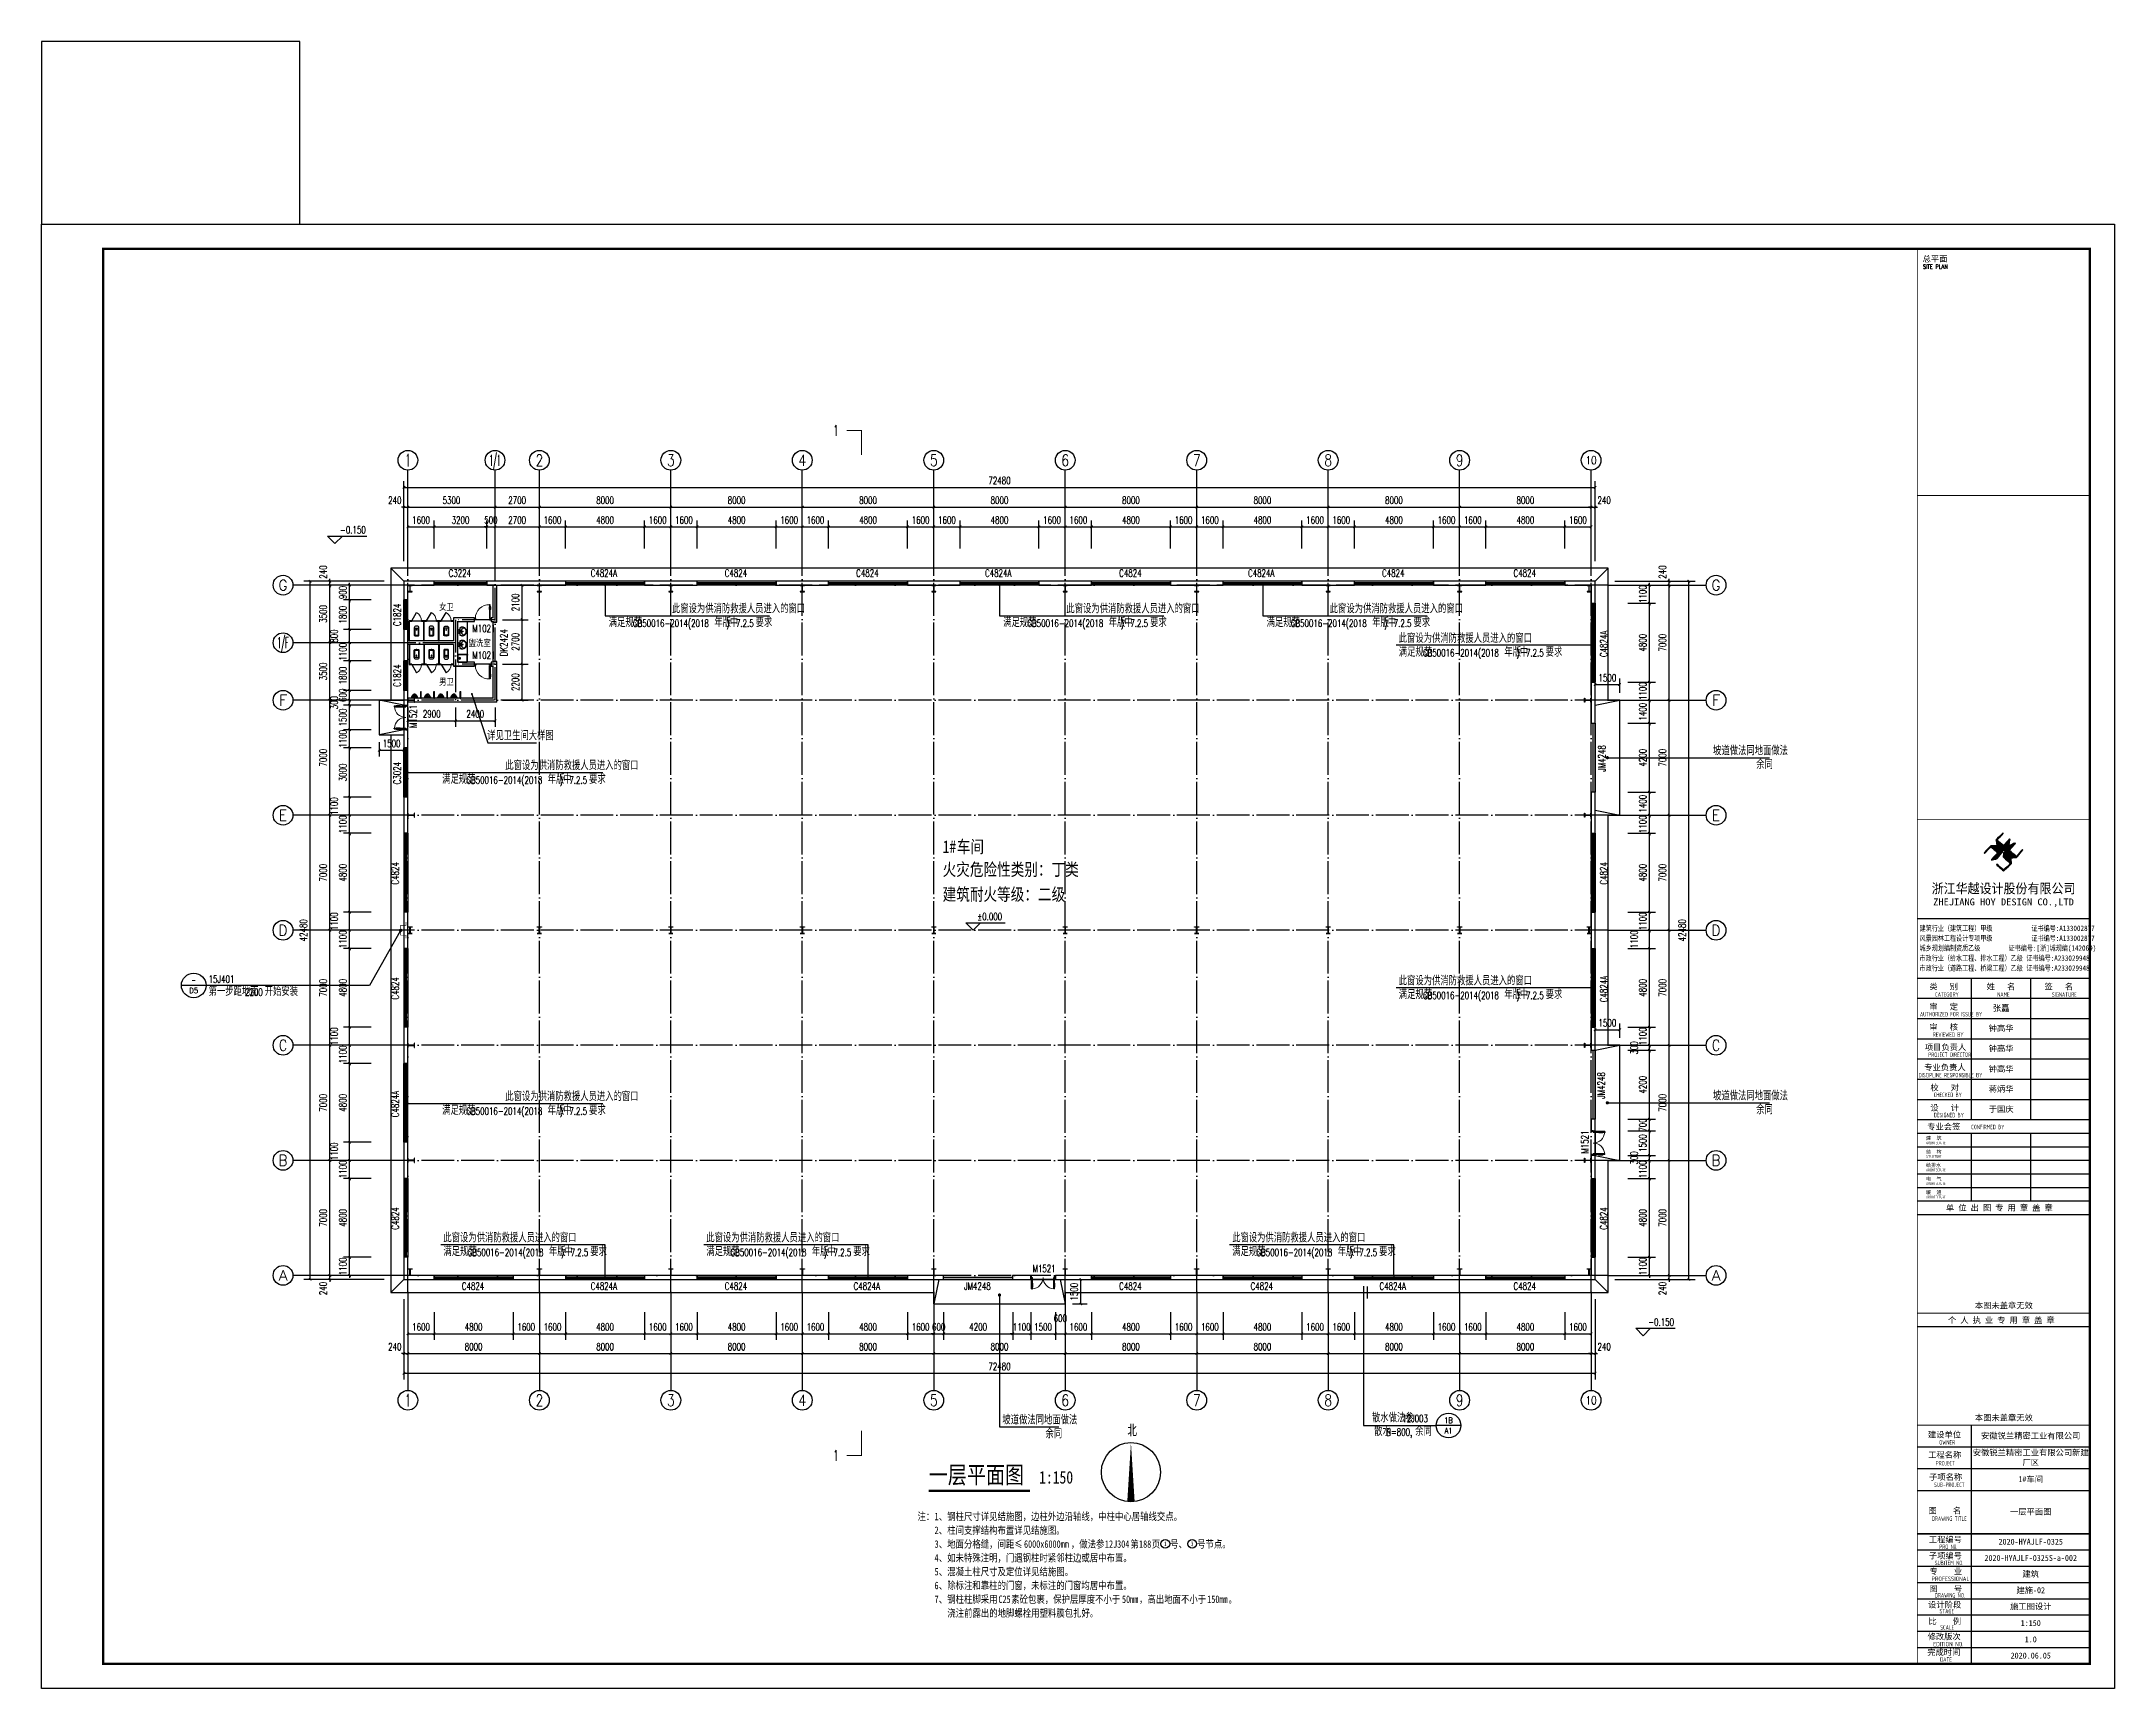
# Model space of a CAD drawing. Extents: x -16809 to 109341, y -15901 to 593582.
# Drawn here: x -16809 to 109341, y 410538 to 510760 of the extents above; entities that cross this region are included whole.
import ezdxf
from ezdxf.enums import TextEntityAlignment as Align

# ---------------------------------------------------------------- set-up
doc = ezdxf.new("R2010")
doc.units = 0
doc.header["$LTSCALE"] = 1000
doc.header["$MEASUREMENT"] = 0
doc.linetypes.add('DASH', pattern=[0.35, 0.25, -0.1])
doc.linetypes.add('DOTE', pattern=[2.42, 2, -0.2, 0.02, -0.2])
doc.layers.get('Defpoints').update_dxf_attribs({"color": 250})
for name, color, linetype in [('0 - 梁柱', 3, 'Continuous'), ('0-建筑立面', 255, 'Continuous'), ('AXIS', 171, 'Continuous'), ('AXIS_TEXT', 7, 'Continuous'), ('COLUMN', 9, 'Continuous'), ('DIM_ELEV', 171, 'Continuous'), ('DIM_IDEN', 150, 'Continuous'), ('DIM_LEAD', 171, 'Continuous'), ('DIM_SYMB', 171, 'Continuous'), ('DOTE', 14, 'DOTE'), ('GROUND', 150, 'Continuous'), ('LATRINE', 6, 'Continuous'), ('LVTRY', 6, 'Continuous'), ('PUB_DIM', 171, 'Continuous'), ('PUB_TEXT', 7, 'Continuous'), ('PUB_TITLE', 171, 'Continuous'), ('PUB_WALL', 9, 'Continuous'), ('STAIR', 3, 'Continuous'), ('TK', 4, 'Continuous'), ('WALL', 9, 'Continuous'), ('WALL-PARAPET', 6, 'Continuous'), ('WINDOW', 140, 'Continuous'), ('WINDOW_TEXT', 7, 'Continuous')]:
    doc.layers.add(name, color=color, linetype=linetype)
doc.styles.add('-宋体', font='', dxfattribs={"width": 0.8})
doc.styles.add('_TCH_AXIS', font='COMPLEX', dxfattribs={"bigfont": 'GBCBIG'})
doc.styles.add('_TCH_DIM', font='SIMPLEX', dxfattribs={"bigfont": 'GBCBIG'})
doc.styles.add('_TCH_DIM_T3', font='SIMPLEX', dxfattribs={"width": 0.705882, "bigfont": 'GBCBIG'})
doc.styles.add('_TCH_LABEL', font='COMPLEX', dxfattribs={"bigfont": 'GBCBIG'})
doc.styles.add('_TCH_WINDOW', font='SIMPLEX', dxfattribs={"bigfont": 'GBCBIG'})
doc.styles.add('COMPLEX', font='COMPLEX')
doc.styles.add('HT', font='simhei.ttf', dxfattribs={"width": 0.8})
doc.styles.add('ROMANS', font='romans__.ttf', dxfattribs={"width": 0.65, "height": 231.275})
doc.styles.add('TSSD_REIN', font='tssdeng.shx', dxfattribs={"width": 0.7, "bigfont": 'tssdchn.shx'})
doc.styles.add('图签宋体', font='', dxfattribs={"height": 300})
doc.styles.add('图签黑体', font='simhei.ttf', dxfattribs={"height": 550})
doc.styles.add('宋体', font='', dxfattribs={"width": 0.8})
doc.styles.get('-宋体').set_extended_font_data('SimSun')
doc.styles.get('图签宋体').set_extended_font_data('NSimSun')
doc.styles.get('宋体').set_extended_font_data('SimSun')
doc.dimstyles.new('_TCH_ARCH&&150', dxfattribs={"dimtxt": 446.25, "dimasz": 150, "dimexe": 375, "dimexo": 450, "dimgap": 189.375, "dimtad": 1, "dimdec": 0, "dimzin": 0, "dimdsep": 46, "dimtxsty": '_TCH_DIM_T3', "dimblk": 'ARCHTICK', "dimcen": 0.09, "dimclrt": 7, "dimazin": 2, "dimtfac": 1, "dimtdec": 0, "dimtix": 1, "dimtmove": 2, "dimatfit": 3, "dimfxl": 0, "dimtolj": 1, "dimtzin": 0, "dimarcsym": 0})

msp = doc.modelspace()

# ---------------------------------------------------------------- texts
at = {"layer": 'PUB_TEXT'}
for s, height, style, width, p in [('1', 637.5, '_TCH_LABEL', 0.705882, (31345.1, 486768.4)), ('-0.150', 446.25, '_TCH_DIM', 0.705882, (1364.5, 480820.8)), ('女卫', 398.73, '宋体', 0.8, (7387.2, 476154.5, -1800)), ('GB50016-2014(2018', 446.25, '_TCH_DIM', 0.705882, (19185.5, 475132.9)), (')', 446.2, '_TCH_DIM', 0.705882, (24872.7, 475132.9)), ('GB50016-2014(2018', 446.25, '_TCH_DIM', 0.705882, (43185.5, 475132.9)), (')', 446.2, '_TCH_DIM', 0.705882, (48872.7, 475132.9)), ('GB50016-2014(2018', 446.25, '_TCH_DIM', 0.705882, (59215.5, 475132.9)), (')', 446.2, '_TCH_DIM', 0.705882, (64902.7, 475132.9)), ('盥洗室', 398.73, '宋体', 0.8, (9189.2, 473964.5, -1800)), ('7.2.5', 446.25, '_TCH_DIM', 0.705882, (25451.3, 475132.9)), ('7.2.5', 446.25, '_TCH_DIM', 0.705882, (49451.3, 475132.9)), ('7.2.5', 446.25, '_TCH_DIM', 0.705882, (65481.3, 475132.9)), ('GB50016-2014(2018', 446.25, '_TCH_DIM', 0.705882, (67260.5, 473334)), (')', 446.2, '_TCH_DIM', 0.705882, (72947.8, 473334)), ('7.2.5', 446.25, '_TCH_DIM', 0.705882, (73526.4, 473334)), ('男卫', 398.73, '宋体', 0.8, (7389.9, 471599.5, -1800)), ('GB50016-2014(2018', 446.25, '_TCH_DIM', 0.705882, (9047.1, 465596.3)), (')', 446.2, '_TCH_DIM', 0.705882, (14734.4, 465596.3)), ('7.2.5', 446.25, '_TCH_DIM', 0.705882, (15313, 465596.3)), ('1#', 759.49, '宋体', 0.8, (38027.7, 461382.6)), ('车间', 759.49, '宋体', 0.8, (38891.8, 461382.6)), ('火灾危险性类别：丁类', 759.49, '宋体', 0.8, (38027.7, 459998.4)), ('建筑耐火等级：二级', 759.49, '宋体', 0.8, (38027.7, 458485.5)), ('%%P0.000', 446.25, '_TCH_DIM', 0.705882, (40139.5, 457284.5)), ('15J401', 446.25, '_TCH_LABEL', 0.705882, (-6636, 453477.8)), ('2200', 446.25, '_TCH_LABEL', 0.705882, (-4424.3, 452688)), ('GB50016-2014(2018', 446.25, '_TCH_DIM', 0.705882, (67260.5, 452494.5)), (')', 446.2, '_TCH_DIM', 0.705882, (72947.8, 452494.5)), ('7.2.5', 446.25, '_TCH_DIM', 0.705882, (73526.4, 452494.5)), ('GB50016-2014(2018', 446.25, '_TCH_DIM', 0.705882, (9047.1, 445452)), (')', 446.2, '_TCH_DIM', 0.705882, (14734.4, 445452)), ('7.2.5', 446.25, '_TCH_DIM', 0.705882, (15313, 445452)), ('GB50016-2014(2018', 446.25, '_TCH_DIM', 0.705882, (9122.2, 436856.2)), (')', 446.2, '_TCH_DIM', 0.705882, (14809.4, 436856.2)), ('7.2.5', 446.25, '_TCH_DIM', 0.705882, (15388, 436856.2)), ('GB50016-2014(2018', 446.25, '_TCH_DIM', 0.705882, (25122.2, 436856.2)), (')', 446.2, '_TCH_DIM', 0.705882, (30809.4, 436856.2)), ('7.2.5', 446.25, '_TCH_DIM', 0.705882, (31388, 436856.2)), ('GB50016-2014(2018', 446.25, '_TCH_DIM', 0.705882, (57122.2, 436856.2)), (')', 446.2, '_TCH_DIM', 0.705882, (62809.4, 436856.2)), ('7.2.5', 446.25, '_TCH_DIM', 0.705882, (63388, 436856.2)), ('-0.150', 446.25, '_TCH_DIM', 0.705882, (80970, 432615.8)), ('12J003', 446.25, '_TCH_LABEL', 0.705882, (65997.4, 426740.5)), ('B=800,', 446.25, '_TCH_LABEL', 0.705882, (65025.8, 425922.9)), ('1', 637.5, '_TCH_LABEL', 0.705882, (31345.1, 424400.9)), ('一层平面图', 1063.29, '宋体', 0.8, (37183.3, 423010.3)), ('1:150', 759.49, '宋体', 0.8, (43902.1, 423010.3)), ('注：', 455.7, '-宋体', 0.8, (36500, 420782.8)), ('2', 455.7, '-宋体', 0.8, (37537, 419942.8)), ('1', 455.7, '-宋体', 0.8, (37537, 420782.8)), ('、钢柱尺寸详见结施图，边柱外边沿轴线，中柱中心居轴线交点。', 455.696, '-宋体', 0.8, (37796.2, 420782.8)), ('、柱间支撑结构布置详见结施图。', 455.696, '-宋体', 0.8, (37796.2, 419942.8)), ('3', 455.7, '-宋体', 0.8, (37537, 419102.8)), ('、地面分格缝，间距≤', 455.7, '-宋体', 0.8, (37796.2, 419102.8)), ('6000x6000mm', 455.696, '-宋体', 0.8, (42981, 419102.8)), ('，做法参', 455.7, '-宋体', 0.8, (45832.7, 419102.8)), ('12J304', 455.7, '-宋体', 0.8, (47906.6, 419102.8)), ('第', 455.7, '-宋体', 0.8, (49462, 419102.8)), ('188', 455.7, '-宋体', 0.8, (49980.5, 419102.8)), ('页', 455.7, '-宋体', 0.8, (50758.2, 419102.8)), ('号、', 455.7, '-宋体', 0.8, (51876.7, 419102.8)), ('号节点。', 455.7, '-宋体', 0.8, (53513.7, 419102.8)), ('4', 455.7, '-宋体', 0.8, (37537, 418262.8)), ('5', 455.7, '-宋体', 0.8, (37537, 417422.8)), ('、如未特殊注明，门遇钢柱时紧邻柱边或居中布置。', 455.696, '-宋体', 0.8, (37796.2, 418262.8)), ('、混凝土柱尺寸及定位详见结施图。', 455.696, '-宋体', 0.8, (37796.2, 417422.8)), ('6', 455.7, '-宋体', 0.8, (37537, 416582.8)), ('、除标注和靠柱的门窗，未标注的门窗均居中布置。', 455.696, '-宋体', 0.8, (37796.2, 416582.8)), ('7', 455.7, '-宋体', 0.8, (37537, 415742.8)), ('、钢柱柱脚采用', 455.7, '-宋体', 0.8, (37796.2, 415742.8)), ('浇注前露出的地脚螺栓用塑料膜包扎好。', 455.696, '-宋体', 0.8, (38314.7, 414902.8)), ('C25', 455.7, '-宋体', 0.8, (41425.6, 415742.8)), ('素砼包裹，保护层厚度不小于', 455.696, '-宋体', 0.8, (42203.3, 415742.8)), ('50mm', 455.7, '-宋体', 0.8, (48943.5, 415742.8)), ('，高出地面不小于', 455.7, '-宋体', 0.8, (49980.5, 415742.8)), ('150mm', 455.7, '-宋体', 0.8, (54128.4, 415742.8)), ('。', 455.7, '-宋体', 0.8, (55424.6, 415742.8))]:
    msp.add_text(s, height=height, dxfattribs=dict(at, style=style, width=width)).set_placement(p)
for s, height, style, p in [('满足规范', 506.38, '_TCH_DIM', (17711, 475132.9)), ('此窗设为供消防救援人员进入的窗口', 506.383, '_TCH_DIM', (21557.7, 475972.9)), ('年版', 506.38, '_TCH_DIM', (24135.5, 475132.9)), ('中', 506.4, '_TCH_DIM', (25082.7, 475132.9)), ('要求', 506.38, '_TCH_DIM', (26651.3, 475132.9)), ('满足规范', 506.38, '_TCH_DIM', (41711, 475132.9)), ('此窗设为供消防救援人员进入的窗口', 506.383, '_TCH_DIM', (45557.7, 475972.9)), ('年版', 506.38, '_TCH_DIM', (48135.5, 475132.9)), ('中', 506.4, '_TCH_DIM', (49082.7, 475132.9)), ('要求', 506.38, '_TCH_DIM', (50651.3, 475132.9)), ('满足规范', 506.38, '_TCH_DIM', (57741, 475132.9)), ('此窗设为供消防救援人员进入的窗口', 506.383, '_TCH_DIM', (61587.7, 475972.9)), ('年版', 506.38, '_TCH_DIM', (64165.5, 475132.9)), ('中', 506.4, '_TCH_DIM', (65112.7, 475132.9)), ('要求', 506.38, '_TCH_DIM', (66681.3, 475132.9)), ('此窗设为供消防救援人员进入的窗口', 506.383, '_TCH_DIM', (65786.1, 474174)), ('满足规范', 506.38, '_TCH_DIM', (65786.1, 473334)), ('年版', 506.38, '_TCH_DIM', (72210.5, 473334)), ('中', 506.4, '_TCH_DIM', (73157.8, 473334)), ('要求', 506.38, '_TCH_DIM', (74726.4, 473334)), ('详见卫生间大样图', 506.38, '_TCH_DIM', (10311.5, 468249.3)), ('此窗设为供消防救援人员进入的窗口', 506.383, '_TCH_DIM', (11419.4, 466436.3)), ('坡道做法同地面做法', 506.38, '_TCH_LABEL', (84910.5, 467334.5)), ('余同', 506.38, '_TCH_LABEL', (87535.5, 466494.5)), ('满足规范', 506.38, '_TCH_DIM', (7572.7, 465596.3)), ('年版', 506.38, '_TCH_DIM', (13997.1, 465596.3)), ('中', 506.4, '_TCH_DIM', (14944.4, 465596.3)), ('要求', 506.38, '_TCH_DIM', (16513, 465596.3)), ('第一步距地面', 506.38, '_TCH_LABEL', (-6636, 452688)), ('开始安装', 506.38, '_TCH_LABEL', (-3224.3, 452688)), ('满足规范', 506.38, '_TCH_DIM', (65786.1, 452494.5)), ('此窗设为供消防救援人员进入的窗口', 506.383, '_TCH_DIM', (65786.1, 453334.5)), ('年版', 506.38, '_TCH_DIM', (72210.5, 452494.5)), ('中', 506.4, '_TCH_DIM', (73157.8, 452494.5)), ('要求', 506.38, '_TCH_DIM', (74726.4, 452494.5)), ('此窗设为供消防救援人员进入的窗口', 506.383, '_TCH_DIM', (11419.4, 446292)), ('坡道做法同地面做法', 506.38, '_TCH_LABEL', (84910.5, 446334.5)), ('满足规范', 506.38, '_TCH_DIM', (7572.7, 445452)), ('年版', 506.38, '_TCH_DIM', (13997.1, 445452)), ('中', 506.4, '_TCH_DIM', (14944.4, 445452)), ('要求', 506.38, '_TCH_DIM', (16513, 445452)), ('余同', 506.38, '_TCH_LABEL', (87535.5, 445494.5)), ('此窗设为供消防救援人员进入的窗口', 506.383, '_TCH_DIM', (7647.7, 437696.2)), ('此窗设为供消防救援人员进入的窗口', 506.383, '_TCH_DIM', (23647.7, 437696.2)), ('此窗设为供消防救援人员进入的窗口', 506.383, '_TCH_DIM', (55647.7, 437696.2)), ('满足规范', 506.38, '_TCH_DIM', (7647.7, 436856.2)), ('年版', 506.38, '_TCH_DIM', (14072.2, 436856.2)), ('中', 506.4, '_TCH_DIM', (15019.4, 436856.2)), ('要求', 506.38, '_TCH_DIM', (16588, 436856.2)), ('满足规范', 506.38, '_TCH_DIM', (23647.7, 436856.2)), ('年版', 506.38, '_TCH_DIM', (30072.2, 436856.2)), ('中', 506.4, '_TCH_DIM', (31019.4, 436856.2)), ('要求', 506.38, '_TCH_DIM', (32588, 436856.2)), ('满足规范', 506.38, '_TCH_DIM', (55647.7, 436856.2)), ('年版', 506.38, '_TCH_DIM', (62072.2, 436856.2)), ('中', 506.4, '_TCH_DIM', (63019.4, 436856.2)), ('要求', 506.38, '_TCH_DIM', (64588, 436856.2)), ('坡道做法同地面做法', 506.38, '_TCH_LABEL', (41665.2, 426613.4)), ('北', 723.4, '_TCH_DIM', (49273.6, 425875.8)), ('散水做法参', 506.38, '_TCH_LABEL', (64154.3, 426740.5)), ('散水', 506.38, '_TCH_LABEL', (64288.6, 425922.9)), ('余同', 506.38, '_TCH_LABEL', (66780.8, 425922.9)), ('余同', 506.38, '_TCH_LABEL', (44290.2, 425773.4))]:
    msp.add_text(s, height=height, dxfattribs=dict(at, style=style)).set_placement(p)
at = {"layer": 'PUB_TEXT', "style": '_TCH_LABEL'}
for s, height, p, p2 in [('D5', 322.69, (-7820.1, 452847.8), (-7266.9, 452847.8)), ('A1', 343.1, (68568.6, 426054.5), (69058.8, 426054.5)), ('1B', 336.3, (68557.5, 426691.4), (69069.9, 426691.4))]:
    msp.add_text(s, height=height, dxfattribs=at).set_placement(p, p2, align=Align.FIT)
at = {"layer": 'PUB_TEXT'}
for s, height, style, width, p, p2 in [('-', 391.5, '_TCH_LABEL', 0.777778, (-7674, 453459.1), (-7413, 453459.1)), ('1', 278.8, '-宋体', 1.040462, (51494.2, 419203.3), (51659.2, 419203.3)), ('3', 279.6, '-宋体', 1.028571, (53131.9, 419202.9), (53295.5, 419202.9))]:
    msp.add_text(s, height=height, dxfattribs=dict(at, style=style, width=width)).set_placement(p, p2, align=Align.FIT)
at = {"layer": 'WINDOW_TEXT', "style": '_TCH_WINDOW', "width": 0.705882}
msp.add_text('DK2424', height=446.25, rotation=90, dxfattribs=at).set_placement((11545.8, 473349.5))

# ---------------------------------------------------------------- blocks, each defined once
blk = doc.blocks.new('A$C670E4FA6')
at = {"layer": '0 - 梁柱'}
h = blk.add_hatch(color=256, dxfattribs=at)
h.paths.add_polyline_path([(125, 0), (0, 0), (0, 12), (120, 12), (120, 200), (125, 200)])
h.paths.add_polyline_path([(250, 0), (125, 0), (125, 200), (130, 200), (130, 12), (250, 12)])
h.paths.add_polyline_path([(250, 388), (130, 388), (130, 200), (125, 200), (125, 400), (250, 400)])
h.paths.add_polyline_path([(125, 200), (120, 200), (120, 388), (0, 388), (0, 400), (125, 400)])
blk.add_lwpolyline([(0, 400), (0, 388), (120, 388), (120, 12), (0, 12), (0, 0), (250, 0), (250, 12), (130, 12), (130, 388), (250, 388), (250, 400)], close=True, dxfattribs=at)
blk = doc.blocks.new('A$C053D6479')
at = {"layer": 'PUB_TITLE'}
h = blk.add_hatch(color=256, dxfattribs=at)
h.dxf.hatch_style = 1
edge = h.paths.add_edge_path()
edge.add_spline(control_points=[(1026, 827), (1105, 920), (1188, 1008), (1266, 1102)], knot_values=[13, 13, 13, 13, 14, 14, 14, 14], degree=3, periodic=0)
edge.add_spline(control_points=[(1266, 1102), (1258, 1111), (1249, 1119), (1239, 1116)], knot_values=[12, 12, 12, 12, 13, 13, 13, 13], degree=3, periodic=0)
edge.add_spline(control_points=[(1239, 1116), (1210, 1107), (1179, 1092), (1144, 1077)], knot_values=[11, 11, 11, 11, 12, 12, 12, 12], degree=3, periodic=0)
edge.add_spline(control_points=[(1144, 1077), (1109, 1063), (1069, 1053), (1047, 1038)], knot_values=[10, 10, 10, 10, 11, 11, 11, 11], degree=3, periodic=0)
edge.add_spline(control_points=[(1047, 1038), (1028, 1026), (1007, 992), (991, 972)], knot_values=[9, 9, 9, 9, 10, 10, 10, 10], degree=3, periodic=0)
edge.add_spline(control_points=[(991, 972), (942, 913), (899, 868), (849, 810)], knot_values=[8, 8, 8, 8, 9, 9, 9, 9], degree=3, periodic=0)
edge.add_spline(control_points=[(849, 810), (842, 801), (822, 776), (822, 775)], knot_values=[7, 7, 7, 7, 8, 8, 8, 8], degree=3, periodic=0)
edge.add_spline(control_points=[(822, 775), (823, 771), (848, 752), (859, 744)], knot_values=[6, 6, 6, 6, 7, 7, 7, 7], degree=3, periodic=0)
edge.add_spline(control_points=[(859, 744), (949, 670), (1035, 592), (1122, 521)], knot_values=[5, 5, 5, 5, 6, 6, 6, 6], degree=3, periodic=0)
edge.add_spline(control_points=[(1122, 521), (1153, 527), (1185, 530), (1217, 533)], knot_values=[4, 4, 4, 4, 5, 5, 5, 5], degree=3, periodic=0)
edge.add_spline(control_points=[(1217, 533), (1246, 535), (1293, 532), (1316, 542)], knot_values=[3, 3, 3, 3, 4, 4, 4, 4], degree=3, periodic=0)
edge.add_spline(control_points=[(1316, 542), (1327, 547), (1338, 565), (1349, 579)], knot_values=[2, 2, 2, 2, 3, 3, 3, 3], degree=3, periodic=0)
edge.add_spline(control_points=[(1349, 579), (1423, 670), (1507, 759), (1572, 848)], knot_values=[1, 1, 1, 1, 2, 2, 2, 2], degree=3, periodic=0)
edge.add_spline(control_points=[(1572, 848), (1564, 852), (1561, 861), (1551, 862)], knot_values=[0, 0, 0, 0, 1, 1, 1, 1], degree=3, periodic=0)
edge.add_spline(control_points=[(1551, 862), (1469, 769), (1393, 671), (1310, 579)], knot_values=[15, 15, 15, 15, 16, 16, 16, 16], degree=3, periodic=0)
edge.add_spline(control_points=[(1310, 579), (1216, 662), (1118, 742), (1026, 827)], knot_values=[14, 14, 14, 14, 15, 15, 15, 15], degree=3, periodic=0)
at = {"layer": 'TK'}
h = blk.add_hatch(color=256, dxfattribs=at)
h.dxf.hatch_style = 2
edge = h.paths.add_edge_path()
edge.add_spline(control_points=[(366, 894), (366, 894), (366, 894), (270, 970), (183, 883), (101, 791), (16, 703), (-18, 714), (9, 735), (28, 755), (103, 838), (192, 930), (266, 1005), (319, 1009), (387, 1005), (442, 1007), (456, 1008), (472, 1011), (485, 1007), (507, 1000), (534, 967), (555, 949), (624, 891), (699, 833), (760, 773), (689, 691), (614, 604), (539, 517), (529, 505), (516, 487), (506, 482), (492, 475), (469, 472), (452, 467), (416, 456), (383, 448), (342, 438), (323, 433), (297, 422), (293, 440), (291, 452), (313, 470), (322, 480), (400, 566), (477, 652), (553, 736), (460, 815), (366, 894)], knot_values=[0, 0, 0, 0, 0.005, 0.01, 1, 1, 1, 2, 2, 2, 3, 3, 3, 4, 4, 4, 5, 5, 5, 6, 6, 6, 7, 7, 7, 8, 8, 8, 9, 9, 9, 10, 10, 10, 11, 11, 11, 12, 12, 12, 13, 13, 13, 14, 14, 14, 15, 15, 15, 15], degree=3, periodic=0)
h = blk.add_hatch(color=256, dxfattribs=at)
h.dxf.hatch_style = 2
edge = h.paths.add_edge_path()
edge.add_spline(control_points=[(728, 856), (728, 856), (728, 856), (719, 864), (651, 922), (580, 978), (514, 1036), (509, 1106), (488, 1176), (479, 1247), (570, 1343), (663, 1436), (758, 1526), (764, 1523), (768, 1518), (774, 1515), (693, 1422), (599, 1343), (520, 1249), (607, 1171), (698, 1096), (789, 1021), (874, 1109), (950, 1206), (1031, 1298), (1066, 1286), (1054, 1262), (1045, 1224), (1036, 1188), (1031, 1158), (1024, 1121), (1020, 1104), (1017, 1085), (1012, 1071), (1004, 1052), (976, 1026), (956, 1003), (906, 946), (866, 899), (814, 839), (806, 829), (789, 806), (787, 806), (777, 804), (728, 856)], knot_values=[0, 0, 0, 0, 0.005, 0.01, 1, 1, 1, 2, 2, 2, 3, 3, 3, 4, 4, 4, 5, 5, 5, 6, 6, 6, 7, 7, 7, 8, 8, 8, 9, 9, 9, 10, 10, 10, 11, 11, 11, 12, 12, 12, 13, 13, 13, 14, 14, 14, 14], degree=3, periodic=0)
h = blk.add_hatch(color=256, dxfattribs=at)
h.dxf.hatch_style = 2
edge = h.paths.add_edge_path()
edge.add_spline(control_points=[(511, 261), (511, 261), (511, 261), (516, 267), (609, 192), (696, 111), (785, 33), (883, 118), (977, 208), (1070, 298), (992, 373), (892, 456), (803, 534), (791, 544), (768, 561), (766, 569), (761, 588), (776, 634), (780, 655), (785, 690), (788, 721), (795, 746), (897, 661), (998, 576), (1097, 490), (1100, 425), (1106, 361), (1107, 294), (1018, 207), (925, 121), (830, 33), (818, 21), (800, 0), (787, 0), (768, -1), (725, 49), (712, 60), (662, 103), (616, 143), (568, 186), (545, 207), (518, 224), (499, 250), (501, 259), (511, 261)], knot_values=[0, 0, 0, 0, 0.005, 0.01, 1, 1, 1, 2, 2, 2, 3, 3, 3, 4, 4, 4, 5, 5, 5, 6, 6, 6, 7, 7, 7, 8, 8, 8, 9, 9, 9, 10, 10, 10, 11, 11, 11, 12, 12, 12, 13, 13, 13, 14, 14, 14, 14], degree=3, periodic=0)
for points, knots in [([(555, 949), (624, 891), (699, 833), (760, 773), (689, 691), (614, 604), (539, 517), (529, 505), (516, 487), (506, 482), (492, 475), (469, 472), (452, 467), (416, 456), (383, 448), (342, 438), (323, 433), (297, 422), (293, 440), (291, 452), (313, 470), (322, 480), (400, 566), (477, 652), (553, 736), (460, 815), (366, 894), (270, 970), (183, 883), (101, 791), (16, 703), (-18, 714), (9, 735), (28, 755), (103, 838), (192, 930), (266, 1005), (319, 1009), (387, 1005), (442, 1007), (456, 1008), (472, 1011), (485, 1007), (507, 1000), (534, 967), (555, 949)], [0, 0, 0, 0, 1, 1, 1, 2, 2, 2, 3, 3, 3, 4, 4, 4, 5, 5, 5, 6, 6, 6, 7, 7, 7, 8, 8, 8, 9, 9, 9, 10, 10, 10, 11, 11, 11, 12, 12, 12, 13, 13, 13, 14, 14, 14, 15, 15, 15, 15]), ([(1031, 1298), (1066, 1286), (1054, 1262), (1045, 1224), (1036, 1188), (1031, 1158), (1024, 1121), (1020, 1104), (1017, 1085), (1012, 1071), (1004, 1052), (976, 1026), (956, 1003), (906, 946), (866, 899), (814, 839), (806, 829), (789, 806), (787, 806), (777, 804), (728, 856), (719, 864), (651, 922), (580, 978), (514, 1036), (509, 1106), (488, 1176), (479, 1247), (570, 1343), (663, 1436), (758, 1526), (764, 1523), (768, 1518), (774, 1515), (693, 1422), (599, 1343), (520, 1249), (607, 1171), (698, 1096), (789, 1021), (874, 1109), (950, 1206), (1031, 1298)], [0, 0, 0, 0, 1, 1, 1, 2, 2, 2, 3, 3, 3, 4, 4, 4, 5, 5, 5, 6, 6, 6, 7, 7, 7, 8, 8, 8, 9, 9, 9, 10, 10, 10, 11, 11, 11, 12, 12, 12, 13, 13, 13, 14, 14, 14, 14]), ([(1551, 862), (1561, 861), (1564, 852), (1572, 848), (1507, 759), (1423, 670), (1349, 579), (1338, 565), (1327, 547), (1316, 542), (1293, 532), (1246, 535), (1217, 533), (1185, 530), (1153, 527), (1122, 521), (1035, 592), (949, 670), (859, 744), (848, 752), (823, 771), (822, 775), (822, 776), (842, 801), (849, 810), (899, 868), (942, 913), (991, 972), (1007, 992), (1028, 1026), (1047, 1038), (1069, 1053), (1109, 1063), (1144, 1077), (1179, 1092), (1210, 1107), (1239, 1116), (1249, 1119), (1258, 1111), (1266, 1102), (1188, 1008), (1105, 920), (1026, 827), (1118, 742), (1216, 662), (1310, 579), (1393, 671), (1469, 769), (1551, 862)], [0, 0, 0, 0, 1, 1, 1, 2, 2, 2, 3, 3, 3, 4, 4, 4, 5, 5, 5, 6, 6, 6, 7, 7, 7, 8, 8, 8, 9, 9, 9, 10, 10, 10, 11, 11, 11, 12, 12, 12, 13, 13, 13, 14, 14, 14, 15, 15, 15, 16, 16, 16, 16]), ([(1097, 490), (1100, 425), (1106, 361), (1107, 294), (1018, 207), (925, 121), (830, 33), (818, 21), (800, 0), (787, 0), (768, -1), (725, 49), (712, 60), (662, 103), (616, 143), (568, 186), (545, 207), (518, 224), (499, 250), (501, 259), (511, 261), (516, 267), (609, 192), (696, 111), (785, 33), (883, 118), (977, 208), (1070, 298), (992, 373), (892, 456), (803, 534), (791, 544), (768, 561), (766, 569), (761, 588), (776, 634), (780, 655), (785, 690), (788, 721), (795, 746), (897, 661), (998, 576), (1097, 490)], [0, 0, 0, 0, 1, 1, 1, 2, 2, 2, 3, 3, 3, 4, 4, 4, 5, 5, 5, 6, 6, 6, 7, 7, 7, 8, 8, 8, 9, 9, 9, 10, 10, 10, 11, 11, 11, 12, 12, 12, 13, 13, 13, 14, 14, 14, 14])]:
    blk.add_open_spline(points, degree=3, knots=knots, dxfattribs=at)
blk = doc.blocks.new('GeYuanFrame_20457670', base_point=(20.09, 4.53))
at = {"layer": 'PUB_TITLE'}
for points in [[(803.09, 235.33), (803.09, 292.73)], [(827.09, 235.33), (827.09, 292.73)], [(803.09, 202.33), (803.09, 229.83)], [(827.09, 202.33), (827.09, 229.83)], [(803.09, 14.53), (803.09, 111.33)]]:
    blk.add_lwpolyline(points, dxfattribs=at)
at = {"layer": 'TK'}
for p, q in [((781.09, 316.93), (851.09, 316.93)), ((781.09, 284.53), (851.09, 284.53)), ((781.09, 276.33), (851.09, 276.33)), ((781.09, 268.13), (851.09, 268.13)), ((781.09, 259.93), (851.09, 259.93)), ((781.09, 251.73), (851.09, 251.73)), ((781.09, 243.53), (851.09, 243.53)), ((781.09, 235.33), (851.09, 235.33)), ((781.09, 235.33), (851.09, 235.33)), ((781.09, 102.53), (851.09, 102.53)), ((781.09, 93.73), (851.09, 93.73)), ((781.09, 84.93), (803.09, 84.93)), ((781.09, 84.93), (851.09, 84.93)), ((781.09, 67.37), (851.09, 67.37)), ((781.09, 67.33), (851.09, 67.33)), ((781.09, 60.77), (851.09, 60.77)), ((781.09, 54.17), (851.09, 54.17)), ((781.09, 47.57), (851.09, 47.57)), ((781.09, 40.97), (851.09, 40.97)), ((781.09, 34.37), (851.09, 34.37)), ((781.09, 27.77), (851.09, 27.77)), ((781.09, 21.17), (851.09, 21.17)), ((781.09, 14.53), (851.09, 14.53))]:
    blk.add_line(p, q, dxfattribs=at)
blk.add_lwpolyline([(20.09, 4.53), (20.09, 598.53), (861.09, 598.53), (861.09, 4.53)], close=True, dxfattribs=at)
at = {"layer": 'TK', "const_width": 1}
blk.add_lwpolyline([(45.09, 588.53), (851.09, 588.53), (851.09, 14.53), (45.09, 14.53)], close=True, dxfattribs=at)
at = {"layer": 'TK'}
for points, const_width in [([(781.09, 588.53), (781.09, 14.53)], 0.4), ([(781.09, 488.5), (851.09, 488.5)], 0.35), ([(781.09, 357.14), (851.09, 357.14)], 0.35), ([(781.09, 292.73), (851.09, 292.73)], 0.35), ([(781.09, 292.73), (851.09, 292.73)], 0.35), ([(781.09, 235.33), (851.09, 235.33)], 0.35), ([(781.09, 202.33), (851.09, 202.33)], 0.35), ([(781.09, 156.83), (851.09, 156.83)], 0.35), ([(781.09, 111.33), (851.09, 111.33)], 0.35), ([(781.09, 67.37), (851.09, 67.37)], 0.35)]:
    blk.add_lwpolyline(points, dxfattribs=dict(at, const_width=const_width))
for points in [[(781.09, 292.73), (851.09, 292.73)], [(781.09, 235.33), (851.09, 235.33)], [(781.09, 229.83), (851.09, 229.83)], [(781.09, 224.33), (851.09, 224.33)], [(781.09, 218.83), (851.09, 218.83)], [(781.09, 213.33), (851.09, 213.33)], [(781.09, 207.83), (851.09, 207.83)], [(781.09, 202.33), (851.09, 202.33)], [(781.09, 196.83), (851.09, 196.83)], [(781.09, 151.33), (851.09, 151.33)]]:
    blk.add_lwpolyline(points, dxfattribs=at)
at = {"layer": 'PUB_TITLE', "xscale": 0.01000000000021828, "yscale": 0.01000000000021828, "zscale": 0.01000000000021828}
blk.add_blockref('A$C053D6479', (808.19, 336.27), dxfattribs=at)
at = {"layer": 'TK', "style": '图签宋体'}
for s, height, p in [('总平面', 2.4, (783.23, 583.28)), ('类   别', 2.4, (785.97, 288.09)), ('姓   名', 2.4, (809.2, 288.09)), ('签   名', 2.4, (832.68, 288.09)), ('审   定', 2.4, (785.97, 279.89)), ('审   核', 2.4, (785.97, 271.69)), ('项目负责人', 2.4, (784.13, 263.49)), ('专业负责人', 2.4, (783.89, 255.29)), ('校   对', 2.4, (786.38, 247.09)), ('设   计', 2.4, (786.36, 238.89)), ('建  筑', 1.44, (784.61, 227.11)), ('专业会签', 2.4, (785.12, 231.24)), ('结  构', 1.44, (784.61, 221.61)), ('给排水', 1.44, (784.61, 216.11)), ('电  气', 1.44, (784.61, 210.61)), ('暖  通', 1.44, (784.61, 205.11)), ('单 位 出 图 专 用 章 盖 章', 2.4, (792.72, 198.35)), ('本图未盖章无效', 2.4, (804.43, 158.7)), ('个 人 执 业 专 用 章 盖 章', 2.4, (793.52, 152.77)), ('本图未盖章无效', 2.4, (804.43, 113.2)), ('建设单位', 2.4, (785.39, 106.33)), ('工程名称', 2.4, (785.47, 98.12)), ('子项名称', 2.4, (785.85, 89.14)), ('图    名', 2.4, (785.63, 75.5)), ('工程编号', 2.4, (785.77, 63.77)), ('子项编号', 2.4, (785.77, 57.19)), ('专    业', 2.4, (786.01, 50.88)), ('图    号', 2.4, (786.02, 43.77)), ('设计阶段', 2.4, (785.45, 37.32)), ('修改版次', 2.4, (785.24, 24.41)), ('比    例', 2.4, (785.59, 30.63)), ('完成时间', 2.4, (785.11, 18.02))]:
    blk.add_text(s, height=height, dxfattribs=at).set_placement(p)
at = {"layer": 'TK'}
for s, height, style, width, p in [('SITE PLAN', 1.697, 'ROMANS', 0.76, (783.35, 580.49)), ('建筑行业（建筑工程）甲级           证书编号:A133002877', 2.2, '-宋体', 0.8, (782, 311.83)), ('风景园林工程设计专项甲级           证书编号:A133002877', 2.2, '-宋体', 0.8, (782, 307.81)), ('城乡规划编制资质乙级        证书编号:[浙]城规编(142069)', 2.2, '-宋体', 0.8, (782, 303.82)), ('市政行业（给水工程、排水工程）乙级 证书编号:A233029948', 2.2, '-宋体', 0.8, (782, 299.74)), ('市政行业（道路工程、桥梁工程）乙级 证书编号:A233029948', 2.2, '-宋体', 0.8, (782, 295.69)), ('CATEGORY', 1.8, 'TSSD_REIN', 0.7, (788.32, 285.17)), ('NAME', 1.8, 'TSSD_REIN', 0.7, (813.51, 285.17)), ('SIGNATURE', 1.8, 'TSSD_REIN', 0.7, (835.66, 285.17)), ('AUTHORIZED FOR ISSUE BY', 1.8, 'TSSD_REIN', 0.7, (782.12, 277.17)), ('REVIEWED BY', 1.8, 'TSSD_REIN', 0.7, (787.36, 268.91)), ('PROJECT DIRECTOR', 1.8, 'TSSD_REIN', 0.7, (785.55, 260.74)), ('DISCIPLINE RESPONSIBLE BY', 1.8, 'TSSD_REIN', 0.7, (781.57, 252.48)), ('CHECKED BY', 1.8, 'TSSD_REIN', 0.7, (787.75, 244.44)), ('DESIGNED BY', 1.8, 'TSSD_REIN', 0.7, (787.76, 236.27)), ('CONFIRMED BY', 1.8, 'TSSD_REIN', 0.7, (802.94, 231.42)), ('ARCHITECTURE', 1.08, 'TSSD_REIN', 0.7, (784.65, 225.34)), ('STRUCTURE', 1.08, 'TSSD_REIN', 0.7, (784.65, 219.84)), ('ARCHITECTURE', 1.08, 'TSSD_REIN', 0.7, (784.65, 214.34)), ('ARCHITECTURE', 1.08, 'TSSD_REIN', 0.7, (784.65, 208.84)), ('ARCHITECTURE', 1.08, 'TSSD_REIN', 0.7, (784.65, 203.34)), ('OWNER', 1.8, 'TSSD_REIN', 0.7, (789.98, 103.48)), ('PROJECT', 1.8, 'TSSD_REIN', 0.7, (788.52, 95.02)), ('SUB-PROJECT', 1.8, 'TSSD_REIN', 0.7, (787.86, 86.3)), ('DRAWING TITLE', 1.8, 'TSSD_REIN', 0.7, (786.97, 72.53)), ('PRO N0.', 1.8, 'TSSD_REIN', 0.7, (790.01, 61.15)), ('SUBITEM NO.', 1.8, 'TSSD_REIN', 0.7, (788.15, 54.58)), ('PROFESSIONAL', 1.8, 'TSSD_REIN', 0.8, (786.88, 48.15)), ('DRAWING NO.', 1.8, 'TSSD_REIN', 0.7, (788.19, 41.45)), ('STAGE', 1.8, 'TSSD_REIN', 0.7, (790.09, 35.03)), ('SCALE', 1.8, 'TSSD_REIN', 0.7, (790.38, 28.42)), ('EDITION NO.', 1.8, 'TSSD_REIN', 0.8, (787.53, 21.64)), ('DATE', 1.8, 'TSSD_REIN', 0.7, (790.33, 15.45))]:
    blk.add_text(s, height=height, dxfattribs=dict(at, style=style, width=width)).set_placement(p)
for s, height, style, width, p in [('浙江华越设计股份有限公司', 3.96, 'HT', 0.9, (816.07, 329.16)), ('ZHEJIANG HOY DESIGN CO.,LTD', 2.8, '图签黑体', 1.11, (816.06, 323.29))]:
    blk.add_text(s, height=height, dxfattribs=dict(at, style=style, width=width)).set_placement(p, align=Align.MIDDLE)
at = {"layer": 'TK', "char_height": 2.4, "attachment_point": 5, "style": '图签宋体'}
for s, insert, width in [('张矗', (815.09, 280.4), 24), ('钟高华', (815.09, 272.23), 24), ('钟高华', (815.09, 264.03), 24), ('钟高华', (815.09, 255.76), 24), ('蒋炳华', (815.09, 247.63), 24), ('于国庆', (815.09, 239.43), 24), ('安徽锐兰精密工业有限公司新建厂区', (827.09, 98.13), 48), ('安徽锐兰精密工业有限公司', (827.09, 106.93), 48), ('1#车间', (827.09, 89.33), 48), ('一层平面图', (827.09, 76.13), 48), ('2020-HYAJLF-0325', (827.09, 64.07), 48), ('2020-HYAJLF-0325S-a-002', (827.09, 57.47), 48), ('建筑', (827.09, 50.87), 48), ('建施-02', (827.09, 44.27), 48), ('施工图设计', (827.09, 37.67), 48), ('1:150', (827.09, 31.07), 48), ('1.0', (827.09, 24.47), 48), ('2020.06.05', (827.09, 17.88), 48)]:
    blk.add_mtext(s, dxfattribs=dict(at, insert=insert, width=width))
blk = doc.blocks.new('_AXISO')
blk.add_circle((0, 0), 0.5)
at = {"layer": 'AXIS_TEXT', "style": 'COMPLEX', "width": 1.041667}
blk.add_attdef('A', text='', height=0.56, dxfattribs=at).set_placement((-0.25, -0.28), (0.25, -0.28), align=Align.FIT)
blk = doc.blocks.new('_ArchTick')
at = {"color": 0, "linetype": 'ByBlock', "const_width": 0.4}
blk.add_lwpolyline([(-0.5, -0.5), (0.5, 0.5)], dxfattribs=at)
blk = doc.blocks.new('*D51')
at = {"layer": 'AXIS', "color": 0, "lineweight": -2}
for p, q in [((5250, 434227), (5250, 429352)), ((77730, 434227), (77730, 429352)), ((5250, 429727), (77730, 429727))]:
    blk.add_line(p, q, dxfattribs=at)
at = {"layer": 'Defpoints', "color": 0}
for p in [(5250, 434677), (77730, 434677), (77730, 429727)]:
    blk.add_point(p, dxfattribs=at)
at = {"layer": 'AXIS', "color": 0, "lineweight": -2, "xscale": 150, "yscale": 150, "zscale": 150, "rotation": 180}
blk.add_blockref('_ArchTick', (5250, 429727), dxfattribs=at)
at = {"layer": 'AXIS', "color": 0, "lineweight": -2, "xscale": 150, "yscale": 150, "zscale": 150}
blk.add_blockref('_ArchTick', (77730, 429727), dxfattribs=at)
at = {"layer": 'AXIS', "color": 7, "insert": (41490, 430140), "char_height": 446.2, "attachment_point": 5, "style": '_TCH_DIM_T3'}
blk.add_mtext('\\A1;72480', dxfattribs=at)
blk = doc.blocks.new('*D52')
at = {"layer": 'AXIS', "color": 0, "lineweight": -2}
for p, q in [((5250, 434227), (5250, 430552)), ((5490, 434227), (5490, 430552)), ((5250, 430927), (5100, 430927)), ((5250, 430927), (5490, 430927)), ((5490, 430927), (5640, 430927))]:
    blk.add_line(p, q, dxfattribs=at)
at = {"layer": 'Defpoints', "color": 0}
for p in [(5250, 434677), (5490, 434677), (5490, 430927)]:
    blk.add_point(p, dxfattribs=at)
at = {"layer": 'AXIS', "color": 0, "lineweight": -2, "xscale": 150, "yscale": 150, "zscale": 150}
blk.add_blockref('_ArchTick', (5250, 430927), dxfattribs=at)
at = {"layer": 'AXIS', "color": 0, "lineweight": -2, "xscale": 150, "yscale": 150, "zscale": 150, "rotation": 180}
blk.add_blockref('_ArchTick', (5490, 430927), dxfattribs=at)
at = {"layer": 'AXIS', "color": 7, "insert": (4695, 431340), "char_height": 446.2, "attachment_point": 5, "style": '_TCH_DIM_T3'}
blk.add_mtext('\\A1;240', dxfattribs=at)
blk = doc.blocks.new('*D53')
at = {"layer": 'AXIS', "color": 0, "lineweight": -2}
for p, q in [((5490, 434227), (5490, 430552)), ((13490, 434227), (13490, 430552)), ((5490, 430927), (13490, 430927))]:
    blk.add_line(p, q, dxfattribs=at)
at = {"layer": 'Defpoints', "color": 0}
for p in [(5490, 434677), (13490, 434677), (13490, 430927)]:
    blk.add_point(p, dxfattribs=at)
at = {"layer": 'AXIS', "color": 0, "lineweight": -2, "xscale": 150, "yscale": 150, "zscale": 150, "rotation": 180}
blk.add_blockref('_ArchTick', (5490, 430927), dxfattribs=at)
at = {"layer": 'AXIS', "color": 0, "lineweight": -2, "xscale": 150, "yscale": 150, "zscale": 150}
blk.add_blockref('_ArchTick', (13490, 430927), dxfattribs=at)
at = {"layer": 'AXIS', "color": 7, "insert": (9490, 431340), "char_height": 446.2, "attachment_point": 5, "style": '_TCH_DIM_T3'}
blk.add_mtext('\\A1;8000', dxfattribs=at)
blk = doc.blocks.new('*D54')
at = {"layer": 'AXIS', "color": 0, "lineweight": -2}
for p, q in [((13490, 434227), (13490, 430552)), ((21490, 434227), (21490, 430552)), ((13490, 430927), (21490, 430927))]:
    blk.add_line(p, q, dxfattribs=at)
at = {"layer": 'Defpoints', "color": 0}
for p in [(13490, 434677), (21490, 434677), (21490, 430927)]:
    blk.add_point(p, dxfattribs=at)
at = {"layer": 'AXIS', "color": 0, "lineweight": -2, "xscale": 150, "yscale": 150, "zscale": 150, "rotation": 180}
blk.add_blockref('_ArchTick', (13490, 430927), dxfattribs=at)
at = {"layer": 'AXIS', "color": 0, "lineweight": -2, "xscale": 150, "yscale": 150, "zscale": 150}
blk.add_blockref('_ArchTick', (21490, 430927), dxfattribs=at)
at = {"layer": 'AXIS', "color": 7, "insert": (17490, 431340), "char_height": 446.2, "attachment_point": 5, "style": '_TCH_DIM_T3'}
blk.add_mtext('\\A1;8000', dxfattribs=at)
blk = doc.blocks.new('*D55')
at = {"layer": 'AXIS', "color": 0, "lineweight": -2}
for p, q in [((21490, 434227), (21490, 430552)), ((29490, 434227), (29490, 430552)), ((21490, 430927), (29490, 430927))]:
    blk.add_line(p, q, dxfattribs=at)
at = {"layer": 'Defpoints', "color": 0}
for p in [(21490, 434677), (29490, 434677), (29490, 430927)]:
    blk.add_point(p, dxfattribs=at)
at = {"layer": 'AXIS', "color": 0, "lineweight": -2, "xscale": 150, "yscale": 150, "zscale": 150, "rotation": 180}
blk.add_blockref('_ArchTick', (21490, 430927), dxfattribs=at)
at = {"layer": 'AXIS', "color": 0, "lineweight": -2, "xscale": 150, "yscale": 150, "zscale": 150}
blk.add_blockref('_ArchTick', (29490, 430927), dxfattribs=at)
at = {"layer": 'AXIS', "color": 7, "insert": (25490, 431340), "char_height": 446.2, "attachment_point": 5, "style": '_TCH_DIM_T3'}
blk.add_mtext('\\A1;8000', dxfattribs=at)
blk = doc.blocks.new('*D56')
at = {"layer": 'AXIS', "color": 0, "lineweight": -2}
for p, q in [((29490, 434227), (29490, 430552)), ((37490, 434227), (37490, 430552)), ((29490, 430927), (37490, 430927))]:
    blk.add_line(p, q, dxfattribs=at)
at = {"layer": 'Defpoints', "color": 0}
for p in [(29490, 434677), (37490, 434677), (37490, 430927)]:
    blk.add_point(p, dxfattribs=at)
at = {"layer": 'AXIS', "color": 0, "lineweight": -2, "xscale": 150, "yscale": 150, "zscale": 150, "rotation": 180}
blk.add_blockref('_ArchTick', (29490, 430927), dxfattribs=at)
at = {"layer": 'AXIS', "color": 0, "lineweight": -2, "xscale": 150, "yscale": 150, "zscale": 150}
blk.add_blockref('_ArchTick', (37490, 430927), dxfattribs=at)
at = {"layer": 'AXIS', "color": 7, "insert": (33490, 431340), "char_height": 446.2, "attachment_point": 5, "style": '_TCH_DIM_T3'}
blk.add_mtext('\\A1;8000', dxfattribs=at)
blk = doc.blocks.new('*D57')
at = {"layer": 'AXIS', "color": 0, "lineweight": -2}
for p, q in [((37490, 434227), (37490, 430552)), ((45490, 434227), (45490, 430552)), ((37490, 430927), (45490, 430927))]:
    blk.add_line(p, q, dxfattribs=at)
at = {"layer": 'Defpoints', "color": 0}
for p in [(37490, 434677), (45490, 434677), (45490, 430927)]:
    blk.add_point(p, dxfattribs=at)
at = {"layer": 'AXIS', "color": 0, "lineweight": -2, "xscale": 150, "yscale": 150, "zscale": 150, "rotation": 180}
blk.add_blockref('_ArchTick', (37490, 430927), dxfattribs=at)
at = {"layer": 'AXIS', "color": 0, "lineweight": -2, "xscale": 150, "yscale": 150, "zscale": 150}
blk.add_blockref('_ArchTick', (45490, 430927), dxfattribs=at)
at = {"layer": 'AXIS', "color": 7, "insert": (41490, 431340), "char_height": 446.2, "attachment_point": 5, "style": '_TCH_DIM_T3'}
blk.add_mtext('\\A1;8000', dxfattribs=at)
blk = doc.blocks.new('*D58')
at = {"layer": 'AXIS', "color": 0, "lineweight": -2}
for p, q in [((45490, 434227), (45490, 430552)), ((53490, 434227), (53490, 430552)), ((45490, 430927), (53490, 430927))]:
    blk.add_line(p, q, dxfattribs=at)
at = {"layer": 'Defpoints', "color": 0}
for p in [(45490, 434677), (53490, 434677), (53490, 430927)]:
    blk.add_point(p, dxfattribs=at)
at = {"layer": 'AXIS', "color": 0, "lineweight": -2, "xscale": 150, "yscale": 150, "zscale": 150, "rotation": 180}
blk.add_blockref('_ArchTick', (45490, 430927), dxfattribs=at)
at = {"layer": 'AXIS', "color": 0, "lineweight": -2, "xscale": 150, "yscale": 150, "zscale": 150}
blk.add_blockref('_ArchTick', (53490, 430927), dxfattribs=at)
at = {"layer": 'AXIS', "color": 7, "insert": (49490, 431340), "char_height": 446.2, "attachment_point": 5, "style": '_TCH_DIM_T3'}
blk.add_mtext('\\A1;8000', dxfattribs=at)
blk = doc.blocks.new('*D59')
at = {"layer": 'AXIS', "color": 0, "lineweight": -2}
for p, q in [((53490, 434227), (53490, 430552)), ((61490, 434227), (61490, 430552)), ((53490, 430927), (61490, 430927))]:
    blk.add_line(p, q, dxfattribs=at)
at = {"layer": 'Defpoints', "color": 0}
for p in [(53490, 434677), (61490, 434677), (61490, 430927)]:
    blk.add_point(p, dxfattribs=at)
at = {"layer": 'AXIS', "color": 0, "lineweight": -2, "xscale": 150, "yscale": 150, "zscale": 150, "rotation": 180}
blk.add_blockref('_ArchTick', (53490, 430927), dxfattribs=at)
at = {"layer": 'AXIS', "color": 0, "lineweight": -2, "xscale": 150, "yscale": 150, "zscale": 150}
blk.add_blockref('_ArchTick', (61490, 430927), dxfattribs=at)
at = {"layer": 'AXIS', "color": 7, "insert": (57490, 431340), "char_height": 446.2, "attachment_point": 5, "style": '_TCH_DIM_T3'}
blk.add_mtext('\\A1;8000', dxfattribs=at)
blk = doc.blocks.new('*D60')
at = {"layer": 'AXIS', "color": 0, "lineweight": -2}
for p, q in [((61490, 434227), (61490, 430552)), ((69490, 434227), (69490, 430552)), ((61490, 430927), (69490, 430927))]:
    blk.add_line(p, q, dxfattribs=at)
at = {"layer": 'Defpoints', "color": 0}
for p in [(61490, 434677), (69490, 434677), (69490, 430927)]:
    blk.add_point(p, dxfattribs=at)
at = {"layer": 'AXIS', "color": 0, "lineweight": -2, "xscale": 150, "yscale": 150, "zscale": 150, "rotation": 180}
blk.add_blockref('_ArchTick', (61490, 430927), dxfattribs=at)
at = {"layer": 'AXIS', "color": 0, "lineweight": -2, "xscale": 150, "yscale": 150, "zscale": 150}
blk.add_blockref('_ArchTick', (69490, 430927), dxfattribs=at)
at = {"layer": 'AXIS', "color": 7, "insert": (65490, 431340), "char_height": 446.2, "attachment_point": 5, "style": '_TCH_DIM_T3'}
blk.add_mtext('\\A1;8000', dxfattribs=at)
blk = doc.blocks.new('*D61')
at = {"layer": 'AXIS', "color": 0, "lineweight": -2}
for p, q in [((69490, 434227), (69490, 430552)), ((77490, 434227), (77490, 430552)), ((69490, 430927), (77490, 430927))]:
    blk.add_line(p, q, dxfattribs=at)
at = {"layer": 'Defpoints', "color": 0}
for p in [(69490, 434677), (77490, 434677), (77490, 430927)]:
    blk.add_point(p, dxfattribs=at)
at = {"layer": 'AXIS', "color": 0, "lineweight": -2, "xscale": 150, "yscale": 150, "zscale": 150, "rotation": 180}
blk.add_blockref('_ArchTick', (69490, 430927), dxfattribs=at)
at = {"layer": 'AXIS', "color": 0, "lineweight": -2, "xscale": 150, "yscale": 150, "zscale": 150}
blk.add_blockref('_ArchTick', (77490, 430927), dxfattribs=at)
at = {"layer": 'AXIS', "color": 7, "insert": (73490, 431340), "char_height": 446.2, "attachment_point": 5, "style": '_TCH_DIM_T3'}
blk.add_mtext('\\A1;8000', dxfattribs=at)
blk = doc.blocks.new('*D62')
at = {"layer": 'AXIS', "color": 0, "lineweight": -2}
for p, q in [((77490, 434227), (77490, 430552)), ((77730, 434227), (77730, 430552)), ((77490, 430927), (77340, 430927)), ((77490, 430927), (77730, 430927)), ((77730, 430927), (77880, 430927))]:
    blk.add_line(p, q, dxfattribs=at)
at = {"layer": 'Defpoints', "color": 0}
for p in [(77490, 434677), (77730, 434677), (77730, 430927)]:
    blk.add_point(p, dxfattribs=at)
at = {"layer": 'AXIS', "color": 0, "lineweight": -2, "xscale": 150, "yscale": 150, "zscale": 150}
blk.add_blockref('_ArchTick', (77490, 430927), dxfattribs=at)
at = {"layer": 'AXIS', "color": 0, "lineweight": -2, "xscale": 150, "yscale": 150, "zscale": 150, "rotation": 180}
blk.add_blockref('_ArchTick', (77730, 430927), dxfattribs=at)
at = {"layer": 'AXIS', "color": 7, "insert": (78285, 431340), "char_height": 446.2, "attachment_point": 5, "style": '_TCH_DIM_T3'}
blk.add_mtext('\\A1;240', dxfattribs=at)
blk = doc.blocks.new('*D63')
at = {"layer": 'AXIS', "color": 0, "lineweight": -2}
for p, q in [((5250, 479127), (5250, 484002)), ((5250, 483627), (77730, 483627)), ((77730, 479127), (77730, 484002))]:
    blk.add_line(p, q, dxfattribs=at)
at = {"layer": 'Defpoints', "color": 0}
for p in [(77730, 483627), (5250, 478677), (77730, 478677)]:
    blk.add_point(p, dxfattribs=at)
at = {"layer": 'AXIS', "color": 0, "lineweight": -2, "xscale": 150, "yscale": 150, "zscale": 150, "rotation": 180}
blk.add_blockref('_ArchTick', (5250, 483627), dxfattribs=at)
at = {"layer": 'AXIS', "color": 0, "lineweight": -2, "xscale": 150, "yscale": 150, "zscale": 150}
blk.add_blockref('_ArchTick', (77730, 483627), dxfattribs=at)
at = {"layer": 'AXIS', "color": 7, "insert": (41490, 484040), "char_height": 446.2, "attachment_point": 5, "style": '_TCH_DIM_T3'}
blk.add_mtext('\\A1;72480', dxfattribs=at)
blk = doc.blocks.new('*D64')
at = {"layer": 'AXIS', "color": 0, "lineweight": -2}
for p, q in [((5250, 482427), (5100, 482427)), ((5250, 479127), (5250, 482802)), ((5250, 482427), (5490, 482427)), ((5490, 479127), (5490, 482802)), ((5490, 482427), (5640, 482427))]:
    blk.add_line(p, q, dxfattribs=at)
at = {"layer": 'Defpoints', "color": 0}
for p in [(5490, 482427), (5250, 478677), (5490, 478677)]:
    blk.add_point(p, dxfattribs=at)
at = {"layer": 'AXIS', "color": 0, "lineweight": -2, "xscale": 150, "yscale": 150, "zscale": 150}
blk.add_blockref('_ArchTick', (5250, 482427), dxfattribs=at)
at = {"layer": 'AXIS', "color": 0, "lineweight": -2, "xscale": 150, "yscale": 150, "zscale": 150, "rotation": 180}
blk.add_blockref('_ArchTick', (5490, 482427), dxfattribs=at)
at = {"layer": 'AXIS', "color": 7, "insert": (4695, 482840), "char_height": 446.2, "attachment_point": 5, "style": '_TCH_DIM_T3'}
blk.add_mtext('\\A1;240', dxfattribs=at)
blk = doc.blocks.new('*D65')
at = {"layer": 'AXIS', "color": 0, "lineweight": -2}
for p, q in [((5490, 479127), (5490, 482802)), ((5490, 482427), (10790, 482427)), ((10790, 479127), (10790, 482802))]:
    blk.add_line(p, q, dxfattribs=at)
at = {"layer": 'Defpoints', "color": 0}
for p in [(10790, 482427), (5490, 478677), (10790, 478677)]:
    blk.add_point(p, dxfattribs=at)
at = {"layer": 'AXIS', "color": 0, "lineweight": -2, "xscale": 150, "yscale": 150, "zscale": 150, "rotation": 180}
blk.add_blockref('_ArchTick', (5490, 482427), dxfattribs=at)
at = {"layer": 'AXIS', "color": 0, "lineweight": -2, "xscale": 150, "yscale": 150, "zscale": 150}
blk.add_blockref('_ArchTick', (10790, 482427), dxfattribs=at)
at = {"layer": 'AXIS', "color": 7, "insert": (8140, 482840), "char_height": 446.2, "attachment_point": 5, "style": '_TCH_DIM_T3'}
blk.add_mtext('\\A1;5300', dxfattribs=at)
blk = doc.blocks.new('*D66')
at = {"layer": 'AXIS', "color": 0, "lineweight": -2}
for p, q in [((10790, 479127), (10790, 482802)), ((10790, 482427), (13490, 482427)), ((13490, 479127), (13490, 482802))]:
    blk.add_line(p, q, dxfattribs=at)
at = {"layer": 'Defpoints', "color": 0}
for p in [(13490, 482427), (10790, 478677), (13490, 478677)]:
    blk.add_point(p, dxfattribs=at)
at = {"layer": 'AXIS', "color": 0, "lineweight": -2, "xscale": 150, "yscale": 150, "zscale": 150, "rotation": 180}
blk.add_blockref('_ArchTick', (10790, 482427), dxfattribs=at)
at = {"layer": 'AXIS', "color": 0, "lineweight": -2, "xscale": 150, "yscale": 150, "zscale": 150}
blk.add_blockref('_ArchTick', (13490, 482427), dxfattribs=at)
at = {"layer": 'AXIS', "color": 7, "insert": (12140, 482840), "char_height": 446.2, "attachment_point": 5, "style": '_TCH_DIM_T3'}
blk.add_mtext('\\A1;2700', dxfattribs=at)
blk = doc.blocks.new('*D67')
at = {"layer": 'AXIS', "color": 0, "lineweight": -2}
for p, q in [((13490, 479127), (13490, 482802)), ((13490, 482427), (21490, 482427)), ((21490, 479127), (21490, 482802))]:
    blk.add_line(p, q, dxfattribs=at)
at = {"layer": 'Defpoints', "color": 0}
for p in [(21490, 482427), (13490, 478677), (21490, 478677)]:
    blk.add_point(p, dxfattribs=at)
at = {"layer": 'AXIS', "color": 0, "lineweight": -2, "xscale": 150, "yscale": 150, "zscale": 150, "rotation": 180}
blk.add_blockref('_ArchTick', (13490, 482427), dxfattribs=at)
at = {"layer": 'AXIS', "color": 0, "lineweight": -2, "xscale": 150, "yscale": 150, "zscale": 150}
blk.add_blockref('_ArchTick', (21490, 482427), dxfattribs=at)
at = {"layer": 'AXIS', "color": 7, "insert": (17490, 482840), "char_height": 446.2, "attachment_point": 5, "style": '_TCH_DIM_T3'}
blk.add_mtext('\\A1;8000', dxfattribs=at)
blk = doc.blocks.new('*D68')
at = {"layer": 'AXIS', "color": 0, "lineweight": -2}
for p, q in [((21490, 479127), (21490, 482802)), ((21490, 482427), (29490, 482427)), ((29490, 479127), (29490, 482802))]:
    blk.add_line(p, q, dxfattribs=at)
at = {"layer": 'Defpoints', "color": 0}
for p in [(29490, 482427), (21490, 478677), (29490, 478677)]:
    blk.add_point(p, dxfattribs=at)
at = {"layer": 'AXIS', "color": 0, "lineweight": -2, "xscale": 150, "yscale": 150, "zscale": 150, "rotation": 180}
blk.add_blockref('_ArchTick', (21490, 482427), dxfattribs=at)
at = {"layer": 'AXIS', "color": 0, "lineweight": -2, "xscale": 150, "yscale": 150, "zscale": 150}
blk.add_blockref('_ArchTick', (29490, 482427), dxfattribs=at)
at = {"layer": 'AXIS', "color": 7, "insert": (25490, 482840), "char_height": 446.2, "attachment_point": 5, "style": '_TCH_DIM_T3'}
blk.add_mtext('\\A1;8000', dxfattribs=at)
blk = doc.blocks.new('*D69')
at = {"layer": 'AXIS', "color": 0, "lineweight": -2}
for p, q in [((29490, 479127), (29490, 482802)), ((29490, 482427), (37490, 482427)), ((37490, 479127), (37490, 482802))]:
    blk.add_line(p, q, dxfattribs=at)
at = {"layer": 'Defpoints', "color": 0}
for p in [(37490, 482427), (29490, 478677), (37490, 478677)]:
    blk.add_point(p, dxfattribs=at)
at = {"layer": 'AXIS', "color": 0, "lineweight": -2, "xscale": 150, "yscale": 150, "zscale": 150, "rotation": 180}
blk.add_blockref('_ArchTick', (29490, 482427), dxfattribs=at)
at = {"layer": 'AXIS', "color": 0, "lineweight": -2, "xscale": 150, "yscale": 150, "zscale": 150}
blk.add_blockref('_ArchTick', (37490, 482427), dxfattribs=at)
at = {"layer": 'AXIS', "color": 7, "insert": (33490, 482840), "char_height": 446.2, "attachment_point": 5, "style": '_TCH_DIM_T3'}
blk.add_mtext('\\A1;8000', dxfattribs=at)
blk = doc.blocks.new('*D70')
at = {"layer": 'AXIS', "color": 0, "lineweight": -2}
for p, q in [((37490, 479127), (37490, 482802)), ((37490, 482427), (45490, 482427)), ((45490, 479127), (45490, 482802))]:
    blk.add_line(p, q, dxfattribs=at)
at = {"layer": 'Defpoints', "color": 0}
for p in [(45490, 482427), (37490, 478677), (45490, 478677)]:
    blk.add_point(p, dxfattribs=at)
at = {"layer": 'AXIS', "color": 0, "lineweight": -2, "xscale": 150, "yscale": 150, "zscale": 150, "rotation": 180}
blk.add_blockref('_ArchTick', (37490, 482427), dxfattribs=at)
at = {"layer": 'AXIS', "color": 0, "lineweight": -2, "xscale": 150, "yscale": 150, "zscale": 150}
blk.add_blockref('_ArchTick', (45490, 482427), dxfattribs=at)
at = {"layer": 'AXIS', "color": 7, "insert": (41490, 482840), "char_height": 446.2, "attachment_point": 5, "style": '_TCH_DIM_T3'}
blk.add_mtext('\\A1;8000', dxfattribs=at)
blk = doc.blocks.new('*D71')
at = {"layer": 'AXIS', "color": 0, "lineweight": -2}
for p, q in [((45490, 479127), (45490, 482802)), ((45490, 482427), (53490, 482427)), ((53490, 479127), (53490, 482802))]:
    blk.add_line(p, q, dxfattribs=at)
at = {"layer": 'Defpoints', "color": 0}
for p in [(53490, 482427), (45490, 478677), (53490, 478677)]:
    blk.add_point(p, dxfattribs=at)
at = {"layer": 'AXIS', "color": 0, "lineweight": -2, "xscale": 150, "yscale": 150, "zscale": 150, "rotation": 180}
blk.add_blockref('_ArchTick', (45490, 482427), dxfattribs=at)
at = {"layer": 'AXIS', "color": 0, "lineweight": -2, "xscale": 150, "yscale": 150, "zscale": 150}
blk.add_blockref('_ArchTick', (53490, 482427), dxfattribs=at)
at = {"layer": 'AXIS', "color": 7, "insert": (49490, 482840), "char_height": 446.2, "attachment_point": 5, "style": '_TCH_DIM_T3'}
blk.add_mtext('\\A1;8000', dxfattribs=at)
blk = doc.blocks.new('*D72')
at = {"layer": 'AXIS', "color": 0, "lineweight": -2}
for p, q in [((53490, 479127), (53490, 482802)), ((53490, 482427), (61490, 482427)), ((61490, 479127), (61490, 482802))]:
    blk.add_line(p, q, dxfattribs=at)
at = {"layer": 'Defpoints', "color": 0}
for p in [(61490, 482427), (53490, 478677), (61490, 478677)]:
    blk.add_point(p, dxfattribs=at)
at = {"layer": 'AXIS', "color": 0, "lineweight": -2, "xscale": 150, "yscale": 150, "zscale": 150, "rotation": 180}
blk.add_blockref('_ArchTick', (53490, 482427), dxfattribs=at)
at = {"layer": 'AXIS', "color": 0, "lineweight": -2, "xscale": 150, "yscale": 150, "zscale": 150}
blk.add_blockref('_ArchTick', (61490, 482427), dxfattribs=at)
at = {"layer": 'AXIS', "color": 7, "insert": (57490, 482840), "char_height": 446.2, "attachment_point": 5, "style": '_TCH_DIM_T3'}
blk.add_mtext('\\A1;8000', dxfattribs=at)
blk = doc.blocks.new('*D73')
at = {"layer": 'AXIS', "color": 0, "lineweight": -2}
for p, q in [((61490, 479127), (61490, 482802)), ((61490, 482427), (69490, 482427)), ((69490, 479127), (69490, 482802))]:
    blk.add_line(p, q, dxfattribs=at)
at = {"layer": 'Defpoints', "color": 0}
for p in [(69490, 482427), (61490, 478677), (69490, 478677)]:
    blk.add_point(p, dxfattribs=at)
at = {"layer": 'AXIS', "color": 0, "lineweight": -2, "xscale": 150, "yscale": 150, "zscale": 150, "rotation": 180}
blk.add_blockref('_ArchTick', (61490, 482427), dxfattribs=at)
at = {"layer": 'AXIS', "color": 0, "lineweight": -2, "xscale": 150, "yscale": 150, "zscale": 150}
blk.add_blockref('_ArchTick', (69490, 482427), dxfattribs=at)
at = {"layer": 'AXIS', "color": 7, "insert": (65490, 482840), "char_height": 446.2, "attachment_point": 5, "style": '_TCH_DIM_T3'}
blk.add_mtext('\\A1;8000', dxfattribs=at)
blk = doc.blocks.new('*D74')
at = {"layer": 'AXIS', "color": 0, "lineweight": -2}
for p, q in [((69490, 479127), (69490, 482802)), ((69490, 482427), (77490, 482427)), ((77490, 479127), (77490, 482802))]:
    blk.add_line(p, q, dxfattribs=at)
at = {"layer": 'Defpoints', "color": 0}
for p in [(77490, 482427), (69490, 478677), (77490, 478677)]:
    blk.add_point(p, dxfattribs=at)
at = {"layer": 'AXIS', "color": 0, "lineweight": -2, "xscale": 150, "yscale": 150, "zscale": 150, "rotation": 180}
blk.add_blockref('_ArchTick', (69490, 482427), dxfattribs=at)
at = {"layer": 'AXIS', "color": 0, "lineweight": -2, "xscale": 150, "yscale": 150, "zscale": 150}
blk.add_blockref('_ArchTick', (77490, 482427), dxfattribs=at)
at = {"layer": 'AXIS', "color": 7, "insert": (73490, 482840), "char_height": 446.2, "attachment_point": 5, "style": '_TCH_DIM_T3'}
blk.add_mtext('\\A1;8000', dxfattribs=at)
blk = doc.blocks.new('*D75')
at = {"layer": 'AXIS', "color": 0, "lineweight": -2}
for p, q in [((77490, 482427), (77340, 482427)), ((77490, 479127), (77490, 482802)), ((77490, 482427), (77730, 482427)), ((77730, 479127), (77730, 482802)), ((77730, 482427), (77880, 482427))]:
    blk.add_line(p, q, dxfattribs=at)
at = {"layer": 'Defpoints', "color": 0}
for p in [(77730, 482427), (77490, 478677), (77730, 478677)]:
    blk.add_point(p, dxfattribs=at)
at = {"layer": 'AXIS', "color": 0, "lineweight": -2, "xscale": 150, "yscale": 150, "zscale": 150}
blk.add_blockref('_ArchTick', (77490, 482427), dxfattribs=at)
at = {"layer": 'AXIS', "color": 0, "lineweight": -2, "xscale": 150, "yscale": 150, "zscale": 150, "rotation": 180}
blk.add_blockref('_ArchTick', (77730, 482427), dxfattribs=at)
at = {"layer": 'AXIS', "color": 7, "insert": (78285, 482840), "char_height": 446.2, "attachment_point": 5, "style": '_TCH_DIM_T3'}
blk.add_mtext('\\A1;240', dxfattribs=at)
blk = doc.blocks.new('*D76')
at = {"layer": 'AXIS', "color": 0, "lineweight": -2}
for p, q in [((4040, 477917), (-835, 477917)), ((-460, 435437), (-460, 477917)), ((4040, 435437), (-835, 435437))]:
    blk.add_line(p, q, dxfattribs=at)
at = {"layer": 'Defpoints', "color": 0}
for p in [(-460, 477917), (4490, 477917), (4490, 435437)]:
    blk.add_point(p, dxfattribs=at)
at = {"layer": 'AXIS', "color": 0, "lineweight": -2, "xscale": 150, "yscale": 150, "zscale": 150}
for p, rotation in [((-460, 477917), 90), ((-460, 435437), 270)]:
    blk.add_blockref('_ArchTick', p, dxfattribs=dict(at, rotation=rotation))
at = {"layer": 'AXIS', "color": 7, "insert": (-872, 456677), "char_height": 446.2, "attachment_point": 5, "rotation": 90, "style": '_TCH_DIM_T3'}
blk.add_mtext('\\A1;42480', dxfattribs=at)
blk = doc.blocks.new('*D77')
at = {"layer": 'AXIS', "color": 0, "lineweight": -2}
for p, q in [((4040, 435677), (365, 435677)), ((4040, 435437), (365, 435437)), ((740, 435677), (740, 435827)), ((740, 435437), (740, 435677)), ((740, 435437), (740, 435287))]:
    blk.add_line(p, q, dxfattribs=at)
at = {"layer": 'Defpoints', "color": 0}
for p in [(740, 435677), (4490, 435677), (4490, 435437)]:
    blk.add_point(p, dxfattribs=at)
at = {"layer": 'AXIS', "color": 0, "lineweight": -2, "xscale": 150, "yscale": 150, "zscale": 150}
for p, rotation in [((740, 435677), 270), ((740, 435437), 90)]:
    blk.add_blockref('_ArchTick', p, dxfattribs=dict(at, rotation=rotation))
at = {"layer": 'AXIS', "color": 7, "insert": (328, 434882), "char_height": 446.2, "attachment_point": 5, "rotation": 90, "style": '_TCH_DIM_T3'}
blk.add_mtext('\\A1;240', dxfattribs=at)
blk = doc.blocks.new('*D78')
at = {"layer": 'AXIS', "color": 0, "lineweight": -2}
for p, q in [((4040, 442677), (365, 442677)), ((740, 435677), (740, 442677)), ((4040, 435677), (365, 435677))]:
    blk.add_line(p, q, dxfattribs=at)
at = {"layer": 'Defpoints', "color": 0}
for p in [(740, 442677), (4490, 442677), (4490, 435677)]:
    blk.add_point(p, dxfattribs=at)
at = {"layer": 'AXIS', "color": 0, "lineweight": -2, "xscale": 150, "yscale": 150, "zscale": 150}
for p, rotation in [((740, 442677), 90), ((740, 435677), 270)]:
    blk.add_blockref('_ArchTick', p, dxfattribs=dict(at, rotation=rotation))
at = {"layer": 'AXIS', "color": 7, "insert": (328, 439177), "char_height": 446.2, "attachment_point": 5, "rotation": 90, "style": '_TCH_DIM_T3'}
blk.add_mtext('\\A1;7000', dxfattribs=at)
blk = doc.blocks.new('*D79')
at = {"layer": 'AXIS', "color": 0, "lineweight": -2}
for p, q in [((4040, 449677), (365, 449677)), ((740, 442677), (740, 449677)), ((4040, 442677), (365, 442677))]:
    blk.add_line(p, q, dxfattribs=at)
at = {"layer": 'Defpoints', "color": 0}
for p in [(740, 449677), (4490, 449677), (4490, 442677)]:
    blk.add_point(p, dxfattribs=at)
at = {"layer": 'AXIS', "color": 0, "lineweight": -2, "xscale": 150, "yscale": 150, "zscale": 150}
for p, rotation in [((740, 449677), 90), ((740, 442677), 270)]:
    blk.add_blockref('_ArchTick', p, dxfattribs=dict(at, rotation=rotation))
at = {"layer": 'AXIS', "color": 7, "insert": (328, 446177), "char_height": 446.2, "attachment_point": 5, "rotation": 90, "style": '_TCH_DIM_T3'}
blk.add_mtext('\\A1;7000', dxfattribs=at)
blk = doc.blocks.new('*D80')
at = {"layer": 'AXIS', "color": 0, "lineweight": -2}
for p, q in [((4040, 456677), (365, 456677)), ((740, 449677), (740, 456677)), ((4040, 449677), (365, 449677))]:
    blk.add_line(p, q, dxfattribs=at)
at = {"layer": 'Defpoints', "color": 0}
for p in [(740, 456677), (4490, 456677), (4490, 449677)]:
    blk.add_point(p, dxfattribs=at)
at = {"layer": 'AXIS', "color": 0, "lineweight": -2, "xscale": 150, "yscale": 150, "zscale": 150}
for p, rotation in [((740, 456677), 90), ((740, 449677), 270)]:
    blk.add_blockref('_ArchTick', p, dxfattribs=dict(at, rotation=rotation))
at = {"layer": 'AXIS', "color": 7, "insert": (328, 453177), "char_height": 446.2, "attachment_point": 5, "rotation": 90, "style": '_TCH_DIM_T3'}
blk.add_mtext('\\A1;7000', dxfattribs=at)
blk = doc.blocks.new('*D81')
at = {"layer": 'AXIS', "color": 0, "lineweight": -2}
for p, q in [((4040, 463677), (365, 463677)), ((740, 456677), (740, 463677)), ((4040, 456677), (365, 456677))]:
    blk.add_line(p, q, dxfattribs=at)
at = {"layer": 'Defpoints', "color": 0}
for p in [(740, 463677), (4490, 463677), (4490, 456677)]:
    blk.add_point(p, dxfattribs=at)
at = {"layer": 'AXIS', "color": 0, "lineweight": -2, "xscale": 150, "yscale": 150, "zscale": 150}
for p, rotation in [((740, 463677), 90), ((740, 456677), 270)]:
    blk.add_blockref('_ArchTick', p, dxfattribs=dict(at, rotation=rotation))
at = {"layer": 'AXIS', "color": 7, "insert": (328, 460177), "char_height": 446.2, "attachment_point": 5, "rotation": 90, "style": '_TCH_DIM_T3'}
blk.add_mtext('\\A1;7000', dxfattribs=at)
blk = doc.blocks.new('*D82')
at = {"layer": 'AXIS', "color": 0, "lineweight": -2}
for p, q in [((4040, 470677), (365, 470677)), ((740, 463677), (740, 470677)), ((4040, 463677), (365, 463677))]:
    blk.add_line(p, q, dxfattribs=at)
at = {"layer": 'Defpoints', "color": 0}
for p in [(740, 470677), (4490, 470677), (4490, 463677)]:
    blk.add_point(p, dxfattribs=at)
at = {"layer": 'AXIS', "color": 0, "lineweight": -2, "xscale": 150, "yscale": 150, "zscale": 150}
for p, rotation in [((740, 470677), 90), ((740, 463677), 270)]:
    blk.add_blockref('_ArchTick', p, dxfattribs=dict(at, rotation=rotation))
at = {"layer": 'AXIS', "color": 7, "insert": (328, 467177), "char_height": 446.2, "attachment_point": 5, "rotation": 90, "style": '_TCH_DIM_T3'}
blk.add_mtext('\\A1;7000', dxfattribs=at)
blk = doc.blocks.new('*D83')
at = {"layer": 'AXIS', "color": 0, "lineweight": -2}
for p, q in [((4040, 474177), (365, 474177)), ((740, 470677), (740, 474177)), ((4040, 470677), (365, 470677))]:
    blk.add_line(p, q, dxfattribs=at)
at = {"layer": 'Defpoints', "color": 0}
for p in [(740, 474177), (4490, 474177), (4490, 470677)]:
    blk.add_point(p, dxfattribs=at)
at = {"layer": 'AXIS', "color": 0, "lineweight": -2, "xscale": 150, "yscale": 150, "zscale": 150}
for p, rotation in [((740, 474177), 90), ((740, 470677), 270)]:
    blk.add_blockref('_ArchTick', p, dxfattribs=dict(at, rotation=rotation))
at = {"layer": 'AXIS', "color": 7, "insert": (328, 472427), "char_height": 446.2, "attachment_point": 5, "rotation": 90, "style": '_TCH_DIM_T3'}
blk.add_mtext('\\A1;3500', dxfattribs=at)
blk = doc.blocks.new('*D84')
at = {"layer": 'AXIS', "color": 0, "lineweight": -2}
for p, q in [((4040, 477677), (365, 477677)), ((740, 474177), (740, 477677)), ((4040, 474177), (365, 474177))]:
    blk.add_line(p, q, dxfattribs=at)
at = {"layer": 'Defpoints', "color": 0}
for p in [(740, 477677), (4490, 477677), (4490, 474177)]:
    blk.add_point(p, dxfattribs=at)
at = {"layer": 'AXIS', "color": 0, "lineweight": -2, "xscale": 150, "yscale": 150, "zscale": 150}
for p, rotation in [((740, 477677), 90), ((740, 474177), 270)]:
    blk.add_blockref('_ArchTick', p, dxfattribs=dict(at, rotation=rotation))
at = {"layer": 'AXIS', "color": 7, "insert": (328, 475927), "char_height": 446.2, "attachment_point": 5, "rotation": 90, "style": '_TCH_DIM_T3'}
blk.add_mtext('\\A1;3500', dxfattribs=at)
blk = doc.blocks.new('*D85')
at = {"layer": 'AXIS', "color": 0, "lineweight": -2}
for p, q in [((4040, 477917), (365, 477917)), ((4040, 477677), (365, 477677)), ((740, 477917), (740, 478067)), ((740, 477677), (740, 477917)), ((740, 477677), (740, 477527))]:
    blk.add_line(p, q, dxfattribs=at)
at = {"layer": 'Defpoints', "color": 0}
for p in [(740, 477917), (4490, 477917), (4490, 477677)]:
    blk.add_point(p, dxfattribs=at)
at = {"layer": 'AXIS', "color": 0, "lineweight": -2, "xscale": 150, "yscale": 150, "zscale": 150}
for p, rotation in [((740, 477917), 270), ((740, 477677), 90)]:
    blk.add_blockref('_ArchTick', p, dxfattribs=dict(at, rotation=rotation))
at = {"layer": 'AXIS', "color": 7, "insert": (328, 478472), "char_height": 446.2, "attachment_point": 5, "rotation": 90, "style": '_TCH_DIM_T3'}
blk.add_mtext('\\A1;240', dxfattribs=at)
blk = doc.blocks.new('*D86')
at = {"layer": 'AXIS', "color": 0, "lineweight": -2}
for p, q in [((78940, 477917), (83815, 477917)), ((83440, 435437), (83440, 477917)), ((78940, 435437), (83815, 435437))]:
    blk.add_line(p, q, dxfattribs=at)
at = {"layer": 'Defpoints', "color": 0}
for p in [(78490, 477917), (83440, 477917), (78490, 435437)]:
    blk.add_point(p, dxfattribs=at)
at = {"layer": 'AXIS', "color": 0, "lineweight": -2, "xscale": 150, "yscale": 150, "zscale": 150}
for p, rotation in [((83440, 477917), 90), ((83440, 435437), 270)]:
    blk.add_blockref('_ArchTick', p, dxfattribs=dict(at, rotation=rotation))
at = {"layer": 'AXIS', "color": 7, "insert": (83028, 456677), "char_height": 446.2, "attachment_point": 5, "rotation": 90, "style": '_TCH_DIM_T3'}
blk.add_mtext('\\A1;42480', dxfattribs=at)
blk = doc.blocks.new('*D87')
at = {"layer": 'AXIS', "color": 0, "lineweight": -2}
for p, q in [((78940, 435677), (82615, 435677)), ((78940, 435437), (82615, 435437)), ((82240, 435677), (82240, 435827)), ((82240, 435437), (82240, 435677)), ((82240, 435437), (82240, 435287))]:
    blk.add_line(p, q, dxfattribs=at)
at = {"layer": 'Defpoints', "color": 0}
for p in [(78490, 435677), (78490, 435437), (82240, 435677)]:
    blk.add_point(p, dxfattribs=at)
at = {"layer": 'AXIS', "color": 0, "lineweight": -2, "xscale": 150, "yscale": 150, "zscale": 150}
for p, rotation in [((82240, 435677), 270), ((82240, 435437), 90)]:
    blk.add_blockref('_ArchTick', p, dxfattribs=dict(at, rotation=rotation))
at = {"layer": 'AXIS', "color": 7, "insert": (81828, 434882), "char_height": 446.2, "attachment_point": 5, "rotation": 90, "style": '_TCH_DIM_T3'}
blk.add_mtext('\\A1;240', dxfattribs=at)
blk = doc.blocks.new('*D88')
at = {"layer": 'AXIS', "color": 0, "lineweight": -2}
for p, q in [((78940, 442677), (82615, 442677)), ((82240, 435677), (82240, 442677)), ((78940, 435677), (82615, 435677))]:
    blk.add_line(p, q, dxfattribs=at)
at = {"layer": 'Defpoints', "color": 0}
for p in [(78490, 442677), (82240, 442677), (78490, 435677)]:
    blk.add_point(p, dxfattribs=at)
at = {"layer": 'AXIS', "color": 0, "lineweight": -2, "xscale": 150, "yscale": 150, "zscale": 150}
for p, rotation in [((82240, 442677), 90), ((82240, 435677), 270)]:
    blk.add_blockref('_ArchTick', p, dxfattribs=dict(at, rotation=rotation))
at = {"layer": 'AXIS', "color": 7, "insert": (81828, 439177), "char_height": 446.2, "attachment_point": 5, "rotation": 90, "style": '_TCH_DIM_T3'}
blk.add_mtext('\\A1;7000', dxfattribs=at)
blk = doc.blocks.new('*D89')
at = {"layer": 'AXIS', "color": 0, "lineweight": -2}
for p, q in [((78940, 449677), (82615, 449677)), ((82240, 442677), (82240, 449677)), ((78940, 442677), (82615, 442677))]:
    blk.add_line(p, q, dxfattribs=at)
at = {"layer": 'Defpoints', "color": 0}
for p in [(78490, 449677), (82240, 449677), (78490, 442677)]:
    blk.add_point(p, dxfattribs=at)
at = {"layer": 'AXIS', "color": 0, "lineweight": -2, "xscale": 150, "yscale": 150, "zscale": 150}
for p, rotation in [((82240, 449677), 90), ((82240, 442677), 270)]:
    blk.add_blockref('_ArchTick', p, dxfattribs=dict(at, rotation=rotation))
at = {"layer": 'AXIS', "color": 7, "insert": (81828, 446177), "char_height": 446.2, "attachment_point": 5, "rotation": 90, "style": '_TCH_DIM_T3'}
blk.add_mtext('\\A1;7000', dxfattribs=at)
blk = doc.blocks.new('*D90')
at = {"layer": 'AXIS', "color": 0, "lineweight": -2}
for p, q in [((78940, 456677), (82615, 456677)), ((82240, 449677), (82240, 456677)), ((78940, 449677), (82615, 449677))]:
    blk.add_line(p, q, dxfattribs=at)
at = {"layer": 'Defpoints', "color": 0}
for p in [(78490, 456677), (82240, 456677), (78490, 449677)]:
    blk.add_point(p, dxfattribs=at)
at = {"layer": 'AXIS', "color": 0, "lineweight": -2, "xscale": 150, "yscale": 150, "zscale": 150}
for p, rotation in [((82240, 456677), 90), ((82240, 449677), 270)]:
    blk.add_blockref('_ArchTick', p, dxfattribs=dict(at, rotation=rotation))
at = {"layer": 'AXIS', "color": 7, "insert": (81828, 453177), "char_height": 446.2, "attachment_point": 5, "rotation": 90, "style": '_TCH_DIM_T3'}
blk.add_mtext('\\A1;7000', dxfattribs=at)
blk = doc.blocks.new('*D91')
at = {"layer": 'AXIS', "color": 0, "lineweight": -2}
for p, q in [((78940, 463677), (82615, 463677)), ((82240, 456677), (82240, 463677)), ((78940, 456677), (82615, 456677))]:
    blk.add_line(p, q, dxfattribs=at)
at = {"layer": 'Defpoints', "color": 0}
for p in [(78490, 463677), (82240, 463677), (78490, 456677)]:
    blk.add_point(p, dxfattribs=at)
at = {"layer": 'AXIS', "color": 0, "lineweight": -2, "xscale": 150, "yscale": 150, "zscale": 150}
for p, rotation in [((82240, 463677), 90), ((82240, 456677), 270)]:
    blk.add_blockref('_ArchTick', p, dxfattribs=dict(at, rotation=rotation))
at = {"layer": 'AXIS', "color": 7, "insert": (81828, 460177), "char_height": 446.2, "attachment_point": 5, "rotation": 90, "style": '_TCH_DIM_T3'}
blk.add_mtext('\\A1;7000', dxfattribs=at)
blk = doc.blocks.new('*D92')
at = {"layer": 'AXIS', "color": 0, "lineweight": -2}
for p, q in [((78940, 470677), (82615, 470677)), ((82240, 463677), (82240, 470677)), ((78940, 463677), (82615, 463677))]:
    blk.add_line(p, q, dxfattribs=at)
at = {"layer": 'Defpoints', "color": 0}
for p in [(78490, 470677), (82240, 470677), (78490, 463677)]:
    blk.add_point(p, dxfattribs=at)
at = {"layer": 'AXIS', "color": 0, "lineweight": -2, "xscale": 150, "yscale": 150, "zscale": 150}
for p, rotation in [((82240, 470677), 90), ((82240, 463677), 270)]:
    blk.add_blockref('_ArchTick', p, dxfattribs=dict(at, rotation=rotation))
at = {"layer": 'AXIS', "color": 7, "insert": (81828, 467177), "char_height": 446.2, "attachment_point": 5, "rotation": 90, "style": '_TCH_DIM_T3'}
blk.add_mtext('\\A1;7000', dxfattribs=at)
blk = doc.blocks.new('*D93')
at = {"layer": 'AXIS', "color": 0, "lineweight": -2}
for p, q in [((78940, 477677), (82615, 477677)), ((82240, 470677), (82240, 477677)), ((78940, 470677), (82615, 470677))]:
    blk.add_line(p, q, dxfattribs=at)
at = {"layer": 'Defpoints', "color": 0}
for p in [(78490, 477677), (82240, 477677), (78490, 470677)]:
    blk.add_point(p, dxfattribs=at)
at = {"layer": 'AXIS', "color": 0, "lineweight": -2, "xscale": 150, "yscale": 150, "zscale": 150}
for p, rotation in [((82240, 477677), 90), ((82240, 470677), 270)]:
    blk.add_blockref('_ArchTick', p, dxfattribs=dict(at, rotation=rotation))
at = {"layer": 'AXIS', "color": 7, "insert": (81828, 474177), "char_height": 446.2, "attachment_point": 5, "rotation": 90, "style": '_TCH_DIM_T3'}
blk.add_mtext('\\A1;7000', dxfattribs=at)
blk = doc.blocks.new('*D94')
at = {"layer": 'AXIS', "color": 0, "lineweight": -2}
for p, q in [((78940, 477917), (82615, 477917)), ((78940, 477677), (82615, 477677)), ((82240, 477917), (82240, 478067)), ((82240, 477677), (82240, 477917)), ((82240, 477677), (82240, 477527))]:
    blk.add_line(p, q, dxfattribs=at)
at = {"layer": 'Defpoints', "color": 0}
for p in [(78490, 477917), (78490, 477677), (82240, 477917)]:
    blk.add_point(p, dxfattribs=at)
at = {"layer": 'AXIS', "color": 0, "lineweight": -2, "xscale": 150, "yscale": 150, "zscale": 150}
for p, rotation in [((82240, 477917), 270), ((82240, 477677), 90)]:
    blk.add_blockref('_ArchTick', p, dxfattribs=dict(at, rotation=rotation))
at = {"layer": 'AXIS', "color": 7, "insert": (81828, 478472), "char_height": 446.2, "attachment_point": 5, "rotation": 90, "style": '_TCH_DIM_T3'}
blk.add_mtext('\\A1;240', dxfattribs=at)
blk = doc.blocks.new('$lvtry$00000192')
for p, q in [((-249, -114, 0), (-277, -200, 0)), ((-257, -192, 0), (-247, -166, 0)), ((-30, -114, 0), (-249, -114, 0)), ((-237, -138, 0), (-247, -166, 0)), ((-235, -138, 0), (-27, -138, 0)), ((-144, -84, 0), (-75, -83, 0)), ((-109, -118, 0), (-110, -49, 0)), ((-43, -272, 0), (43, -271, 0)), ((-24, -72, 0), (-30, -109, 0)), ((-30, -109, 0), (-17, -212, 0)), ((-24, -72, 0), (0, -73, 0)), ((-24, -72, 0), (-17, -212, 0)), ((-23, -91, 0), (0, -91, 0)), ((-18, -202, 0), (-1, -202, 0)), ((-17, -212, 0), (-1, -212, 0)), ((15, -203, 0), (-1, -202, 0)), ((14, -212, 0), (-1, -212, 0)), ((24, -73, 0), (0, -73, 0)), ((23, -92, 0), (0, -91, 0)), ((1, -314, 0), (0, -229, 0)), ((24, -73, 0), (14, -212, 0)), ((30, -110, 0), (14, -212, 0)), ((24, -73, 0), (30, -110, 0)), ((26, -138, 0), (243, -138, 0)), ((256, -114, 0), (29, -114, 0)), ((75, -83, 0), (144, -82, 0)), ((110, -117, 0), (109, -48, 0)), ((243, -138, 0), (263, -192, 0)), ((243, -138, 0), (272, -216, 0)), ((283, -200, 0), (256, -114, 0))]:
    blk.add_line(p, q)
for points in [[(-277, -200, 0.044851), (-282, -257, 0.06689), (-277, -296, 0.0230233), (-257, -356, 0.0448533), (-243, -386, 0.0437986), (-215, -425, 0.0440012), (-180, -459, 0.0428343), (-139, -487, 0.0430175), (-95, -507, 0.0422725), (-47, -520, 0.0423467), (2, -524, 0.0423404), (52, -520, 0.0422684), (100, -508, 0.0430034), (144, -488, 0.0428213), (185, -460, 0.0439853), (220, -426, 0.0437822), (249, -387, 0.0448432), (273, -338, 0.0592052), (283, -297, 0.0306724), (287, -241, 0.0437498), (283, -201, 0.0019822), (283, -201, 0.0007167), (283, -200)], [(-21, -200, 0.021783), (-40, -200, 0.0431368), (-49, -201, 0.0417827), (-92, -214, 0.0448477), (-129, -233, 0.0413099), (-155, -252, 0.0260554), (-194, -290, 0.0527831), (-228, -336, 0.1599135), (-231, -349, 0.0634853), (-229, -357, 0.0374003), (-221, -373, 0.0512557), (-198, -406, 0.0439634), (-164, -440, 0.0428722), (-127, -465, 0.0429941), (-86, -483, 0.042296), (-43, -495, 0.0423465), (2, -499, 0.0423406), (47, -495, 0.0422915), (91, -484, 0.0429803), (132, -466, 0.042859), (169, -440, 0.0439476), (202, -409, 0.0468771), (227, -374, 0.0417488), (235, -357, 0.0596515), (238, -346, 0.1776027), (234, -327, 0.0632355), (189, -275, 0.024325), (146, -239, 0.0433694), (120, -223, 0.042415), (76, -205, 0.0503184), (38, -197, 0.0344628), (33, -197, 0.0157574), (19, -198, 0.0157574)]]:
    blk.add_lwpolyline(points, format="xyb")
at = {"elevation": 0}
blk.add_lwpolyline([(-257, -192), (-264, -237), (-264, -241)], dxfattribs=at)
for centre, radius in [((-109, -83, 0), 23.8), ((-109, -83, 0), 14.2), ((0, -271, 0), 28.5), ((0, -271, 0), 19), ((110, -83, 0), 23.8), ((110, -83, 0), 14.2)]:
    blk.add_circle(centre, radius)
for centre, start, end in [((-1, -61, 0), 79.83281, 278.78235), ((1, -61, 0), 259.83281, 98.78235)]:
    blk.add_arc(centre, 6.83, start, end)
blk.add_point((0, -91, 0))
blk = doc.blocks.new('$DorLib2D$00000009')
for p, q in [((-0.49, 0.08), (-0.45, 0.08)), ((-0.49, 0), (-0.49, 0.08)), ((-0.45, 0.08), (-0.45, 0.04)), ((-0.45, 0.04), (-0.41, 0.04)), ((-0.41, 0.04), (-0.41, 0)), ((0.41, 0.78), (0.38, 0.78)), ((0.41, 0.62), (0.38, 0.62)), ((0.41, 0.91), (0.41, 0.08)), ((0.45, 0.91), (0.41, 0.91)), ((0.41, 0.08), (0.45, 0.08)), ((0.45, 0.04), (0.41, 0.04)), ((0.41, 0.04), (0.41, 0)), ((0.45, 0.08), (0.45, 0.91)), ((0.49, 0.78), (0.45, 0.78)), ((0.49, 0.62), (0.45, 0.62)), ((0.5, 0.08), (0.45, 0.08)), ((0.45, 0.08), (0.45, 0.04)), ((0.5, 0), (0.5, 0.08)), ((-0.49, 0), (-0.49, 0)), ((-0.41, 0), (-0.49, 0)), ((0.41, 0), (0.5, 0)), ((0.5, 0), (0.5, 0))]:
    blk.add_line(p, q)
at = {"lineweight": 13}
for p, q in [((0.38, 0.78), (0.38, 0.62)), ((0.49, 0.78), (0.49, 0.62))]:
    blk.add_line(p, q, dxfattribs=at)
blk.add_arc((0.37, 0.08), 0.825, 87.134, 180.0717, dxfattribs=at)
blk = doc.blocks.new('$TCHSYS$APDOOR2D')
blk.add_line((0.5, 0), (0, 0.87))
at = {"lineweight": 13}
blk.add_arc((0.5, 0), 1, 120, 180, dxfattribs=at)
blk = doc.blocks.new('$lvtry$00000200')
at = {"color": 0}
for p, q in [((-110, -40, 0), (-110, -470, 0)), ((100, -30, 0), (-100, -30, 0)), ((110, -470, 0), (110, -40, 0))]:
    blk.add_line(p, q, dxfattribs=at)
at = {"color": 0, "elevation": 0}
blk.add_lwpolyline([(100, 0), (-100, 0, 0.4142136), (-140, -40), (-140, -480, 0.4142136), (-30, -590), (30, -590, 0.4142136), (140, -480), (140, -40, 0.4142136)], format="xyb", close=True, dxfattribs=at)
blk.add_lwpolyline([(140, -470), (-140, -470)], dxfattribs=at)
at = {"color": 0}
blk.add_circle((0, -359, 0), 20, dxfattribs=at)
for centre, start, end in [((-100, -40, 0), 90, 180), ((100, -40, 0), 0, 90)]:
    blk.add_arc(centre, 10, start, end, dxfattribs=at)
for p in [(0, 0), (0, -359, 0)]:
    blk.add_point(p, dxfattribs=at)
blk = doc.blocks.new('$lvtry$00000135')
for p, q in [((-305, -430, 0), (-305, -30, 0)), ((-285, -420, 0), (-285, -40, 0)), ((-275, 0, 0), (275, 0, 0)), ((275, -460, 0), (-275, -460, 0)), ((-265, -20, 0), (265, -20, 0)), ((265, -440, 0), (-265, -440, 0)), ((285, -180, 0), (245, -198, 0)), ((245, -198, 0), (245, -263, 0)), ((245, -263, 0), (285, -280, 0)), ((285, -40, 0), (285, -420, 0)), ((305, -30, 0), (305, -430, 0))]:
    blk.add_line(p, q)
for radius in [50, 32.5]:
    blk.add_circle((165, -230, 0), radius)
for centre, radius, start, end in [((-275, -30, 0), 30, 90, 180), ((-275, -430, 0), 30, 180, 270), ((-265, -40, 0), 20, 90, 180), ((-265, -420, 0), 20, 180, 270), ((265, -40, 0), 20, 0, 90), ((265, -420, 0), 20, 270, 0), ((275, -30, 0), 30, 0, 90), ((275, -430, 0), 30, 270, 0)]:
    blk.add_arc(centre, radius, start, end)
blk.add_point((0, 0, 0))
blk = doc.blocks.new('$TCHSYS$WIN2D')
for p, q in [((-0.5, 0.5), (0.5, 0.5)), ((-0.5, 0.5), (-0.5, -0.5)), ((0.5, 0.5), (0.5, -0.5)), ((0.5, 0.167), (-0.5, 0.167)), ((0.5, -0.167), (-0.5, -0.167)), ((-0.5, -0.5), (0.5, -0.5))]:
    blk.add_line(p, q)
blk = doc.blocks.new('$DorLib2D$00000011')
for p, q in [((-0.5, 0.004), (-0.433, 0.004)), ((-0.5, 0.004), (-0.5, -0.062)), ((-0.483, 0.396), (-0.467, 0.396)), ((-0.483, 0.235), (-0.467, 0.235)), ((-0.467, 0.471), (-0.467, -0.062)), ((-0.467, 0.471), (-0.433, 0.471)), ((-0.433, 0.471), (-0.433, 0.004)), ((-0.417, 0.396), (-0.433, 0.396)), ((-0.417, 0.235), (-0.433, 0.235)), ((0.417, 0.396), (0.433, 0.396)), ((0.417, 0.235), (0.433, 0.235)), ((0.433, 0.471), (0.433, 0.004)), ((0.467, 0.471), (0.433, 0.471)), ((0.5, 0.004), (0.433, 0.004)), ((0.467, 0.471), (0.467, -0.062)), ((0.483, 0.396), (0.467, 0.396)), ((0.483, 0.235), (0.467, 0.235)), ((0.5, 0.004), (0.5, -0.062)), ((-0.5, -0.062), (-0.467, -0.062)), ((0.5, -0.062), (0.467, -0.062))]:
    blk.add_line(p, q)
at = {"lineweight": 13}
for p, q in [((-0.483, 0.396), (-0.483, 0.235)), ((-0.417, 0.396), (-0.417, 0.235)), ((0.417, 0.396), (0.417, 0.235)), ((0.483, 0.396), (0.483, 0.235))]:
    blk.add_line(p, q, dxfattribs=at)
for centre, start, end in [((-0.467, 0.004), 0, 85.90396), ((0.467, 0.004), 94.09604, 180)]:
    blk.add_arc(centre, 0.467, start, end, dxfattribs=at)
blk = doc.blocks.new('$DorLib2D$00000213')
at = {"color": 0, "linetype": 'DASH', "const_width": 0.02}
blk.add_lwpolyline([(0.5, 0), (-0.5, 0)], dxfattribs=at)
blk = doc.blocks.new('*D126')
at = {"layer": 'Defpoints', "color": 0}
for p in [(75890, 433897), (77490, 433897), (77490, 432127)]:
    blk.add_point(p, dxfattribs=at)
at = {"layer": 'PUB_DIM', "color": 0, "lineweight": -2}
for p, q in [((75890, 433447), (75890, 431752)), ((77490, 433447), (77490, 431752)), ((75890, 432127), (77490, 432127))]:
    blk.add_line(p, q, dxfattribs=at)
at = {"layer": 'PUB_DIM', "color": 0, "lineweight": -2, "xscale": 150, "yscale": 150, "zscale": 150, "rotation": 180}
blk.add_blockref('_ArchTick', (75890, 432127), dxfattribs=at)
at = {"layer": 'PUB_DIM', "color": 0, "lineweight": -2, "xscale": 150, "yscale": 150, "zscale": 150}
blk.add_blockref('_ArchTick', (77490, 432127), dxfattribs=at)
at = {"layer": 'PUB_DIM', "color": 7, "insert": (76690, 432540), "char_height": 446.2, "attachment_point": 5, "style": '_TCH_DIM_T3'}
blk.add_mtext('\\A1;1600', dxfattribs=at)
blk = doc.blocks.new('*D127')
at = {"layer": 'Defpoints', "color": 0}
for p in [(71090, 433897), (75890, 433897), (75890, 432127)]:
    blk.add_point(p, dxfattribs=at)
at = {"layer": 'PUB_DIM', "color": 0, "lineweight": -2}
for p, q in [((71090, 433447), (71090, 431752)), ((75890, 433447), (75890, 431752)), ((71090, 432127), (75890, 432127))]:
    blk.add_line(p, q, dxfattribs=at)
at = {"layer": 'PUB_DIM', "color": 0, "lineweight": -2, "xscale": 150, "yscale": 150, "zscale": 150, "rotation": 180}
blk.add_blockref('_ArchTick', (71090, 432127), dxfattribs=at)
at = {"layer": 'PUB_DIM', "color": 0, "lineweight": -2, "xscale": 150, "yscale": 150, "zscale": 150}
blk.add_blockref('_ArchTick', (75890, 432127), dxfattribs=at)
at = {"layer": 'PUB_DIM', "color": 7, "insert": (73490, 432540), "char_height": 446.2, "attachment_point": 5, "style": '_TCH_DIM_T3'}
blk.add_mtext('\\A1;4800', dxfattribs=at)
blk = doc.blocks.new('*D128')
at = {"layer": 'Defpoints', "color": 0}
for p in [(69490, 433897), (71090, 433897), (71090, 432127)]:
    blk.add_point(p, dxfattribs=at)
at = {"layer": 'PUB_DIM', "color": 0, "lineweight": -2}
for p, q in [((69490, 433447), (69490, 431752)), ((71090, 433447), (71090, 431752)), ((69490, 432127), (71090, 432127))]:
    blk.add_line(p, q, dxfattribs=at)
at = {"layer": 'PUB_DIM', "color": 0, "lineweight": -2, "xscale": 150, "yscale": 150, "zscale": 150, "rotation": 180}
blk.add_blockref('_ArchTick', (69490, 432127), dxfattribs=at)
at = {"layer": 'PUB_DIM', "color": 0, "lineweight": -2, "xscale": 150, "yscale": 150, "zscale": 150}
blk.add_blockref('_ArchTick', (71090, 432127), dxfattribs=at)
at = {"layer": 'PUB_DIM', "color": 7, "insert": (70290, 432540), "char_height": 446.2, "attachment_point": 5, "style": '_TCH_DIM_T3'}
blk.add_mtext('\\A1;1600', dxfattribs=at)
blk = doc.blocks.new('*D129')
at = {"layer": 'Defpoints', "color": 0}
for p in [(67890, 433897), (69490, 433897), (69490, 432127)]:
    blk.add_point(p, dxfattribs=at)
at = {"layer": 'PUB_DIM', "color": 0, "lineweight": -2}
for p, q in [((67890, 433447), (67890, 431752)), ((69490, 433447), (69490, 431752)), ((67890, 432127), (69490, 432127))]:
    blk.add_line(p, q, dxfattribs=at)
at = {"layer": 'PUB_DIM', "color": 0, "lineweight": -2, "xscale": 150, "yscale": 150, "zscale": 150, "rotation": 180}
blk.add_blockref('_ArchTick', (67890, 432127), dxfattribs=at)
at = {"layer": 'PUB_DIM', "color": 0, "lineweight": -2, "xscale": 150, "yscale": 150, "zscale": 150}
blk.add_blockref('_ArchTick', (69490, 432127), dxfattribs=at)
at = {"layer": 'PUB_DIM', "color": 7, "insert": (68690, 432540), "char_height": 446.2, "attachment_point": 5, "style": '_TCH_DIM_T3'}
blk.add_mtext('\\A1;1600', dxfattribs=at)
blk = doc.blocks.new('*D130')
at = {"layer": 'Defpoints', "color": 0}
for p in [(63090, 433897), (67890, 433897), (67890, 432127)]:
    blk.add_point(p, dxfattribs=at)
at = {"layer": 'PUB_DIM', "color": 0, "lineweight": -2}
for p, q in [((63090, 433447), (63090, 431752)), ((67890, 433447), (67890, 431752)), ((63090, 432127), (67890, 432127))]:
    blk.add_line(p, q, dxfattribs=at)
at = {"layer": 'PUB_DIM', "color": 0, "lineweight": -2, "xscale": 150, "yscale": 150, "zscale": 150, "rotation": 180}
blk.add_blockref('_ArchTick', (63090, 432127), dxfattribs=at)
at = {"layer": 'PUB_DIM', "color": 0, "lineweight": -2, "xscale": 150, "yscale": 150, "zscale": 150}
blk.add_blockref('_ArchTick', (67890, 432127), dxfattribs=at)
at = {"layer": 'PUB_DIM', "color": 7, "insert": (65490, 432540), "char_height": 446.2, "attachment_point": 5, "style": '_TCH_DIM_T3'}
blk.add_mtext('\\A1;4800', dxfattribs=at)
blk = doc.blocks.new('*D131')
at = {"layer": 'Defpoints', "color": 0}
for p in [(61490, 433897), (63090, 433897), (63090, 432127)]:
    blk.add_point(p, dxfattribs=at)
at = {"layer": 'PUB_DIM', "color": 0, "lineweight": -2}
for p, q in [((61490, 433447), (61490, 431752)), ((63090, 433447), (63090, 431752)), ((61490, 432127), (63090, 432127))]:
    blk.add_line(p, q, dxfattribs=at)
at = {"layer": 'PUB_DIM', "color": 0, "lineweight": -2, "xscale": 150, "yscale": 150, "zscale": 150, "rotation": 180}
blk.add_blockref('_ArchTick', (61490, 432127), dxfattribs=at)
at = {"layer": 'PUB_DIM', "color": 0, "lineweight": -2, "xscale": 150, "yscale": 150, "zscale": 150}
blk.add_blockref('_ArchTick', (63090, 432127), dxfattribs=at)
at = {"layer": 'PUB_DIM', "color": 7, "insert": (62290, 432540), "char_height": 446.2, "attachment_point": 5, "style": '_TCH_DIM_T3'}
blk.add_mtext('\\A1;1600', dxfattribs=at)
blk = doc.blocks.new('*D132')
at = {"layer": 'Defpoints', "color": 0}
for p in [(59890, 433897), (61490, 433897), (61490, 432127)]:
    blk.add_point(p, dxfattribs=at)
at = {"layer": 'PUB_DIM', "color": 0, "lineweight": -2}
for p, q in [((59890, 433447), (59890, 431752)), ((61490, 433447), (61490, 431752)), ((59890, 432127), (61490, 432127))]:
    blk.add_line(p, q, dxfattribs=at)
at = {"layer": 'PUB_DIM', "color": 0, "lineweight": -2, "xscale": 150, "yscale": 150, "zscale": 150, "rotation": 180}
blk.add_blockref('_ArchTick', (59890, 432127), dxfattribs=at)
at = {"layer": 'PUB_DIM', "color": 0, "lineweight": -2, "xscale": 150, "yscale": 150, "zscale": 150}
blk.add_blockref('_ArchTick', (61490, 432127), dxfattribs=at)
at = {"layer": 'PUB_DIM', "color": 7, "insert": (60690, 432540), "char_height": 446.2, "attachment_point": 5, "style": '_TCH_DIM_T3'}
blk.add_mtext('\\A1;1600', dxfattribs=at)
blk = doc.blocks.new('*D133')
at = {"layer": 'Defpoints', "color": 0}
for p in [(55090, 433897), (59890, 433897), (59890, 432127)]:
    blk.add_point(p, dxfattribs=at)
at = {"layer": 'PUB_DIM', "color": 0, "lineweight": -2}
for p, q in [((55090, 433447), (55090, 431752)), ((59890, 433447), (59890, 431752)), ((55090, 432127), (59890, 432127))]:
    blk.add_line(p, q, dxfattribs=at)
at = {"layer": 'PUB_DIM', "color": 0, "lineweight": -2, "xscale": 150, "yscale": 150, "zscale": 150, "rotation": 180}
blk.add_blockref('_ArchTick', (55090, 432127), dxfattribs=at)
at = {"layer": 'PUB_DIM', "color": 0, "lineweight": -2, "xscale": 150, "yscale": 150, "zscale": 150}
blk.add_blockref('_ArchTick', (59890, 432127), dxfattribs=at)
at = {"layer": 'PUB_DIM', "color": 7, "insert": (57490, 432540), "char_height": 446.2, "attachment_point": 5, "style": '_TCH_DIM_T3'}
blk.add_mtext('\\A1;4800', dxfattribs=at)
blk = doc.blocks.new('*D134')
at = {"layer": 'Defpoints', "color": 0}
for p in [(53490, 433897), (55090, 433897), (55090, 432127)]:
    blk.add_point(p, dxfattribs=at)
at = {"layer": 'PUB_DIM', "color": 0, "lineweight": -2}
for p, q in [((53490, 433447), (53490, 431752)), ((55090, 433447), (55090, 431752)), ((53490, 432127), (55090, 432127))]:
    blk.add_line(p, q, dxfattribs=at)
at = {"layer": 'PUB_DIM', "color": 0, "lineweight": -2, "xscale": 150, "yscale": 150, "zscale": 150, "rotation": 180}
blk.add_blockref('_ArchTick', (53490, 432127), dxfattribs=at)
at = {"layer": 'PUB_DIM', "color": 0, "lineweight": -2, "xscale": 150, "yscale": 150, "zscale": 150}
blk.add_blockref('_ArchTick', (55090, 432127), dxfattribs=at)
at = {"layer": 'PUB_DIM', "color": 7, "insert": (54290, 432540), "char_height": 446.2, "attachment_point": 5, "style": '_TCH_DIM_T3'}
blk.add_mtext('\\A1;1600', dxfattribs=at)
blk = doc.blocks.new('*D135')
at = {"layer": 'Defpoints', "color": 0}
for p in [(51890, 433897), (53490, 433897), (53490, 432127)]:
    blk.add_point(p, dxfattribs=at)
at = {"layer": 'PUB_DIM', "color": 0, "lineweight": -2}
for p, q in [((51890, 433447), (51890, 431752)), ((53490, 433447), (53490, 431752)), ((51890, 432127), (53490, 432127))]:
    blk.add_line(p, q, dxfattribs=at)
at = {"layer": 'PUB_DIM', "color": 0, "lineweight": -2, "xscale": 150, "yscale": 150, "zscale": 150, "rotation": 180}
blk.add_blockref('_ArchTick', (51890, 432127), dxfattribs=at)
at = {"layer": 'PUB_DIM', "color": 0, "lineweight": -2, "xscale": 150, "yscale": 150, "zscale": 150}
blk.add_blockref('_ArchTick', (53490, 432127), dxfattribs=at)
at = {"layer": 'PUB_DIM', "color": 7, "insert": (52690, 432540), "char_height": 446.2, "attachment_point": 5, "style": '_TCH_DIM_T3'}
blk.add_mtext('\\A1;1600', dxfattribs=at)
blk = doc.blocks.new('*D136')
at = {"layer": 'Defpoints', "color": 0}
for p in [(47090, 433897), (51890, 433897), (51890, 432127)]:
    blk.add_point(p, dxfattribs=at)
at = {"layer": 'PUB_DIM', "color": 0, "lineweight": -2}
for p, q in [((47090, 433447), (47090, 431752)), ((51890, 433447), (51890, 431752)), ((47090, 432127), (51890, 432127))]:
    blk.add_line(p, q, dxfattribs=at)
at = {"layer": 'PUB_DIM', "color": 0, "lineweight": -2, "xscale": 150, "yscale": 150, "zscale": 150, "rotation": 180}
blk.add_blockref('_ArchTick', (47090, 432127), dxfattribs=at)
at = {"layer": 'PUB_DIM', "color": 0, "lineweight": -2, "xscale": 150, "yscale": 150, "zscale": 150}
blk.add_blockref('_ArchTick', (51890, 432127), dxfattribs=at)
at = {"layer": 'PUB_DIM', "color": 7, "insert": (49490, 432540), "char_height": 446.2, "attachment_point": 5, "style": '_TCH_DIM_T3'}
blk.add_mtext('\\A1;4800', dxfattribs=at)
blk = doc.blocks.new('*D137')
at = {"layer": 'Defpoints', "color": 0}
for p in [(45490, 433897), (47090, 433897), (47090, 432127)]:
    blk.add_point(p, dxfattribs=at)
at = {"layer": 'PUB_DIM', "color": 0, "lineweight": -2}
for p, q in [((45490, 433447), (45490, 431752)), ((47090, 433447), (47090, 431752)), ((45490, 432127), (47090, 432127))]:
    blk.add_line(p, q, dxfattribs=at)
at = {"layer": 'PUB_DIM', "color": 0, "lineweight": -2, "xscale": 150, "yscale": 150, "zscale": 150, "rotation": 180}
blk.add_blockref('_ArchTick', (45490, 432127), dxfattribs=at)
at = {"layer": 'PUB_DIM', "color": 0, "lineweight": -2, "xscale": 150, "yscale": 150, "zscale": 150}
blk.add_blockref('_ArchTick', (47090, 432127), dxfattribs=at)
at = {"layer": 'PUB_DIM', "color": 7, "insert": (46290, 432540), "char_height": 446.2, "attachment_point": 5, "style": '_TCH_DIM_T3'}
blk.add_mtext('\\A1;1600', dxfattribs=at)
blk = doc.blocks.new('*D138')
at = {"layer": 'Defpoints', "color": 0}
for p in [(44890, 433897), (45490, 433897), (45490, 432127)]:
    blk.add_point(p, dxfattribs=at)
at = {"layer": 'PUB_DIM', "color": 0, "lineweight": -2}
for p, q in [((44890, 433447), (44890, 431752)), ((45490, 433447), (45490, 431752)), ((44890, 432127), (45490, 432127))]:
    blk.add_line(p, q, dxfattribs=at)
at = {"layer": 'PUB_DIM', "color": 0, "lineweight": -2, "xscale": 150, "yscale": 150, "zscale": 150, "rotation": 180}
blk.add_blockref('_ArchTick', (44890, 432127), dxfattribs=at)
at = {"layer": 'PUB_DIM', "color": 0, "lineweight": -2, "xscale": 150, "yscale": 150, "zscale": 150}
blk.add_blockref('_ArchTick', (45490, 432127), dxfattribs=at)
at = {"layer": 'PUB_DIM', "color": 7, "insert": (45190, 433065), "char_height": 446.2, "attachment_point": 5, "style": '_TCH_DIM_T3'}
blk.add_mtext('\\A1;600', dxfattribs=at)
blk = doc.blocks.new('*D139')
at = {"layer": 'Defpoints', "color": 0}
for p in [(43390, 433897), (44890, 433897), (44890, 432127)]:
    blk.add_point(p, dxfattribs=at)
at = {"layer": 'PUB_DIM', "color": 0, "lineweight": -2}
for p, q in [((43390, 433447), (43390, 431752)), ((44890, 433447), (44890, 431752)), ((43390, 432127), (44890, 432127))]:
    blk.add_line(p, q, dxfattribs=at)
at = {"layer": 'PUB_DIM', "color": 0, "lineweight": -2, "xscale": 150, "yscale": 150, "zscale": 150, "rotation": 180}
blk.add_blockref('_ArchTick', (43390, 432127), dxfattribs=at)
at = {"layer": 'PUB_DIM', "color": 0, "lineweight": -2, "xscale": 150, "yscale": 150, "zscale": 150}
blk.add_blockref('_ArchTick', (44890, 432127), dxfattribs=at)
at = {"layer": 'PUB_DIM', "color": 7, "insert": (44140, 432540), "char_height": 446.2, "attachment_point": 5, "style": '_TCH_DIM_T3'}
blk.add_mtext('\\A1;1500', dxfattribs=at)
blk = doc.blocks.new('*D140')
at = {"layer": 'Defpoints', "color": 0}
for p in [(42291, 433897), (43390, 433897), (43390, 432127)]:
    blk.add_point(p, dxfattribs=at)
at = {"layer": 'PUB_DIM', "color": 0, "lineweight": -2}
for p, q in [((42291, 433447), (42291, 431752)), ((43390, 433447), (43390, 431752)), ((42291, 432127), (42141, 432127)), ((42291, 432127), (43390, 432127)), ((43390, 432127), (43540, 432127))]:
    blk.add_line(p, q, dxfattribs=at)
at = {"layer": 'PUB_DIM', "color": 0, "lineweight": -2, "xscale": 150, "yscale": 150, "zscale": 150}
blk.add_blockref('_ArchTick', (42291, 432127), dxfattribs=at)
at = {"layer": 'PUB_DIM', "color": 0, "lineweight": -2, "xscale": 150, "yscale": 150, "zscale": 150, "rotation": 180}
blk.add_blockref('_ArchTick', (43390, 432127), dxfattribs=at)
at = {"layer": 'PUB_DIM', "color": 7, "insert": (42840, 432540), "char_height": 446.2, "attachment_point": 5, "style": '_TCH_DIM_T3'}
blk.add_mtext('\\A1;1100', dxfattribs=at)
blk = doc.blocks.new('*D141')
at = {"layer": 'Defpoints', "color": 0}
for p in [(38091, 433897), (42291, 433897), (42291, 432127)]:
    blk.add_point(p, dxfattribs=at)
at = {"layer": 'PUB_DIM', "color": 0, "lineweight": -2}
for p, q in [((38091, 433447), (38091, 431752)), ((42291, 433447), (42291, 431752)), ((38091, 432127), (42291, 432127))]:
    blk.add_line(p, q, dxfattribs=at)
at = {"layer": 'PUB_DIM', "color": 0, "lineweight": -2, "xscale": 150, "yscale": 150, "zscale": 150, "rotation": 180}
blk.add_blockref('_ArchTick', (38091, 432127), dxfattribs=at)
at = {"layer": 'PUB_DIM', "color": 0, "lineweight": -2, "xscale": 150, "yscale": 150, "zscale": 150}
blk.add_blockref('_ArchTick', (42291, 432127), dxfattribs=at)
at = {"layer": 'PUB_DIM', "color": 7, "insert": (40191, 432540), "char_height": 446.2, "attachment_point": 5, "style": '_TCH_DIM_T3'}
blk.add_mtext('\\A1;4200', dxfattribs=at)
blk = doc.blocks.new('*D142')
at = {"layer": 'Defpoints', "color": 0}
for p in [(37490, 433897), (38091, 433897), (38091, 432127)]:
    blk.add_point(p, dxfattribs=at)
at = {"layer": 'PUB_DIM', "color": 0, "lineweight": -2}
for p, q in [((37490, 433447), (37490, 431752)), ((38091, 433447), (38091, 431752)), ((37490, 432127), (37340, 432127)), ((37490, 432127), (38091, 432127)), ((38091, 432127), (38241, 432127))]:
    blk.add_line(p, q, dxfattribs=at)
at = {"layer": 'PUB_DIM', "color": 0, "lineweight": -2, "xscale": 150, "yscale": 150, "zscale": 150}
blk.add_blockref('_ArchTick', (37490, 432127), dxfattribs=at)
at = {"layer": 'PUB_DIM', "color": 0, "lineweight": -2, "xscale": 150, "yscale": 150, "zscale": 150, "rotation": 180}
blk.add_blockref('_ArchTick', (38091, 432127), dxfattribs=at)
at = {"layer": 'PUB_DIM', "color": 7, "insert": (37790, 432540), "char_height": 446.2, "attachment_point": 5, "style": '_TCH_DIM_T3'}
blk.add_mtext('\\A1;600', dxfattribs=at)
blk = doc.blocks.new('*D143')
at = {"layer": 'Defpoints', "color": 0}
for p in [(35890, 433897), (37490, 433897), (37490, 432127)]:
    blk.add_point(p, dxfattribs=at)
at = {"layer": 'PUB_DIM', "color": 0, "lineweight": -2}
for p, q in [((35890, 433447), (35890, 431752)), ((37490, 433447), (37490, 431752)), ((35890, 432127), (37490, 432127))]:
    blk.add_line(p, q, dxfattribs=at)
at = {"layer": 'PUB_DIM', "color": 0, "lineweight": -2, "xscale": 150, "yscale": 150, "zscale": 150, "rotation": 180}
blk.add_blockref('_ArchTick', (35890, 432127), dxfattribs=at)
at = {"layer": 'PUB_DIM', "color": 0, "lineweight": -2, "xscale": 150, "yscale": 150, "zscale": 150}
blk.add_blockref('_ArchTick', (37490, 432127), dxfattribs=at)
at = {"layer": 'PUB_DIM', "color": 7, "insert": (36690, 432540), "char_height": 446.2, "attachment_point": 5, "style": '_TCH_DIM_T3'}
blk.add_mtext('\\A1;1600', dxfattribs=at)
blk = doc.blocks.new('*D144')
at = {"layer": 'Defpoints', "color": 0}
for p in [(31090, 433897), (35890, 433897), (35890, 432127)]:
    blk.add_point(p, dxfattribs=at)
at = {"layer": 'PUB_DIM', "color": 0, "lineweight": -2}
for p, q in [((31090, 433447), (31090, 431752)), ((35890, 433447), (35890, 431752)), ((31090, 432127), (35890, 432127))]:
    blk.add_line(p, q, dxfattribs=at)
at = {"layer": 'PUB_DIM', "color": 0, "lineweight": -2, "xscale": 150, "yscale": 150, "zscale": 150, "rotation": 180}
blk.add_blockref('_ArchTick', (31090, 432127), dxfattribs=at)
at = {"layer": 'PUB_DIM', "color": 0, "lineweight": -2, "xscale": 150, "yscale": 150, "zscale": 150}
blk.add_blockref('_ArchTick', (35890, 432127), dxfattribs=at)
at = {"layer": 'PUB_DIM', "color": 7, "insert": (33490, 432540), "char_height": 446.2, "attachment_point": 5, "style": '_TCH_DIM_T3'}
blk.add_mtext('\\A1;4800', dxfattribs=at)
blk = doc.blocks.new('*D145')
at = {"layer": 'Defpoints', "color": 0}
for p in [(29490, 433897), (31090, 433897), (31090, 432127)]:
    blk.add_point(p, dxfattribs=at)
at = {"layer": 'PUB_DIM', "color": 0, "lineweight": -2}
for p, q in [((29490, 433447), (29490, 431752)), ((31090, 433447), (31090, 431752)), ((29490, 432127), (31090, 432127))]:
    blk.add_line(p, q, dxfattribs=at)
at = {"layer": 'PUB_DIM', "color": 0, "lineweight": -2, "xscale": 150, "yscale": 150, "zscale": 150, "rotation": 180}
blk.add_blockref('_ArchTick', (29490, 432127), dxfattribs=at)
at = {"layer": 'PUB_DIM', "color": 0, "lineweight": -2, "xscale": 150, "yscale": 150, "zscale": 150}
blk.add_blockref('_ArchTick', (31090, 432127), dxfattribs=at)
at = {"layer": 'PUB_DIM', "color": 7, "insert": (30290, 432540), "char_height": 446.2, "attachment_point": 5, "style": '_TCH_DIM_T3'}
blk.add_mtext('\\A1;1600', dxfattribs=at)
blk = doc.blocks.new('*D146')
at = {"layer": 'Defpoints', "color": 0}
for p in [(27890, 433897), (29490, 433897), (29490, 432127)]:
    blk.add_point(p, dxfattribs=at)
at = {"layer": 'PUB_DIM', "color": 0, "lineweight": -2}
for p, q in [((27890, 433447), (27890, 431752)), ((29490, 433447), (29490, 431752)), ((27890, 432127), (29490, 432127))]:
    blk.add_line(p, q, dxfattribs=at)
at = {"layer": 'PUB_DIM', "color": 0, "lineweight": -2, "xscale": 150, "yscale": 150, "zscale": 150, "rotation": 180}
blk.add_blockref('_ArchTick', (27890, 432127), dxfattribs=at)
at = {"layer": 'PUB_DIM', "color": 0, "lineweight": -2, "xscale": 150, "yscale": 150, "zscale": 150}
blk.add_blockref('_ArchTick', (29490, 432127), dxfattribs=at)
at = {"layer": 'PUB_DIM', "color": 7, "insert": (28690, 432540), "char_height": 446.2, "attachment_point": 5, "style": '_TCH_DIM_T3'}
blk.add_mtext('\\A1;1600', dxfattribs=at)
blk = doc.blocks.new('*D147')
at = {"layer": 'Defpoints', "color": 0}
for p in [(23090, 433897), (27890, 433897), (27890, 432127)]:
    blk.add_point(p, dxfattribs=at)
at = {"layer": 'PUB_DIM', "color": 0, "lineweight": -2}
for p, q in [((23090, 433447), (23090, 431752)), ((27890, 433447), (27890, 431752)), ((23090, 432127), (27890, 432127))]:
    blk.add_line(p, q, dxfattribs=at)
at = {"layer": 'PUB_DIM', "color": 0, "lineweight": -2, "xscale": 150, "yscale": 150, "zscale": 150, "rotation": 180}
blk.add_blockref('_ArchTick', (23090, 432127), dxfattribs=at)
at = {"layer": 'PUB_DIM', "color": 0, "lineweight": -2, "xscale": 150, "yscale": 150, "zscale": 150}
blk.add_blockref('_ArchTick', (27890, 432127), dxfattribs=at)
at = {"layer": 'PUB_DIM', "color": 7, "insert": (25490, 432540), "char_height": 446.2, "attachment_point": 5, "style": '_TCH_DIM_T3'}
blk.add_mtext('\\A1;4800', dxfattribs=at)
blk = doc.blocks.new('*D148')
at = {"layer": 'Defpoints', "color": 0}
for p in [(21490, 433897), (23090, 433897), (23090, 432127)]:
    blk.add_point(p, dxfattribs=at)
at = {"layer": 'PUB_DIM', "color": 0, "lineweight": -2}
for p, q in [((21490, 433447), (21490, 431752)), ((23090, 433447), (23090, 431752)), ((21490, 432127), (23090, 432127))]:
    blk.add_line(p, q, dxfattribs=at)
at = {"layer": 'PUB_DIM', "color": 0, "lineweight": -2, "xscale": 150, "yscale": 150, "zscale": 150, "rotation": 180}
blk.add_blockref('_ArchTick', (21490, 432127), dxfattribs=at)
at = {"layer": 'PUB_DIM', "color": 0, "lineweight": -2, "xscale": 150, "yscale": 150, "zscale": 150}
blk.add_blockref('_ArchTick', (23090, 432127), dxfattribs=at)
at = {"layer": 'PUB_DIM', "color": 7, "insert": (22290, 432540), "char_height": 446.2, "attachment_point": 5, "style": '_TCH_DIM_T3'}
blk.add_mtext('\\A1;1600', dxfattribs=at)
blk = doc.blocks.new('*D149')
at = {"layer": 'Defpoints', "color": 0}
for p in [(19890, 433897), (21490, 433897), (21490, 432127)]:
    blk.add_point(p, dxfattribs=at)
at = {"layer": 'PUB_DIM', "color": 0, "lineweight": -2}
for p, q in [((19890, 433447), (19890, 431752)), ((21490, 433447), (21490, 431752)), ((19890, 432127), (21490, 432127))]:
    blk.add_line(p, q, dxfattribs=at)
at = {"layer": 'PUB_DIM', "color": 0, "lineweight": -2, "xscale": 150, "yscale": 150, "zscale": 150, "rotation": 180}
blk.add_blockref('_ArchTick', (19890, 432127), dxfattribs=at)
at = {"layer": 'PUB_DIM', "color": 0, "lineweight": -2, "xscale": 150, "yscale": 150, "zscale": 150}
blk.add_blockref('_ArchTick', (21490, 432127), dxfattribs=at)
at = {"layer": 'PUB_DIM', "color": 7, "insert": (20690, 432540), "char_height": 446.2, "attachment_point": 5, "style": '_TCH_DIM_T3'}
blk.add_mtext('\\A1;1600', dxfattribs=at)
blk = doc.blocks.new('*D150')
at = {"layer": 'Defpoints', "color": 0}
for p in [(15090, 433897), (19890, 433897), (19890, 432127)]:
    blk.add_point(p, dxfattribs=at)
at = {"layer": 'PUB_DIM', "color": 0, "lineweight": -2}
for p, q in [((15090, 433447), (15090, 431752)), ((19890, 433447), (19890, 431752)), ((15090, 432127), (19890, 432127))]:
    blk.add_line(p, q, dxfattribs=at)
at = {"layer": 'PUB_DIM', "color": 0, "lineweight": -2, "xscale": 150, "yscale": 150, "zscale": 150, "rotation": 180}
blk.add_blockref('_ArchTick', (15090, 432127), dxfattribs=at)
at = {"layer": 'PUB_DIM', "color": 0, "lineweight": -2, "xscale": 150, "yscale": 150, "zscale": 150}
blk.add_blockref('_ArchTick', (19890, 432127), dxfattribs=at)
at = {"layer": 'PUB_DIM', "color": 7, "insert": (17490, 432540), "char_height": 446.2, "attachment_point": 5, "style": '_TCH_DIM_T3'}
blk.add_mtext('\\A1;4800', dxfattribs=at)
blk = doc.blocks.new('*D151')
at = {"layer": 'Defpoints', "color": 0}
for p in [(13490, 433897), (15090, 433897), (15090, 432127)]:
    blk.add_point(p, dxfattribs=at)
at = {"layer": 'PUB_DIM', "color": 0, "lineweight": -2}
for p, q in [((13490, 433447), (13490, 431752)), ((15090, 433447), (15090, 431752)), ((13490, 432127), (15090, 432127))]:
    blk.add_line(p, q, dxfattribs=at)
at = {"layer": 'PUB_DIM', "color": 0, "lineweight": -2, "xscale": 150, "yscale": 150, "zscale": 150, "rotation": 180}
blk.add_blockref('_ArchTick', (13490, 432127), dxfattribs=at)
at = {"layer": 'PUB_DIM', "color": 0, "lineweight": -2, "xscale": 150, "yscale": 150, "zscale": 150}
blk.add_blockref('_ArchTick', (15090, 432127), dxfattribs=at)
at = {"layer": 'PUB_DIM', "color": 7, "insert": (14290, 432540), "char_height": 446.2, "attachment_point": 5, "style": '_TCH_DIM_T3'}
blk.add_mtext('\\A1;1600', dxfattribs=at)
blk = doc.blocks.new('*D152')
at = {"layer": 'Defpoints', "color": 0}
for p in [(11890, 433897), (13490, 433897), (13490, 432127)]:
    blk.add_point(p, dxfattribs=at)
at = {"layer": 'PUB_DIM', "color": 0, "lineweight": -2}
for p, q in [((11890, 433447), (11890, 431752)), ((13490, 433447), (13490, 431752)), ((11890, 432127), (13490, 432127))]:
    blk.add_line(p, q, dxfattribs=at)
at = {"layer": 'PUB_DIM', "color": 0, "lineweight": -2, "xscale": 150, "yscale": 150, "zscale": 150, "rotation": 180}
blk.add_blockref('_ArchTick', (11890, 432127), dxfattribs=at)
at = {"layer": 'PUB_DIM', "color": 0, "lineweight": -2, "xscale": 150, "yscale": 150, "zscale": 150}
blk.add_blockref('_ArchTick', (13490, 432127), dxfattribs=at)
at = {"layer": 'PUB_DIM', "color": 7, "insert": (12690, 432540), "char_height": 446.2, "attachment_point": 5, "style": '_TCH_DIM_T3'}
blk.add_mtext('\\A1;1600', dxfattribs=at)
blk = doc.blocks.new('*D153')
at = {"layer": 'Defpoints', "color": 0}
for p in [(7090, 433897), (11890, 433897), (11890, 432127)]:
    blk.add_point(p, dxfattribs=at)
at = {"layer": 'PUB_DIM', "color": 0, "lineweight": -2}
for p, q in [((7090, 433447), (7090, 431752)), ((11890, 433447), (11890, 431752)), ((7090, 432127), (11890, 432127))]:
    blk.add_line(p, q, dxfattribs=at)
at = {"layer": 'PUB_DIM', "color": 0, "lineweight": -2, "xscale": 150, "yscale": 150, "zscale": 150, "rotation": 180}
blk.add_blockref('_ArchTick', (7090, 432127), dxfattribs=at)
at = {"layer": 'PUB_DIM', "color": 0, "lineweight": -2, "xscale": 150, "yscale": 150, "zscale": 150}
blk.add_blockref('_ArchTick', (11890, 432127), dxfattribs=at)
at = {"layer": 'PUB_DIM', "color": 7, "insert": (9490, 432540), "char_height": 446.2, "attachment_point": 5, "style": '_TCH_DIM_T3'}
blk.add_mtext('\\A1;4800', dxfattribs=at)
blk = doc.blocks.new('*D154')
at = {"layer": 'Defpoints', "color": 0}
for p in [(5490, 433897), (7090, 433897), (7090, 432127)]:
    blk.add_point(p, dxfattribs=at)
at = {"layer": 'PUB_DIM', "color": 0, "lineweight": -2}
for p, q in [((5490, 433447), (5490, 431752)), ((7090, 433447), (7090, 431752)), ((5490, 432127), (7090, 432127))]:
    blk.add_line(p, q, dxfattribs=at)
at = {"layer": 'PUB_DIM', "color": 0, "lineweight": -2, "xscale": 150, "yscale": 150, "zscale": 150, "rotation": 180}
blk.add_blockref('_ArchTick', (5490, 432127), dxfattribs=at)
at = {"layer": 'PUB_DIM', "color": 0, "lineweight": -2, "xscale": 150, "yscale": 150, "zscale": 150}
blk.add_blockref('_ArchTick', (7090, 432127), dxfattribs=at)
at = {"layer": 'PUB_DIM', "color": 7, "insert": (6290, 432540), "char_height": 446.2, "attachment_point": 5, "style": '_TCH_DIM_T3'}
blk.add_mtext('\\A1;1600', dxfattribs=at)
blk = doc.blocks.new('*D155')
at = {"layer": 'Defpoints', "color": 0}
for p in [(79270, 477677), (81040, 477677), (79270, 476577)]:
    blk.add_point(p, dxfattribs=at)
at = {"layer": 'PUB_DIM', "color": 0, "lineweight": -2}
for p, q in [((79720, 477677), (81415, 477677)), ((81040, 477677), (81040, 477827)), ((81040, 476577), (81040, 477677)), ((79720, 476577), (81415, 476577)), ((81040, 476577), (81040, 476427))]:
    blk.add_line(p, q, dxfattribs=at)
at = {"layer": 'PUB_DIM', "color": 0, "lineweight": -2, "xscale": 150, "yscale": 150, "zscale": 150}
for p, rotation in [((81040, 477677), 270), ((81040, 476577), 90)]:
    blk.add_blockref('_ArchTick', p, dxfattribs=dict(at, rotation=rotation))
at = {"layer": 'PUB_DIM', "color": 7, "insert": (80628, 477127), "char_height": 446.2, "attachment_point": 5, "rotation": 90, "style": '_TCH_DIM_T3'}
blk.add_mtext('\\A1;1100', dxfattribs=at)
blk = doc.blocks.new('*D156')
at = {"layer": 'Defpoints', "color": 0}
for p in [(79270, 476577), (81040, 476577), (79270, 471777)]:
    blk.add_point(p, dxfattribs=at)
at = {"layer": 'PUB_DIM', "color": 0, "lineweight": -2}
for p, q in [((79720, 476577), (81415, 476577)), ((81040, 471777), (81040, 476577)), ((79720, 471777), (81415, 471777))]:
    blk.add_line(p, q, dxfattribs=at)
at = {"layer": 'PUB_DIM', "color": 0, "lineweight": -2, "xscale": 150, "yscale": 150, "zscale": 150}
for p, rotation in [((81040, 476577), 90), ((81040, 471777), 270)]:
    blk.add_blockref('_ArchTick', p, dxfattribs=dict(at, rotation=rotation))
at = {"layer": 'PUB_DIM', "color": 7, "insert": (80628, 474177), "char_height": 446.2, "attachment_point": 5, "rotation": 90, "style": '_TCH_DIM_T3'}
blk.add_mtext('\\A1;4800', dxfattribs=at)
blk = doc.blocks.new('*D157')
at = {"layer": 'Defpoints', "color": 0}
for p in [(79270, 471777), (79270, 470677), (81040, 471777)]:
    blk.add_point(p, dxfattribs=at)
at = {"layer": 'PUB_DIM', "color": 0, "lineweight": -2}
for p, q in [((81040, 471777), (81040, 471927)), ((79720, 471777), (81415, 471777)), ((79720, 470677), (81415, 470677)), ((81040, 470677), (81040, 471777)), ((81040, 470677), (81040, 470527))]:
    blk.add_line(p, q, dxfattribs=at)
at = {"layer": 'PUB_DIM', "color": 0, "lineweight": -2, "xscale": 150, "yscale": 150, "zscale": 150}
for p, rotation in [((81040, 471777), 270), ((81040, 470677), 90)]:
    blk.add_blockref('_ArchTick', p, dxfattribs=dict(at, rotation=rotation))
at = {"layer": 'PUB_DIM', "color": 7, "insert": (80628, 471227), "char_height": 446.2, "attachment_point": 5, "rotation": 90, "style": '_TCH_DIM_T3'}
blk.add_mtext('\\A1;1100', dxfattribs=at)
blk = doc.blocks.new('*D158')
at = {"layer": 'Defpoints', "color": 0}
for p in [(79270, 470677), (81040, 470677), (79270, 469277)]:
    blk.add_point(p, dxfattribs=at)
at = {"layer": 'PUB_DIM', "color": 0, "lineweight": -2}
for p, q in [((79720, 470677), (81415, 470677)), ((81040, 470677), (81040, 470827)), ((81040, 469277), (81040, 470677)), ((79720, 469277), (81415, 469277)), ((81040, 469277), (81040, 469127))]:
    blk.add_line(p, q, dxfattribs=at)
at = {"layer": 'PUB_DIM', "color": 0, "lineweight": -2, "xscale": 150, "yscale": 150, "zscale": 150}
for p, rotation in [((81040, 470677), 270), ((81040, 469277), 90)]:
    blk.add_blockref('_ArchTick', p, dxfattribs=dict(at, rotation=rotation))
at = {"layer": 'PUB_DIM', "color": 7, "insert": (80628, 469977), "char_height": 446.2, "attachment_point": 5, "rotation": 90, "style": '_TCH_DIM_T3'}
blk.add_mtext('\\A1;1400', dxfattribs=at)
blk = doc.blocks.new('*D159')
at = {"layer": 'Defpoints', "color": 0}
for p in [(79270, 469277), (81040, 469277), (79270, 465077)]:
    blk.add_point(p, dxfattribs=at)
at = {"layer": 'PUB_DIM', "color": 0, "lineweight": -2}
for p, q in [((79720, 469277), (81415, 469277)), ((81040, 465077), (81040, 469277)), ((79720, 465077), (81415, 465077))]:
    blk.add_line(p, q, dxfattribs=at)
at = {"layer": 'PUB_DIM', "color": 0, "lineweight": -2, "xscale": 150, "yscale": 150, "zscale": 150}
for p, rotation in [((81040, 469277), 90), ((81040, 465077), 270)]:
    blk.add_blockref('_ArchTick', p, dxfattribs=dict(at, rotation=rotation))
at = {"layer": 'PUB_DIM', "color": 7, "insert": (80628, 467177), "char_height": 446.2, "attachment_point": 5, "rotation": 90, "style": '_TCH_DIM_T3'}
blk.add_mtext('\\A1;4200', dxfattribs=at)
blk = doc.blocks.new('*D160')
at = {"layer": 'Defpoints', "color": 0}
for p in [(79270, 465077), (81040, 465077), (79270, 463677)]:
    blk.add_point(p, dxfattribs=at)
at = {"layer": 'PUB_DIM', "color": 0, "lineweight": -2}
for p, q in [((79720, 465077), (81415, 465077)), ((81040, 465077), (81040, 465227)), ((81040, 463677), (81040, 465077)), ((79720, 463677), (81415, 463677)), ((81040, 463677), (81040, 463527))]:
    blk.add_line(p, q, dxfattribs=at)
at = {"layer": 'PUB_DIM', "color": 0, "lineweight": -2, "xscale": 150, "yscale": 150, "zscale": 150}
for p, rotation in [((81040, 465077), 270), ((81040, 463677), 90)]:
    blk.add_blockref('_ArchTick', p, dxfattribs=dict(at, rotation=rotation))
at = {"layer": 'PUB_DIM', "color": 7, "insert": (80628, 464377), "char_height": 446.2, "attachment_point": 5, "rotation": 90, "style": '_TCH_DIM_T3'}
blk.add_mtext('\\A1;1400', dxfattribs=at)
blk = doc.blocks.new('*D161')
at = {"layer": 'Defpoints', "color": 0}
for p in [(79270, 463677), (81040, 463677), (79270, 462577)]:
    blk.add_point(p, dxfattribs=at)
at = {"layer": 'PUB_DIM', "color": 0, "lineweight": -2}
for p, q in [((79720, 463677), (81415, 463677)), ((81040, 463677), (81040, 463827)), ((81040, 462577), (81040, 463677)), ((79720, 462577), (81415, 462577)), ((81040, 462577), (81040, 462427))]:
    blk.add_line(p, q, dxfattribs=at)
at = {"layer": 'PUB_DIM', "color": 0, "lineweight": -2, "xscale": 150, "yscale": 150, "zscale": 150}
for p, rotation in [((81040, 463677), 270), ((81040, 462577), 90)]:
    blk.add_blockref('_ArchTick', p, dxfattribs=dict(at, rotation=rotation))
at = {"layer": 'PUB_DIM', "color": 7, "insert": (80628, 463127), "char_height": 446.2, "attachment_point": 5, "rotation": 90, "style": '_TCH_DIM_T3'}
blk.add_mtext('\\A1;1100', dxfattribs=at)
blk = doc.blocks.new('*D162')
at = {"layer": 'Defpoints', "color": 0}
for p in [(79270, 462577), (81040, 462577), (79270, 457777)]:
    blk.add_point(p, dxfattribs=at)
at = {"layer": 'PUB_DIM', "color": 0, "lineweight": -2}
for p, q in [((79720, 462577), (81415, 462577)), ((81040, 457777), (81040, 462577)), ((79720, 457777), (81415, 457777))]:
    blk.add_line(p, q, dxfattribs=at)
at = {"layer": 'PUB_DIM', "color": 0, "lineweight": -2, "xscale": 150, "yscale": 150, "zscale": 150}
for p, rotation in [((81040, 462577), 90), ((81040, 457777), 270)]:
    blk.add_blockref('_ArchTick', p, dxfattribs=dict(at, rotation=rotation))
at = {"layer": 'PUB_DIM', "color": 7, "insert": (80628, 460177), "char_height": 446.2, "attachment_point": 5, "rotation": 90, "style": '_TCH_DIM_T3'}
blk.add_mtext('\\A1;4800', dxfattribs=at)
blk = doc.blocks.new('*D163')
at = {"layer": 'Defpoints', "color": 0}
for p in [(79270, 457777), (79270, 456677), (81040, 457777)]:
    blk.add_point(p, dxfattribs=at)
at = {"layer": 'PUB_DIM', "color": 0, "lineweight": -2}
for p, q in [((81040, 457777), (81040, 457927)), ((79720, 457777), (81415, 457777)), ((79720, 456677), (81415, 456677)), ((81040, 456677), (81040, 457777)), ((81040, 456677), (81040, 456527))]:
    blk.add_line(p, q, dxfattribs=at)
at = {"layer": 'PUB_DIM', "color": 0, "lineweight": -2, "xscale": 150, "yscale": 150, "zscale": 150}
for p, rotation in [((81040, 457777), 270), ((81040, 456677), 90)]:
    blk.add_blockref('_ArchTick', p, dxfattribs=dict(at, rotation=rotation))
at = {"layer": 'PUB_DIM', "color": 7, "insert": (80628, 457227), "char_height": 446.2, "attachment_point": 5, "rotation": 90, "style": '_TCH_DIM_T3'}
blk.add_mtext('\\A1;1100', dxfattribs=at)
blk = doc.blocks.new('*D164')
at = {"layer": 'Defpoints', "color": 0}
for p in [(79270, 456677), (81040, 456677), (79270, 455577)]:
    blk.add_point(p, dxfattribs=at)
at = {"layer": 'PUB_DIM', "color": 0, "lineweight": -2}
for p, q in [((79720, 456677), (81415, 456677)), ((81040, 455577), (81040, 456677)), ((79720, 455577), (81415, 455577))]:
    blk.add_line(p, q, dxfattribs=at)
at = {"layer": 'PUB_DIM', "color": 0, "lineweight": -2, "xscale": 150, "yscale": 150, "zscale": 150}
for p, rotation in [((81040, 456677), 90), ((81040, 455577), 270)]:
    blk.add_blockref('_ArchTick', p, dxfattribs=dict(at, rotation=rotation))
at = {"layer": 'PUB_DIM', "color": 7, "insert": (80103, 456127), "char_height": 446.2, "attachment_point": 5, "rotation": 90, "style": '_TCH_DIM_T3'}
blk.add_mtext('\\A1;1100', dxfattribs=at)
blk = doc.blocks.new('*D165')
at = {"layer": 'Defpoints', "color": 0}
for p in [(79270, 455577), (81040, 455577), (79270, 450777)]:
    blk.add_point(p, dxfattribs=at)
at = {"layer": 'PUB_DIM', "color": 0, "lineweight": -2}
for p, q in [((79720, 455577), (81415, 455577)), ((81040, 450777), (81040, 455577)), ((79720, 450777), (81415, 450777))]:
    blk.add_line(p, q, dxfattribs=at)
at = {"layer": 'PUB_DIM', "color": 0, "lineweight": -2, "xscale": 150, "yscale": 150, "zscale": 150}
for p, rotation in [((81040, 455577), 90), ((81040, 450777), 270)]:
    blk.add_blockref('_ArchTick', p, dxfattribs=dict(at, rotation=rotation))
at = {"layer": 'PUB_DIM', "color": 7, "insert": (80628, 453177), "char_height": 446.2, "attachment_point": 5, "rotation": 90, "style": '_TCH_DIM_T3'}
blk.add_mtext('\\A1;4800', dxfattribs=at)
blk = doc.blocks.new('*D166')
at = {"layer": 'Defpoints', "color": 0}
for p in [(79270, 450777), (81040, 450777), (79270, 449677)]:
    blk.add_point(p, dxfattribs=at)
at = {"layer": 'PUB_DIM', "color": 0, "lineweight": -2}
for p, q in [((79720, 450777), (81415, 450777)), ((81040, 450777), (81040, 450927)), ((81040, 449677), (81040, 450777)), ((79720, 449677), (81415, 449677)), ((81040, 449677), (81040, 449527))]:
    blk.add_line(p, q, dxfattribs=at)
at = {"layer": 'PUB_DIM', "color": 0, "lineweight": -2, "xscale": 150, "yscale": 150, "zscale": 150}
for p, rotation in [((81040, 450777), 270), ((81040, 449677), 90)]:
    blk.add_blockref('_ArchTick', p, dxfattribs=dict(at, rotation=rotation))
at = {"layer": 'PUB_DIM', "color": 7, "insert": (80628, 450227), "char_height": 446.2, "attachment_point": 5, "rotation": 90, "style": '_TCH_DIM_T3'}
blk.add_mtext('\\A1;1100', dxfattribs=at)
blk = doc.blocks.new('*D167')
at = {"layer": 'Defpoints', "color": 0}
for p in [(79270, 449677), (79270, 449377), (81040, 449677)]:
    blk.add_point(p, dxfattribs=at)
at = {"layer": 'PUB_DIM', "color": 0, "lineweight": -2}
for p, q in [((79720, 449677), (81415, 449677)), ((79720, 449377), (81415, 449377)), ((81040, 449677), (81040, 449827)), ((81040, 449377), (81040, 449677)), ((81040, 449377), (81040, 449227))]:
    blk.add_line(p, q, dxfattribs=at)
at = {"layer": 'PUB_DIM', "color": 0, "lineweight": -2, "xscale": 150, "yscale": 150, "zscale": 150}
for p, rotation in [((81040, 449677), 270), ((81040, 449377), 90)]:
    blk.add_blockref('_ArchTick', p, dxfattribs=dict(at, rotation=rotation))
at = {"layer": 'PUB_DIM', "color": 7, "insert": (80103, 449527), "char_height": 446.2, "attachment_point": 5, "rotation": 90, "style": '_TCH_DIM_T3'}
blk.add_mtext('\\A1;300', dxfattribs=at)
blk = doc.blocks.new('*D168')
at = {"layer": 'Defpoints', "color": 0}
for p in [(79270, 449377), (81040, 449377), (79270, 445177)]:
    blk.add_point(p, dxfattribs=at)
at = {"layer": 'PUB_DIM', "color": 0, "lineweight": -2}
for p, q in [((79720, 449377), (81415, 449377)), ((81040, 445177), (81040, 449377)), ((79720, 445177), (81415, 445177))]:
    blk.add_line(p, q, dxfattribs=at)
at = {"layer": 'PUB_DIM', "color": 0, "lineweight": -2, "xscale": 150, "yscale": 150, "zscale": 150}
for p, rotation in [((81040, 449377), 90), ((81040, 445177), 270)]:
    blk.add_blockref('_ArchTick', p, dxfattribs=dict(at, rotation=rotation))
at = {"layer": 'PUB_DIM', "color": 7, "insert": (80628, 447277), "char_height": 446.2, "attachment_point": 5, "rotation": 90, "style": '_TCH_DIM_T3'}
blk.add_mtext('\\A1;4200', dxfattribs=at)
blk = doc.blocks.new('*D169')
at = {"layer": 'Defpoints', "color": 0}
for p in [(79270, 445177), (79270, 444477), (81040, 445177)]:
    blk.add_point(p, dxfattribs=at)
at = {"layer": 'PUB_DIM', "color": 0, "lineweight": -2}
for p, q in [((81040, 445177), (81040, 445327)), ((79720, 445177), (81415, 445177)), ((79720, 444477), (81415, 444477)), ((81040, 444477), (81040, 445177)), ((81040, 444477), (81040, 444327))]:
    blk.add_line(p, q, dxfattribs=at)
at = {"layer": 'PUB_DIM', "color": 0, "lineweight": -2, "xscale": 150, "yscale": 150, "zscale": 150}
for p, rotation in [((81040, 445177), 270), ((81040, 444477), 90)]:
    blk.add_blockref('_ArchTick', p, dxfattribs=dict(at, rotation=rotation))
at = {"layer": 'PUB_DIM', "color": 7, "insert": (80628, 444827), "char_height": 446.2, "attachment_point": 5, "rotation": 90, "style": '_TCH_DIM_T3'}
blk.add_mtext('\\A1;700', dxfattribs=at)
blk = doc.blocks.new('*D170')
at = {"layer": 'Defpoints', "color": 0}
for p in [(79270, 444477), (81040, 444477), (79270, 442977)]:
    blk.add_point(p, dxfattribs=at)
at = {"layer": 'PUB_DIM', "color": 0, "lineweight": -2}
for p, q in [((79720, 444477), (81415, 444477)), ((81040, 442977), (81040, 444477)), ((79720, 442977), (81415, 442977))]:
    blk.add_line(p, q, dxfattribs=at)
at = {"layer": 'PUB_DIM', "color": 0, "lineweight": -2, "xscale": 150, "yscale": 150, "zscale": 150}
for p, rotation in [((81040, 444477), 90), ((81040, 442977), 270)]:
    blk.add_blockref('_ArchTick', p, dxfattribs=dict(at, rotation=rotation))
at = {"layer": 'PUB_DIM', "color": 7, "insert": (80628, 443727), "char_height": 446.2, "attachment_point": 5, "rotation": 90, "style": '_TCH_DIM_T3'}
blk.add_mtext('\\A1;1500', dxfattribs=at)
blk = doc.blocks.new('*D171')
at = {"layer": 'Defpoints', "color": 0}
for p in [(79270, 442977), (81040, 442977), (79270, 442677)]:
    blk.add_point(p, dxfattribs=at)
at = {"layer": 'PUB_DIM', "color": 0, "lineweight": -2}
for p, q in [((79720, 442977), (81415, 442977)), ((81040, 442977), (81040, 443127)), ((81040, 442677), (81040, 442977)), ((79720, 442677), (81415, 442677)), ((81040, 442677), (81040, 442527))]:
    blk.add_line(p, q, dxfattribs=at)
at = {"layer": 'PUB_DIM', "color": 0, "lineweight": -2, "xscale": 150, "yscale": 150, "zscale": 150}
for p, rotation in [((81040, 442977), 270), ((81040, 442677), 90)]:
    blk.add_blockref('_ArchTick', p, dxfattribs=dict(at, rotation=rotation))
at = {"layer": 'PUB_DIM', "color": 7, "insert": (80103, 442827), "char_height": 446.2, "attachment_point": 5, "rotation": 90, "style": '_TCH_DIM_T3'}
blk.add_mtext('\\A1;300', dxfattribs=at)
blk = doc.blocks.new('*D172')
at = {"layer": 'Defpoints', "color": 0}
for p in [(79270, 442677), (79270, 441577), (81040, 442677)]:
    blk.add_point(p, dxfattribs=at)
at = {"layer": 'PUB_DIM', "color": 0, "lineweight": -2}
for p, q in [((81040, 442677), (81040, 442827)), ((79720, 442677), (81415, 442677)), ((79720, 441577), (81415, 441577)), ((81040, 441577), (81040, 442677)), ((81040, 441577), (81040, 441427))]:
    blk.add_line(p, q, dxfattribs=at)
at = {"layer": 'PUB_DIM', "color": 0, "lineweight": -2, "xscale": 150, "yscale": 150, "zscale": 150}
for p, rotation in [((81040, 442677), 270), ((81040, 441577), 90)]:
    blk.add_blockref('_ArchTick', p, dxfattribs=dict(at, rotation=rotation))
at = {"layer": 'PUB_DIM', "color": 7, "insert": (80628, 442127), "char_height": 446.2, "attachment_point": 5, "rotation": 90, "style": '_TCH_DIM_T3'}
blk.add_mtext('\\A1;1100', dxfattribs=at)
blk = doc.blocks.new('*D173')
at = {"layer": 'Defpoints', "color": 0}
for p in [(79270, 441577), (81040, 441577), (79270, 436777)]:
    blk.add_point(p, dxfattribs=at)
at = {"layer": 'PUB_DIM', "color": 0, "lineweight": -2}
for p, q in [((79720, 441577), (81415, 441577)), ((81040, 436777), (81040, 441577)), ((79720, 436777), (81415, 436777))]:
    blk.add_line(p, q, dxfattribs=at)
at = {"layer": 'PUB_DIM', "color": 0, "lineweight": -2, "xscale": 150, "yscale": 150, "zscale": 150}
for p, rotation in [((81040, 441577), 90), ((81040, 436777), 270)]:
    blk.add_blockref('_ArchTick', p, dxfattribs=dict(at, rotation=rotation))
at = {"layer": 'PUB_DIM', "color": 7, "insert": (80628, 439177), "char_height": 446.2, "attachment_point": 5, "rotation": 90, "style": '_TCH_DIM_T3'}
blk.add_mtext('\\A1;4800', dxfattribs=at)
blk = doc.blocks.new('*D174')
at = {"layer": 'Defpoints', "color": 0}
for p in [(79270, 436777), (81040, 436777), (79270, 435677)]:
    blk.add_point(p, dxfattribs=at)
at = {"layer": 'PUB_DIM', "color": 0, "lineweight": -2}
for p, q in [((79720, 436777), (81415, 436777)), ((81040, 436777), (81040, 436927)), ((81040, 435677), (81040, 436777)), ((79720, 435677), (81415, 435677)), ((81040, 435677), (81040, 435527))]:
    blk.add_line(p, q, dxfattribs=at)
at = {"layer": 'PUB_DIM', "color": 0, "lineweight": -2, "xscale": 150, "yscale": 150, "zscale": 150}
for p, rotation in [((81040, 436777), 270), ((81040, 435677), 90)]:
    blk.add_blockref('_ArchTick', p, dxfattribs=dict(at, rotation=rotation))
at = {"layer": 'PUB_DIM', "color": 7, "insert": (80628, 436227), "char_height": 446.2, "attachment_point": 5, "rotation": 90, "style": '_TCH_DIM_T3'}
blk.add_mtext('\\A1;1100', dxfattribs=at)
blk = doc.blocks.new('*D175')
at = {"layer": 'Defpoints', "color": 0}
for p in [(1940, 436777), (3710, 436777), (3710, 435677)]:
    blk.add_point(p, dxfattribs=at)
at = {"layer": 'PUB_DIM', "color": 0, "lineweight": -2}
for p, q in [((3260, 436777), (1565, 436777)), ((1940, 436777), (1940, 436927)), ((1940, 435677), (1940, 436777)), ((3260, 435677), (1565, 435677)), ((1940, 435677), (1940, 435527))]:
    blk.add_line(p, q, dxfattribs=at)
at = {"layer": 'PUB_DIM', "color": 0, "lineweight": -2, "xscale": 150, "yscale": 150, "zscale": 150}
for p, rotation in [((1940, 436777), 270), ((1940, 435677), 90)]:
    blk.add_blockref('_ArchTick', p, dxfattribs=dict(at, rotation=rotation))
at = {"layer": 'PUB_DIM', "color": 7, "insert": (1528, 436227), "char_height": 446.2, "attachment_point": 5, "rotation": 90, "style": '_TCH_DIM_T3'}
blk.add_mtext('\\A1;1100', dxfattribs=at)
blk = doc.blocks.new('*D176')
at = {"layer": 'Defpoints', "color": 0}
for p in [(1940, 441577), (3710, 441577), (3710, 436777)]:
    blk.add_point(p, dxfattribs=at)
at = {"layer": 'PUB_DIM', "color": 0, "lineweight": -2}
for p, q in [((3260, 441577), (1565, 441577)), ((1940, 436777), (1940, 441577)), ((3260, 436777), (1565, 436777))]:
    blk.add_line(p, q, dxfattribs=at)
at = {"layer": 'PUB_DIM', "color": 0, "lineweight": -2, "xscale": 150, "yscale": 150, "zscale": 150}
for p, rotation in [((1940, 441577), 90), ((1940, 436777), 270)]:
    blk.add_blockref('_ArchTick', p, dxfattribs=dict(at, rotation=rotation))
at = {"layer": 'PUB_DIM', "color": 7, "insert": (1528, 439177), "char_height": 446.2, "attachment_point": 5, "rotation": 90, "style": '_TCH_DIM_T3'}
blk.add_mtext('\\A1;4800', dxfattribs=at)
blk = doc.blocks.new('*D177')
at = {"layer": 'Defpoints', "color": 0}
for p in [(1940, 442677), (3710, 442677), (3710, 441577)]:
    blk.add_point(p, dxfattribs=at)
at = {"layer": 'PUB_DIM', "color": 0, "lineweight": -2}
for p, q in [((1940, 442677), (1940, 442827)), ((3260, 442677), (1565, 442677)), ((3260, 441577), (1565, 441577)), ((1940, 441577), (1940, 442677)), ((1940, 441577), (1940, 441427))]:
    blk.add_line(p, q, dxfattribs=at)
at = {"layer": 'PUB_DIM', "color": 0, "lineweight": -2, "xscale": 150, "yscale": 150, "zscale": 150}
for p, rotation in [((1940, 442677), 270), ((1940, 441577), 90)]:
    blk.add_blockref('_ArchTick', p, dxfattribs=dict(at, rotation=rotation))
at = {"layer": 'PUB_DIM', "color": 7, "insert": (1528, 442127), "char_height": 446.2, "attachment_point": 5, "rotation": 90, "style": '_TCH_DIM_T3'}
blk.add_mtext('\\A1;1100', dxfattribs=at)
blk = doc.blocks.new('*D178')
at = {"layer": 'Defpoints', "color": 0}
for p in [(1940, 443777), (3710, 443777), (3710, 442677)]:
    blk.add_point(p, dxfattribs=at)
at = {"layer": 'PUB_DIM', "color": 0, "lineweight": -2}
for p, q in [((3260, 443777), (1565, 443777)), ((1940, 442677), (1940, 443777)), ((3260, 442677), (1565, 442677))]:
    blk.add_line(p, q, dxfattribs=at)
at = {"layer": 'PUB_DIM', "color": 0, "lineweight": -2, "xscale": 150, "yscale": 150, "zscale": 150}
for p, rotation in [((1940, 443777), 90), ((1940, 442677), 270)]:
    blk.add_blockref('_ArchTick', p, dxfattribs=dict(at, rotation=rotation))
at = {"layer": 'PUB_DIM', "color": 7, "insert": (1003, 443227), "char_height": 446.2, "attachment_point": 5, "rotation": 90, "style": '_TCH_DIM_T3'}
blk.add_mtext('\\A1;1100', dxfattribs=at)
blk = doc.blocks.new('*D179')
at = {"layer": 'Defpoints', "color": 0}
for p in [(1940, 448577), (3710, 448577), (3710, 443777)]:
    blk.add_point(p, dxfattribs=at)
at = {"layer": 'PUB_DIM', "color": 0, "lineweight": -2}
for p, q in [((3260, 448577), (1565, 448577)), ((1940, 443777), (1940, 448577)), ((3260, 443777), (1565, 443777))]:
    blk.add_line(p, q, dxfattribs=at)
at = {"layer": 'PUB_DIM', "color": 0, "lineweight": -2, "xscale": 150, "yscale": 150, "zscale": 150}
for p, rotation in [((1940, 448577), 90), ((1940, 443777), 270)]:
    blk.add_blockref('_ArchTick', p, dxfattribs=dict(at, rotation=rotation))
at = {"layer": 'PUB_DIM', "color": 7, "insert": (1528, 446177), "char_height": 446.2, "attachment_point": 5, "rotation": 90, "style": '_TCH_DIM_T3'}
blk.add_mtext('\\A1;4800', dxfattribs=at)
blk = doc.blocks.new('*D180')
at = {"layer": 'Defpoints', "color": 0}
for p in [(1940, 449677), (3710, 449677), (3710, 448577)]:
    blk.add_point(p, dxfattribs=at)
at = {"layer": 'PUB_DIM', "color": 0, "lineweight": -2}
for p, q in [((3260, 449677), (1565, 449677)), ((1940, 449677), (1940, 449827)), ((1940, 448577), (1940, 449677)), ((3260, 448577), (1565, 448577)), ((1940, 448577), (1940, 448427))]:
    blk.add_line(p, q, dxfattribs=at)
at = {"layer": 'PUB_DIM', "color": 0, "lineweight": -2, "xscale": 150, "yscale": 150, "zscale": 150}
for p, rotation in [((1940, 449677), 270), ((1940, 448577), 90)]:
    blk.add_blockref('_ArchTick', p, dxfattribs=dict(at, rotation=rotation))
at = {"layer": 'PUB_DIM', "color": 7, "insert": (1528, 449127), "char_height": 446.2, "attachment_point": 5, "rotation": 90, "style": '_TCH_DIM_T3'}
blk.add_mtext('\\A1;1100', dxfattribs=at)
blk = doc.blocks.new('*D181')
at = {"layer": 'Defpoints', "color": 0}
for p in [(1940, 450777), (3710, 450777), (3710, 449677)]:
    blk.add_point(p, dxfattribs=at)
at = {"layer": 'PUB_DIM', "color": 0, "lineweight": -2}
for p, q in [((3260, 450777), (1565, 450777)), ((1940, 449677), (1940, 450777)), ((3260, 449677), (1565, 449677))]:
    blk.add_line(p, q, dxfattribs=at)
at = {"layer": 'PUB_DIM', "color": 0, "lineweight": -2, "xscale": 150, "yscale": 150, "zscale": 150}
for p, rotation in [((1940, 450777), 90), ((1940, 449677), 270)]:
    blk.add_blockref('_ArchTick', p, dxfattribs=dict(at, rotation=rotation))
at = {"layer": 'PUB_DIM', "color": 7, "insert": (1003, 450227), "char_height": 446.2, "attachment_point": 5, "rotation": 90, "style": '_TCH_DIM_T3'}
blk.add_mtext('\\A1;1100', dxfattribs=at)
blk = doc.blocks.new('*D182')
at = {"layer": 'Defpoints', "color": 0}
for p in [(1940, 455577), (3710, 455577), (3710, 450777)]:
    blk.add_point(p, dxfattribs=at)
at = {"layer": 'PUB_DIM', "color": 0, "lineweight": -2}
for p, q in [((3260, 455577), (1565, 455577)), ((1940, 450777), (1940, 455577)), ((3260, 450777), (1565, 450777))]:
    blk.add_line(p, q, dxfattribs=at)
at = {"layer": 'PUB_DIM', "color": 0, "lineweight": -2, "xscale": 150, "yscale": 150, "zscale": 150}
for p, rotation in [((1940, 455577), 90), ((1940, 450777), 270)]:
    blk.add_blockref('_ArchTick', p, dxfattribs=dict(at, rotation=rotation))
at = {"layer": 'PUB_DIM', "color": 7, "insert": (1528, 453177), "char_height": 446.2, "attachment_point": 5, "rotation": 90, "style": '_TCH_DIM_T3'}
blk.add_mtext('\\A1;4800', dxfattribs=at)
blk = doc.blocks.new('*D183')
at = {"layer": 'Defpoints', "color": 0}
for p in [(1940, 456677), (3710, 456677), (3710, 455577)]:
    blk.add_point(p, dxfattribs=at)
at = {"layer": 'PUB_DIM', "color": 0, "lineweight": -2}
for p, q in [((3260, 456677), (1565, 456677)), ((1940, 456677), (1940, 456827)), ((1940, 455577), (1940, 456677)), ((3260, 455577), (1565, 455577)), ((1940, 455577), (1940, 455427))]:
    blk.add_line(p, q, dxfattribs=at)
at = {"layer": 'PUB_DIM', "color": 0, "lineweight": -2, "xscale": 150, "yscale": 150, "zscale": 150}
for p, rotation in [((1940, 456677), 270), ((1940, 455577), 90)]:
    blk.add_blockref('_ArchTick', p, dxfattribs=dict(at, rotation=rotation))
at = {"layer": 'PUB_DIM', "color": 7, "insert": (1528, 456127), "char_height": 446.2, "attachment_point": 5, "rotation": 90, "style": '_TCH_DIM_T3'}
blk.add_mtext('\\A1;1100', dxfattribs=at)
blk = doc.blocks.new('*D184')
at = {"layer": 'Defpoints', "color": 0}
for p in [(1940, 457777), (3710, 457777), (3710, 456677)]:
    blk.add_point(p, dxfattribs=at)
at = {"layer": 'PUB_DIM', "color": 0, "lineweight": -2}
for p, q in [((3260, 457777), (1565, 457777)), ((3260, 456677), (1565, 456677)), ((1940, 456677), (1940, 457777))]:
    blk.add_line(p, q, dxfattribs=at)
at = {"layer": 'PUB_DIM', "color": 0, "lineweight": -2, "xscale": 150, "yscale": 150, "zscale": 150}
for p, rotation in [((1940, 457777), 90), ((1940, 456677), 270)]:
    blk.add_blockref('_ArchTick', p, dxfattribs=dict(at, rotation=rotation))
at = {"layer": 'PUB_DIM', "color": 7, "insert": (1003, 457227), "char_height": 446.2, "attachment_point": 5, "rotation": 90, "style": '_TCH_DIM_T3'}
blk.add_mtext('\\A1;1100', dxfattribs=at)
blk = doc.blocks.new('*D185')
at = {"layer": 'Defpoints', "color": 0}
for p in [(1940, 462577), (3710, 462577), (3710, 457777)]:
    blk.add_point(p, dxfattribs=at)
at = {"layer": 'PUB_DIM', "color": 0, "lineweight": -2}
for p, q in [((3260, 462577), (1565, 462577)), ((1940, 457777), (1940, 462577)), ((3260, 457777), (1565, 457777))]:
    blk.add_line(p, q, dxfattribs=at)
at = {"layer": 'PUB_DIM', "color": 0, "lineweight": -2, "xscale": 150, "yscale": 150, "zscale": 150}
for p, rotation in [((1940, 462577), 90), ((1940, 457777), 270)]:
    blk.add_blockref('_ArchTick', p, dxfattribs=dict(at, rotation=rotation))
at = {"layer": 'PUB_DIM', "color": 7, "insert": (1528, 460177), "char_height": 446.2, "attachment_point": 5, "rotation": 90, "style": '_TCH_DIM_T3'}
blk.add_mtext('\\A1;4800', dxfattribs=at)
blk = doc.blocks.new('*D186')
at = {"layer": 'Defpoints', "color": 0}
for p in [(1940, 463677), (3710, 463677), (3710, 462577)]:
    blk.add_point(p, dxfattribs=at)
at = {"layer": 'PUB_DIM', "color": 0, "lineweight": -2}
for p, q in [((3260, 463677), (1565, 463677)), ((1940, 463677), (1940, 463827)), ((1940, 462577), (1940, 463677)), ((3260, 462577), (1565, 462577)), ((1940, 462577), (1940, 462427))]:
    blk.add_line(p, q, dxfattribs=at)
at = {"layer": 'PUB_DIM', "color": 0, "lineweight": -2, "xscale": 150, "yscale": 150, "zscale": 150}
for p, rotation in [((1940, 463677), 270), ((1940, 462577), 90)]:
    blk.add_blockref('_ArchTick', p, dxfattribs=dict(at, rotation=rotation))
at = {"layer": 'PUB_DIM', "color": 7, "insert": (1528, 463127), "char_height": 446.2, "attachment_point": 5, "rotation": 90, "style": '_TCH_DIM_T3'}
blk.add_mtext('\\A1;1100', dxfattribs=at)
blk = doc.blocks.new('*D187')
at = {"layer": 'Defpoints', "color": 0}
for p in [(1940, 464777), (3710, 464777), (3710, 463677)]:
    blk.add_point(p, dxfattribs=at)
at = {"layer": 'PUB_DIM', "color": 0, "lineweight": -2}
for p, q in [((3260, 464777), (1565, 464777)), ((1940, 463677), (1940, 464777)), ((3260, 463677), (1565, 463677))]:
    blk.add_line(p, q, dxfattribs=at)
at = {"layer": 'PUB_DIM', "color": 0, "lineweight": -2, "xscale": 150, "yscale": 150, "zscale": 150}
for p, rotation in [((1940, 464777), 90), ((1940, 463677), 270)]:
    blk.add_blockref('_ArchTick', p, dxfattribs=dict(at, rotation=rotation))
at = {"layer": 'PUB_DIM', "color": 7, "insert": (1003, 464227), "char_height": 446.2, "attachment_point": 5, "rotation": 90, "style": '_TCH_DIM_T3'}
blk.add_mtext('\\A1;1100', dxfattribs=at)
blk = doc.blocks.new('*D188')
at = {"layer": 'Defpoints', "color": 0}
for p in [(1940, 467777), (3710, 467777), (3710, 464777)]:
    blk.add_point(p, dxfattribs=at)
at = {"layer": 'PUB_DIM', "color": 0, "lineweight": -2}
for p, q in [((3260, 467777), (1565, 467777)), ((1940, 464777), (1940, 467777)), ((3260, 464777), (1565, 464777))]:
    blk.add_line(p, q, dxfattribs=at)
at = {"layer": 'PUB_DIM', "color": 0, "lineweight": -2, "xscale": 150, "yscale": 150, "zscale": 150}
for p, rotation in [((1940, 467777), 90), ((1940, 464777), 270)]:
    blk.add_blockref('_ArchTick', p, dxfattribs=dict(at, rotation=rotation))
at = {"layer": 'PUB_DIM', "color": 7, "insert": (1528, 466277), "char_height": 446.2, "attachment_point": 5, "rotation": 90, "style": '_TCH_DIM_T3'}
blk.add_mtext('\\A1;3000', dxfattribs=at)
blk = doc.blocks.new('*D189')
at = {"layer": 'Defpoints', "color": 0}
for p in [(1940, 468877), (3710, 468877), (3710, 467777)]:
    blk.add_point(p, dxfattribs=at)
at = {"layer": 'PUB_DIM', "color": 0, "lineweight": -2}
for p, q in [((3260, 468877), (1565, 468877)), ((1940, 468877), (1940, 469027)), ((1940, 467777), (1940, 468877)), ((3260, 467777), (1565, 467777)), ((1940, 467777), (1940, 467627))]:
    blk.add_line(p, q, dxfattribs=at)
at = {"layer": 'PUB_DIM', "color": 0, "lineweight": -2, "xscale": 150, "yscale": 150, "zscale": 150}
for p, rotation in [((1940, 468877), 270), ((1940, 467777), 90)]:
    blk.add_blockref('_ArchTick', p, dxfattribs=dict(at, rotation=rotation))
at = {"layer": 'PUB_DIM', "color": 7, "insert": (1528, 468327), "char_height": 446.2, "attachment_point": 5, "rotation": 90, "style": '_TCH_DIM_T3'}
blk.add_mtext('\\A1;1100', dxfattribs=at)
blk = doc.blocks.new('*D190')
at = {"layer": 'Defpoints', "color": 0}
for p in [(1940, 470377), (3710, 470377), (3710, 468877)]:
    blk.add_point(p, dxfattribs=at)
at = {"layer": 'PUB_DIM', "color": 0, "lineweight": -2}
for p, q in [((3260, 470377), (1565, 470377)), ((1940, 468877), (1940, 470377)), ((3260, 468877), (1565, 468877))]:
    blk.add_line(p, q, dxfattribs=at)
at = {"layer": 'PUB_DIM', "color": 0, "lineweight": -2, "xscale": 150, "yscale": 150, "zscale": 150}
for p, rotation in [((1940, 470377), 90), ((1940, 468877), 270)]:
    blk.add_blockref('_ArchTick', p, dxfattribs=dict(at, rotation=rotation))
at = {"layer": 'PUB_DIM', "color": 7, "insert": (1528, 469627), "char_height": 446.2, "attachment_point": 5, "rotation": 90, "style": '_TCH_DIM_T3'}
blk.add_mtext('\\A1;1500', dxfattribs=at)
blk = doc.blocks.new('*D191')
at = {"layer": 'Defpoints', "color": 0}
for p in [(1940, 470677), (3710, 470677), (3710, 470377)]:
    blk.add_point(p, dxfattribs=at)
at = {"layer": 'PUB_DIM', "color": 0, "lineweight": -2}
for p, q in [((3260, 470677), (1565, 470677)), ((1940, 470677), (1940, 470827)), ((1940, 470377), (1940, 470677)), ((3260, 470377), (1565, 470377)), ((1940, 470377), (1940, 470227))]:
    blk.add_line(p, q, dxfattribs=at)
at = {"layer": 'PUB_DIM', "color": 0, "lineweight": -2, "xscale": 150, "yscale": 150, "zscale": 150}
for p, rotation in [((1940, 470677), 270), ((1940, 470377), 90)]:
    blk.add_blockref('_ArchTick', p, dxfattribs=dict(at, rotation=rotation))
at = {"layer": 'PUB_DIM', "color": 7, "insert": (1003, 470527), "char_height": 446.2, "attachment_point": 5, "rotation": 90, "style": '_TCH_DIM_T3'}
blk.add_mtext('\\A1;300', dxfattribs=at)
blk = doc.blocks.new('*D192')
at = {"layer": 'Defpoints', "color": 0}
for p in [(1940, 471277), (3710, 471277), (3710, 470677)]:
    blk.add_point(p, dxfattribs=at)
at = {"layer": 'PUB_DIM', "color": 0, "lineweight": -2}
for p, q in [((3260, 471277), (1565, 471277)), ((3260, 470677), (1565, 470677)), ((1940, 471277), (1940, 471427)), ((1940, 470677), (1940, 471277)), ((1940, 470677), (1940, 470527))]:
    blk.add_line(p, q, dxfattribs=at)
at = {"layer": 'PUB_DIM', "color": 0, "lineweight": -2, "xscale": 150, "yscale": 150, "zscale": 150}
for p, rotation in [((1940, 471277), 270), ((1940, 470677), 90)]:
    blk.add_blockref('_ArchTick', p, dxfattribs=dict(at, rotation=rotation))
at = {"layer": 'PUB_DIM', "color": 7, "insert": (1528, 470977), "char_height": 446.2, "attachment_point": 5, "rotation": 90, "style": '_TCH_DIM_T3'}
blk.add_mtext('\\A1;600', dxfattribs=at)
blk = doc.blocks.new('*D193')
at = {"layer": 'Defpoints', "color": 0}
for p in [(1940, 473077), (3710, 473077), (3710, 471277)]:
    blk.add_point(p, dxfattribs=at)
at = {"layer": 'PUB_DIM', "color": 0, "lineweight": -2}
for p, q in [((3260, 473077), (1565, 473077)), ((1940, 471277), (1940, 473077)), ((3260, 471277), (1565, 471277))]:
    blk.add_line(p, q, dxfattribs=at)
at = {"layer": 'PUB_DIM', "color": 0, "lineweight": -2, "xscale": 150, "yscale": 150, "zscale": 150}
for p, rotation in [((1940, 473077), 90), ((1940, 471277), 270)]:
    blk.add_blockref('_ArchTick', p, dxfattribs=dict(at, rotation=rotation))
at = {"layer": 'PUB_DIM', "color": 7, "insert": (1528, 472177), "char_height": 446.2, "attachment_point": 5, "rotation": 90, "style": '_TCH_DIM_T3'}
blk.add_mtext('\\A1;1800', dxfattribs=at)
blk = doc.blocks.new('*D194')
at = {"layer": 'Defpoints', "color": 0}
for p in [(1940, 474177), (3710, 474177), (3710, 473077)]:
    blk.add_point(p, dxfattribs=at)
at = {"layer": 'PUB_DIM', "color": 0, "lineweight": -2}
for p, q in [((1940, 474177), (1940, 474327)), ((3260, 474177), (1565, 474177)), ((3260, 473077), (1565, 473077)), ((1940, 473077), (1940, 474177)), ((1940, 473077), (1940, 472927))]:
    blk.add_line(p, q, dxfattribs=at)
at = {"layer": 'PUB_DIM', "color": 0, "lineweight": -2, "xscale": 150, "yscale": 150, "zscale": 150}
for p, rotation in [((1940, 474177), 270), ((1940, 473077), 90)]:
    blk.add_blockref('_ArchTick', p, dxfattribs=dict(at, rotation=rotation))
at = {"layer": 'PUB_DIM', "color": 7, "insert": (1528, 473627), "char_height": 446.2, "attachment_point": 5, "rotation": 90, "style": '_TCH_DIM_T3'}
blk.add_mtext('\\A1;1100', dxfattribs=at)
blk = doc.blocks.new('*D195')
at = {"layer": 'Defpoints', "color": 0}
for p in [(1940, 474977), (3710, 474977), (3710, 474177)]:
    blk.add_point(p, dxfattribs=at)
at = {"layer": 'PUB_DIM', "color": 0, "lineweight": -2}
for p, q in [((3260, 474977), (1565, 474977)), ((1940, 474177), (1940, 474977)), ((3260, 474177), (1565, 474177))]:
    blk.add_line(p, q, dxfattribs=at)
at = {"layer": 'PUB_DIM', "color": 0, "lineweight": -2, "xscale": 150, "yscale": 150, "zscale": 150}
for p, rotation in [((1940, 474977), 90), ((1940, 474177), 270)]:
    blk.add_blockref('_ArchTick', p, dxfattribs=dict(at, rotation=rotation))
at = {"layer": 'PUB_DIM', "color": 7, "insert": (1003, 474577), "char_height": 446.2, "attachment_point": 5, "rotation": 90, "style": '_TCH_DIM_T3'}
blk.add_mtext('\\A1;800', dxfattribs=at)
blk = doc.blocks.new('*D196')
at = {"layer": 'Defpoints', "color": 0}
for p in [(1940, 476777), (3710, 476777), (3710, 474977)]:
    blk.add_point(p, dxfattribs=at)
at = {"layer": 'PUB_DIM', "color": 0, "lineweight": -2}
for p, q in [((3260, 476777), (1565, 476777)), ((1940, 474977), (1940, 476777)), ((3260, 474977), (1565, 474977))]:
    blk.add_line(p, q, dxfattribs=at)
at = {"layer": 'PUB_DIM', "color": 0, "lineweight": -2, "xscale": 150, "yscale": 150, "zscale": 150}
for p, rotation in [((1940, 476777), 90), ((1940, 474977), 270)]:
    blk.add_blockref('_ArchTick', p, dxfattribs=dict(at, rotation=rotation))
at = {"layer": 'PUB_DIM', "color": 7, "insert": (1528, 475877), "char_height": 446.2, "attachment_point": 5, "rotation": 90, "style": '_TCH_DIM_T3'}
blk.add_mtext('\\A1;1800', dxfattribs=at)
blk = doc.blocks.new('*D197')
at = {"layer": 'Defpoints', "color": 0}
for p in [(1940, 477677), (3710, 477677), (3710, 476777)]:
    blk.add_point(p, dxfattribs=at)
at = {"layer": 'PUB_DIM', "color": 0, "lineweight": -2}
for p, q in [((3260, 477677), (1565, 477677)), ((1940, 477677), (1940, 477827)), ((1940, 476777), (1940, 477677)), ((3260, 476777), (1565, 476777)), ((1940, 476777), (1940, 476627))]:
    blk.add_line(p, q, dxfattribs=at)
at = {"layer": 'PUB_DIM', "color": 0, "lineweight": -2, "xscale": 150, "yscale": 150, "zscale": 150}
for p, rotation in [((1940, 477677), 270), ((1940, 476777), 90)]:
    blk.add_blockref('_ArchTick', p, dxfattribs=dict(at, rotation=rotation))
at = {"layer": 'PUB_DIM', "color": 7, "insert": (1528, 477227), "char_height": 446.2, "attachment_point": 5, "rotation": 90, "style": '_TCH_DIM_T3'}
blk.add_mtext('\\A1;900', dxfattribs=at)
blk = doc.blocks.new('*D198')
at = {"layer": 'Defpoints', "color": 0}
for p in [(7090, 481227), (5490, 479457), (7090, 479457)]:
    blk.add_point(p, dxfattribs=at)
at = {"layer": 'PUB_DIM', "color": 0, "lineweight": -2}
for p, q in [((5490, 479907), (5490, 481602)), ((5490, 481227), (7090, 481227)), ((7090, 479907), (7090, 481602))]:
    blk.add_line(p, q, dxfattribs=at)
at = {"layer": 'PUB_DIM', "color": 0, "lineweight": -2, "xscale": 150, "yscale": 150, "zscale": 150, "rotation": 180}
blk.add_blockref('_ArchTick', (5490, 481227), dxfattribs=at)
at = {"layer": 'PUB_DIM', "color": 0, "lineweight": -2, "xscale": 150, "yscale": 150, "zscale": 150}
blk.add_blockref('_ArchTick', (7090, 481227), dxfattribs=at)
at = {"layer": 'PUB_DIM', "color": 7, "insert": (6290, 481640), "char_height": 446.2, "attachment_point": 5, "style": '_TCH_DIM_T3'}
blk.add_mtext('\\A1;1600', dxfattribs=at)
blk = doc.blocks.new('*D199')
at = {"layer": 'Defpoints', "color": 0}
for p in [(10290, 481227), (7090, 479457), (10290, 479457)]:
    blk.add_point(p, dxfattribs=at)
at = {"layer": 'PUB_DIM', "color": 0, "lineweight": -2}
for p, q in [((7090, 479907), (7090, 481602)), ((7090, 481227), (10290, 481227)), ((10290, 479907), (10290, 481602))]:
    blk.add_line(p, q, dxfattribs=at)
at = {"layer": 'PUB_DIM', "color": 0, "lineweight": -2, "xscale": 150, "yscale": 150, "zscale": 150, "rotation": 180}
blk.add_blockref('_ArchTick', (7090, 481227), dxfattribs=at)
at = {"layer": 'PUB_DIM', "color": 0, "lineweight": -2, "xscale": 150, "yscale": 150, "zscale": 150}
blk.add_blockref('_ArchTick', (10290, 481227), dxfattribs=at)
at = {"layer": 'PUB_DIM', "color": 7, "insert": (8690, 481640), "char_height": 446.2, "attachment_point": 5, "style": '_TCH_DIM_T3'}
blk.add_mtext('\\A1;3200', dxfattribs=at)
blk = doc.blocks.new('*D200')
at = {"layer": 'Defpoints', "color": 0}
for p in [(10790, 481227), (10290, 479457), (10790, 479457)]:
    blk.add_point(p, dxfattribs=at)
at = {"layer": 'PUB_DIM', "color": 0, "lineweight": -2}
for p, q in [((10290, 481227), (10140, 481227)), ((10290, 479907), (10290, 481602)), ((10290, 481227), (10790, 481227)), ((10790, 479907), (10790, 481602)), ((10790, 481227), (10940, 481227))]:
    blk.add_line(p, q, dxfattribs=at)
at = {"layer": 'PUB_DIM', "color": 0, "lineweight": -2, "xscale": 150, "yscale": 150, "zscale": 150}
blk.add_blockref('_ArchTick', (10290, 481227), dxfattribs=at)
at = {"layer": 'PUB_DIM', "color": 0, "lineweight": -2, "xscale": 150, "yscale": 150, "zscale": 150, "rotation": 180}
blk.add_blockref('_ArchTick', (10790, 481227), dxfattribs=at)
at = {"layer": 'PUB_DIM', "color": 7, "insert": (10540, 481640), "char_height": 446.2, "attachment_point": 5, "style": '_TCH_DIM_T3'}
blk.add_mtext('\\A1;500', dxfattribs=at)
blk = doc.blocks.new('*D201')
at = {"layer": 'Defpoints', "color": 0}
for p in [(13490, 481227), (10790, 479457), (13490, 479457)]:
    blk.add_point(p, dxfattribs=at)
at = {"layer": 'PUB_DIM', "color": 0, "lineweight": -2}
for p, q in [((10790, 479907), (10790, 481602)), ((10790, 481227), (13490, 481227)), ((13490, 479907), (13490, 481602))]:
    blk.add_line(p, q, dxfattribs=at)
at = {"layer": 'PUB_DIM', "color": 0, "lineweight": -2, "xscale": 150, "yscale": 150, "zscale": 150, "rotation": 180}
blk.add_blockref('_ArchTick', (10790, 481227), dxfattribs=at)
at = {"layer": 'PUB_DIM', "color": 0, "lineweight": -2, "xscale": 150, "yscale": 150, "zscale": 150}
blk.add_blockref('_ArchTick', (13490, 481227), dxfattribs=at)
at = {"layer": 'PUB_DIM', "color": 7, "insert": (12140, 481640), "char_height": 446.2, "attachment_point": 5, "style": '_TCH_DIM_T3'}
blk.add_mtext('\\A1;2700', dxfattribs=at)
blk = doc.blocks.new('*D202')
at = {"layer": 'Defpoints', "color": 0}
for p in [(15090, 481227), (13490, 479457), (15090, 479457)]:
    blk.add_point(p, dxfattribs=at)
at = {"layer": 'PUB_DIM', "color": 0, "lineweight": -2}
for p, q in [((13490, 479907), (13490, 481602)), ((13490, 481227), (15090, 481227)), ((15090, 479907), (15090, 481602))]:
    blk.add_line(p, q, dxfattribs=at)
at = {"layer": 'PUB_DIM', "color": 0, "lineweight": -2, "xscale": 150, "yscale": 150, "zscale": 150, "rotation": 180}
blk.add_blockref('_ArchTick', (13490, 481227), dxfattribs=at)
at = {"layer": 'PUB_DIM', "color": 0, "lineweight": -2, "xscale": 150, "yscale": 150, "zscale": 150}
blk.add_blockref('_ArchTick', (15090, 481227), dxfattribs=at)
at = {"layer": 'PUB_DIM', "color": 7, "insert": (14290, 481640), "char_height": 446.2, "attachment_point": 5, "style": '_TCH_DIM_T3'}
blk.add_mtext('\\A1;1600', dxfattribs=at)
blk = doc.blocks.new('*D203')
at = {"layer": 'Defpoints', "color": 0}
for p in [(19890, 481227), (15090, 479457), (19890, 479457)]:
    blk.add_point(p, dxfattribs=at)
at = {"layer": 'PUB_DIM', "color": 0, "lineweight": -2}
for p, q in [((15090, 479907), (15090, 481602)), ((15090, 481227), (19890, 481227)), ((19890, 479907), (19890, 481602))]:
    blk.add_line(p, q, dxfattribs=at)
at = {"layer": 'PUB_DIM', "color": 0, "lineweight": -2, "xscale": 150, "yscale": 150, "zscale": 150, "rotation": 180}
blk.add_blockref('_ArchTick', (15090, 481227), dxfattribs=at)
at = {"layer": 'PUB_DIM', "color": 0, "lineweight": -2, "xscale": 150, "yscale": 150, "zscale": 150}
blk.add_blockref('_ArchTick', (19890, 481227), dxfattribs=at)
at = {"layer": 'PUB_DIM', "color": 7, "insert": (17490, 481640), "char_height": 446.2, "attachment_point": 5, "style": '_TCH_DIM_T3'}
blk.add_mtext('\\A1;4800', dxfattribs=at)
blk = doc.blocks.new('*D204')
at = {"layer": 'Defpoints', "color": 0}
for p in [(21490, 481227), (19890, 479457), (21490, 479457)]:
    blk.add_point(p, dxfattribs=at)
at = {"layer": 'PUB_DIM', "color": 0, "lineweight": -2}
for p, q in [((19890, 479907), (19890, 481602)), ((19890, 481227), (21490, 481227)), ((21490, 479907), (21490, 481602))]:
    blk.add_line(p, q, dxfattribs=at)
at = {"layer": 'PUB_DIM', "color": 0, "lineweight": -2, "xscale": 150, "yscale": 150, "zscale": 150, "rotation": 180}
blk.add_blockref('_ArchTick', (19890, 481227), dxfattribs=at)
at = {"layer": 'PUB_DIM', "color": 0, "lineweight": -2, "xscale": 150, "yscale": 150, "zscale": 150}
blk.add_blockref('_ArchTick', (21490, 481227), dxfattribs=at)
at = {"layer": 'PUB_DIM', "color": 7, "insert": (20690, 481640), "char_height": 446.2, "attachment_point": 5, "style": '_TCH_DIM_T3'}
blk.add_mtext('\\A1;1600', dxfattribs=at)
blk = doc.blocks.new('*D205')
at = {"layer": 'Defpoints', "color": 0}
for p in [(23090, 481227), (21490, 479457), (23090, 479457)]:
    blk.add_point(p, dxfattribs=at)
at = {"layer": 'PUB_DIM', "color": 0, "lineweight": -2}
for p, q in [((21490, 479907), (21490, 481602)), ((21490, 481227), (23090, 481227)), ((23090, 479907), (23090, 481602))]:
    blk.add_line(p, q, dxfattribs=at)
at = {"layer": 'PUB_DIM', "color": 0, "lineweight": -2, "xscale": 150, "yscale": 150, "zscale": 150, "rotation": 180}
blk.add_blockref('_ArchTick', (21490, 481227), dxfattribs=at)
at = {"layer": 'PUB_DIM', "color": 0, "lineweight": -2, "xscale": 150, "yscale": 150, "zscale": 150}
blk.add_blockref('_ArchTick', (23090, 481227), dxfattribs=at)
at = {"layer": 'PUB_DIM', "color": 7, "insert": (22290, 481640), "char_height": 446.2, "attachment_point": 5, "style": '_TCH_DIM_T3'}
blk.add_mtext('\\A1;1600', dxfattribs=at)
blk = doc.blocks.new('*D206')
at = {"layer": 'Defpoints', "color": 0}
for p in [(27890, 481227), (23090, 479457), (27890, 479457)]:
    blk.add_point(p, dxfattribs=at)
at = {"layer": 'PUB_DIM', "color": 0, "lineweight": -2}
for p, q in [((23090, 479907), (23090, 481602)), ((23090, 481227), (27890, 481227)), ((27890, 479907), (27890, 481602))]:
    blk.add_line(p, q, dxfattribs=at)
at = {"layer": 'PUB_DIM', "color": 0, "lineweight": -2, "xscale": 150, "yscale": 150, "zscale": 150, "rotation": 180}
blk.add_blockref('_ArchTick', (23090, 481227), dxfattribs=at)
at = {"layer": 'PUB_DIM', "color": 0, "lineweight": -2, "xscale": 150, "yscale": 150, "zscale": 150}
blk.add_blockref('_ArchTick', (27890, 481227), dxfattribs=at)
at = {"layer": 'PUB_DIM', "color": 7, "insert": (25490, 481640), "char_height": 446.2, "attachment_point": 5, "style": '_TCH_DIM_T3'}
blk.add_mtext('\\A1;4800', dxfattribs=at)
blk = doc.blocks.new('*D207')
at = {"layer": 'Defpoints', "color": 0}
for p in [(29490, 481227), (27890, 479457), (29490, 479457)]:
    blk.add_point(p, dxfattribs=at)
at = {"layer": 'PUB_DIM', "color": 0, "lineweight": -2}
for p, q in [((27890, 479907), (27890, 481602)), ((27890, 481227), (29490, 481227)), ((29490, 479907), (29490, 481602))]:
    blk.add_line(p, q, dxfattribs=at)
at = {"layer": 'PUB_DIM', "color": 0, "lineweight": -2, "xscale": 150, "yscale": 150, "zscale": 150, "rotation": 180}
blk.add_blockref('_ArchTick', (27890, 481227), dxfattribs=at)
at = {"layer": 'PUB_DIM', "color": 0, "lineweight": -2, "xscale": 150, "yscale": 150, "zscale": 150}
blk.add_blockref('_ArchTick', (29490, 481227), dxfattribs=at)
at = {"layer": 'PUB_DIM', "color": 7, "insert": (28690, 481640), "char_height": 446.2, "attachment_point": 5, "style": '_TCH_DIM_T3'}
blk.add_mtext('\\A1;1600', dxfattribs=at)
blk = doc.blocks.new('*D208')
at = {"layer": 'Defpoints', "color": 0}
for p in [(31090, 481227), (29490, 479457), (31090, 479457)]:
    blk.add_point(p, dxfattribs=at)
at = {"layer": 'PUB_DIM', "color": 0, "lineweight": -2}
for p, q in [((29490, 479907), (29490, 481602)), ((29490, 481227), (31090, 481227)), ((31090, 479907), (31090, 481602))]:
    blk.add_line(p, q, dxfattribs=at)
at = {"layer": 'PUB_DIM', "color": 0, "lineweight": -2, "xscale": 150, "yscale": 150, "zscale": 150, "rotation": 180}
blk.add_blockref('_ArchTick', (29490, 481227), dxfattribs=at)
at = {"layer": 'PUB_DIM', "color": 0, "lineweight": -2, "xscale": 150, "yscale": 150, "zscale": 150}
blk.add_blockref('_ArchTick', (31090, 481227), dxfattribs=at)
at = {"layer": 'PUB_DIM', "color": 7, "insert": (30290, 481640), "char_height": 446.2, "attachment_point": 5, "style": '_TCH_DIM_T3'}
blk.add_mtext('\\A1;1600', dxfattribs=at)
blk = doc.blocks.new('*D209')
at = {"layer": 'Defpoints', "color": 0}
for p in [(35890, 481227), (31090, 479457), (35890, 479457)]:
    blk.add_point(p, dxfattribs=at)
at = {"layer": 'PUB_DIM', "color": 0, "lineweight": -2}
for p, q in [((31090, 479907), (31090, 481602)), ((31090, 481227), (35890, 481227)), ((35890, 479907), (35890, 481602))]:
    blk.add_line(p, q, dxfattribs=at)
at = {"layer": 'PUB_DIM', "color": 0, "lineweight": -2, "xscale": 150, "yscale": 150, "zscale": 150, "rotation": 180}
blk.add_blockref('_ArchTick', (31090, 481227), dxfattribs=at)
at = {"layer": 'PUB_DIM', "color": 0, "lineweight": -2, "xscale": 150, "yscale": 150, "zscale": 150}
blk.add_blockref('_ArchTick', (35890, 481227), dxfattribs=at)
at = {"layer": 'PUB_DIM', "color": 7, "insert": (33490, 481640), "char_height": 446.2, "attachment_point": 5, "style": '_TCH_DIM_T3'}
blk.add_mtext('\\A1;4800', dxfattribs=at)
blk = doc.blocks.new('*D210')
at = {"layer": 'Defpoints', "color": 0}
for p in [(37490, 481227), (35890, 479457), (37490, 479457)]:
    blk.add_point(p, dxfattribs=at)
at = {"layer": 'PUB_DIM', "color": 0, "lineweight": -2}
for p, q in [((35890, 479907), (35890, 481602)), ((35890, 481227), (37490, 481227)), ((37490, 479907), (37490, 481602))]:
    blk.add_line(p, q, dxfattribs=at)
at = {"layer": 'PUB_DIM', "color": 0, "lineweight": -2, "xscale": 150, "yscale": 150, "zscale": 150, "rotation": 180}
blk.add_blockref('_ArchTick', (35890, 481227), dxfattribs=at)
at = {"layer": 'PUB_DIM', "color": 0, "lineweight": -2, "xscale": 150, "yscale": 150, "zscale": 150}
blk.add_blockref('_ArchTick', (37490, 481227), dxfattribs=at)
at = {"layer": 'PUB_DIM', "color": 7, "insert": (36690, 481640), "char_height": 446.2, "attachment_point": 5, "style": '_TCH_DIM_T3'}
blk.add_mtext('\\A1;1600', dxfattribs=at)
blk = doc.blocks.new('*D211')
at = {"layer": 'Defpoints', "color": 0}
for p in [(39090, 481227), (37490, 479457), (39090, 479457)]:
    blk.add_point(p, dxfattribs=at)
at = {"layer": 'PUB_DIM', "color": 0, "lineweight": -2}
for p, q in [((37490, 479907), (37490, 481602)), ((37490, 481227), (39090, 481227)), ((39090, 479907), (39090, 481602))]:
    blk.add_line(p, q, dxfattribs=at)
at = {"layer": 'PUB_DIM', "color": 0, "lineweight": -2, "xscale": 150, "yscale": 150, "zscale": 150, "rotation": 180}
blk.add_blockref('_ArchTick', (37490, 481227), dxfattribs=at)
at = {"layer": 'PUB_DIM', "color": 0, "lineweight": -2, "xscale": 150, "yscale": 150, "zscale": 150}
blk.add_blockref('_ArchTick', (39090, 481227), dxfattribs=at)
at = {"layer": 'PUB_DIM', "color": 7, "insert": (38290, 481640), "char_height": 446.2, "attachment_point": 5, "style": '_TCH_DIM_T3'}
blk.add_mtext('\\A1;1600', dxfattribs=at)
blk = doc.blocks.new('*D212')
at = {"layer": 'Defpoints', "color": 0}
for p in [(43890, 481227), (39090, 479457), (43890, 479457)]:
    blk.add_point(p, dxfattribs=at)
at = {"layer": 'PUB_DIM', "color": 0, "lineweight": -2}
for p, q in [((39090, 479907), (39090, 481602)), ((39090, 481227), (43890, 481227)), ((43890, 479907), (43890, 481602))]:
    blk.add_line(p, q, dxfattribs=at)
at = {"layer": 'PUB_DIM', "color": 0, "lineweight": -2, "xscale": 150, "yscale": 150, "zscale": 150, "rotation": 180}
blk.add_blockref('_ArchTick', (39090, 481227), dxfattribs=at)
at = {"layer": 'PUB_DIM', "color": 0, "lineweight": -2, "xscale": 150, "yscale": 150, "zscale": 150}
blk.add_blockref('_ArchTick', (43890, 481227), dxfattribs=at)
at = {"layer": 'PUB_DIM', "color": 7, "insert": (41490, 481640), "char_height": 446.2, "attachment_point": 5, "style": '_TCH_DIM_T3'}
blk.add_mtext('\\A1;4800', dxfattribs=at)
blk = doc.blocks.new('*D213')
at = {"layer": 'Defpoints', "color": 0}
for p in [(45490, 481227), (43890, 479457), (45490, 479457)]:
    blk.add_point(p, dxfattribs=at)
at = {"layer": 'PUB_DIM', "color": 0, "lineweight": -2}
for p, q in [((43890, 479907), (43890, 481602)), ((43890, 481227), (45490, 481227)), ((45490, 479907), (45490, 481602))]:
    blk.add_line(p, q, dxfattribs=at)
at = {"layer": 'PUB_DIM', "color": 0, "lineweight": -2, "xscale": 150, "yscale": 150, "zscale": 150, "rotation": 180}
blk.add_blockref('_ArchTick', (43890, 481227), dxfattribs=at)
at = {"layer": 'PUB_DIM', "color": 0, "lineweight": -2, "xscale": 150, "yscale": 150, "zscale": 150}
blk.add_blockref('_ArchTick', (45490, 481227), dxfattribs=at)
at = {"layer": 'PUB_DIM', "color": 7, "insert": (44690, 481640), "char_height": 446.2, "attachment_point": 5, "style": '_TCH_DIM_T3'}
blk.add_mtext('\\A1;1600', dxfattribs=at)
blk = doc.blocks.new('*D214')
at = {"layer": 'Defpoints', "color": 0}
for p in [(47090, 481227), (45490, 479457), (47090, 479457)]:
    blk.add_point(p, dxfattribs=at)
at = {"layer": 'PUB_DIM', "color": 0, "lineweight": -2}
for p, q in [((45490, 479907), (45490, 481602)), ((45490, 481227), (47090, 481227)), ((47090, 479907), (47090, 481602))]:
    blk.add_line(p, q, dxfattribs=at)
at = {"layer": 'PUB_DIM', "color": 0, "lineweight": -2, "xscale": 150, "yscale": 150, "zscale": 150, "rotation": 180}
blk.add_blockref('_ArchTick', (45490, 481227), dxfattribs=at)
at = {"layer": 'PUB_DIM', "color": 0, "lineweight": -2, "xscale": 150, "yscale": 150, "zscale": 150}
blk.add_blockref('_ArchTick', (47090, 481227), dxfattribs=at)
at = {"layer": 'PUB_DIM', "color": 7, "insert": (46290, 481640), "char_height": 446.2, "attachment_point": 5, "style": '_TCH_DIM_T3'}
blk.add_mtext('\\A1;1600', dxfattribs=at)
blk = doc.blocks.new('*D215')
at = {"layer": 'Defpoints', "color": 0}
for p in [(51890, 481227), (47090, 479457), (51890, 479457)]:
    blk.add_point(p, dxfattribs=at)
at = {"layer": 'PUB_DIM', "color": 0, "lineweight": -2}
for p, q in [((47090, 479907), (47090, 481602)), ((47090, 481227), (51890, 481227)), ((51890, 479907), (51890, 481602))]:
    blk.add_line(p, q, dxfattribs=at)
at = {"layer": 'PUB_DIM', "color": 0, "lineweight": -2, "xscale": 150, "yscale": 150, "zscale": 150, "rotation": 180}
blk.add_blockref('_ArchTick', (47090, 481227), dxfattribs=at)
at = {"layer": 'PUB_DIM', "color": 0, "lineweight": -2, "xscale": 150, "yscale": 150, "zscale": 150}
blk.add_blockref('_ArchTick', (51890, 481227), dxfattribs=at)
at = {"layer": 'PUB_DIM', "color": 7, "insert": (49490, 481640), "char_height": 446.2, "attachment_point": 5, "style": '_TCH_DIM_T3'}
blk.add_mtext('\\A1;4800', dxfattribs=at)
blk = doc.blocks.new('*D216')
at = {"layer": 'Defpoints', "color": 0}
for p in [(53490, 481227), (51890, 479457), (53490, 479457)]:
    blk.add_point(p, dxfattribs=at)
at = {"layer": 'PUB_DIM', "color": 0, "lineweight": -2}
for p, q in [((51890, 479907), (51890, 481602)), ((51890, 481227), (53490, 481227)), ((53490, 479907), (53490, 481602))]:
    blk.add_line(p, q, dxfattribs=at)
at = {"layer": 'PUB_DIM', "color": 0, "lineweight": -2, "xscale": 150, "yscale": 150, "zscale": 150, "rotation": 180}
blk.add_blockref('_ArchTick', (51890, 481227), dxfattribs=at)
at = {"layer": 'PUB_DIM', "color": 0, "lineweight": -2, "xscale": 150, "yscale": 150, "zscale": 150}
blk.add_blockref('_ArchTick', (53490, 481227), dxfattribs=at)
at = {"layer": 'PUB_DIM', "color": 7, "insert": (52690, 481640), "char_height": 446.2, "attachment_point": 5, "style": '_TCH_DIM_T3'}
blk.add_mtext('\\A1;1600', dxfattribs=at)
blk = doc.blocks.new('*D217')
at = {"layer": 'Defpoints', "color": 0}
for p in [(55090, 481227), (53490, 479457), (55090, 479457)]:
    blk.add_point(p, dxfattribs=at)
at = {"layer": 'PUB_DIM', "color": 0, "lineweight": -2}
for p, q in [((53490, 479907), (53490, 481602)), ((53490, 481227), (55090, 481227)), ((55090, 479907), (55090, 481602))]:
    blk.add_line(p, q, dxfattribs=at)
at = {"layer": 'PUB_DIM', "color": 0, "lineweight": -2, "xscale": 150, "yscale": 150, "zscale": 150, "rotation": 180}
blk.add_blockref('_ArchTick', (53490, 481227), dxfattribs=at)
at = {"layer": 'PUB_DIM', "color": 0, "lineweight": -2, "xscale": 150, "yscale": 150, "zscale": 150}
blk.add_blockref('_ArchTick', (55090, 481227), dxfattribs=at)
at = {"layer": 'PUB_DIM', "color": 7, "insert": (54290, 481640), "char_height": 446.2, "attachment_point": 5, "style": '_TCH_DIM_T3'}
blk.add_mtext('\\A1;1600', dxfattribs=at)
blk = doc.blocks.new('*D218')
at = {"layer": 'Defpoints', "color": 0}
for p in [(59890, 481227), (55090, 479457), (59890, 479457)]:
    blk.add_point(p, dxfattribs=at)
at = {"layer": 'PUB_DIM', "color": 0, "lineweight": -2}
for p, q in [((55090, 479907), (55090, 481602)), ((55090, 481227), (59890, 481227)), ((59890, 479907), (59890, 481602))]:
    blk.add_line(p, q, dxfattribs=at)
at = {"layer": 'PUB_DIM', "color": 0, "lineweight": -2, "xscale": 150, "yscale": 150, "zscale": 150, "rotation": 180}
blk.add_blockref('_ArchTick', (55090, 481227), dxfattribs=at)
at = {"layer": 'PUB_DIM', "color": 0, "lineweight": -2, "xscale": 150, "yscale": 150, "zscale": 150}
blk.add_blockref('_ArchTick', (59890, 481227), dxfattribs=at)
at = {"layer": 'PUB_DIM', "color": 7, "insert": (57490, 481640), "char_height": 446.2, "attachment_point": 5, "style": '_TCH_DIM_T3'}
blk.add_mtext('\\A1;4800', dxfattribs=at)
blk = doc.blocks.new('*D219')
at = {"layer": 'Defpoints', "color": 0}
for p in [(61490, 481227), (59890, 479457), (61490, 479457)]:
    blk.add_point(p, dxfattribs=at)
at = {"layer": 'PUB_DIM', "color": 0, "lineweight": -2}
for p, q in [((59890, 479907), (59890, 481602)), ((59890, 481227), (61490, 481227)), ((61490, 479907), (61490, 481602))]:
    blk.add_line(p, q, dxfattribs=at)
at = {"layer": 'PUB_DIM', "color": 0, "lineweight": -2, "xscale": 150, "yscale": 150, "zscale": 150, "rotation": 180}
blk.add_blockref('_ArchTick', (59890, 481227), dxfattribs=at)
at = {"layer": 'PUB_DIM', "color": 0, "lineweight": -2, "xscale": 150, "yscale": 150, "zscale": 150}
blk.add_blockref('_ArchTick', (61490, 481227), dxfattribs=at)
at = {"layer": 'PUB_DIM', "color": 7, "insert": (60690, 481640), "char_height": 446.2, "attachment_point": 5, "style": '_TCH_DIM_T3'}
blk.add_mtext('\\A1;1600', dxfattribs=at)
blk = doc.blocks.new('*D220')
at = {"layer": 'Defpoints', "color": 0}
for p in [(63090, 481227), (61490, 479457), (63090, 479457)]:
    blk.add_point(p, dxfattribs=at)
at = {"layer": 'PUB_DIM', "color": 0, "lineweight": -2}
for p, q in [((61490, 479907), (61490, 481602)), ((61490, 481227), (63090, 481227)), ((63090, 479907), (63090, 481602))]:
    blk.add_line(p, q, dxfattribs=at)
at = {"layer": 'PUB_DIM', "color": 0, "lineweight": -2, "xscale": 150, "yscale": 150, "zscale": 150, "rotation": 180}
blk.add_blockref('_ArchTick', (61490, 481227), dxfattribs=at)
at = {"layer": 'PUB_DIM', "color": 0, "lineweight": -2, "xscale": 150, "yscale": 150, "zscale": 150}
blk.add_blockref('_ArchTick', (63090, 481227), dxfattribs=at)
at = {"layer": 'PUB_DIM', "color": 7, "insert": (62290, 481640), "char_height": 446.2, "attachment_point": 5, "style": '_TCH_DIM_T3'}
blk.add_mtext('\\A1;1600', dxfattribs=at)
blk = doc.blocks.new('*D221')
at = {"layer": 'Defpoints', "color": 0}
for p in [(67890, 481227), (63090, 479457), (67890, 479457)]:
    blk.add_point(p, dxfattribs=at)
at = {"layer": 'PUB_DIM', "color": 0, "lineweight": -2}
for p, q in [((63090, 479907), (63090, 481602)), ((63090, 481227), (67890, 481227)), ((67890, 479907), (67890, 481602))]:
    blk.add_line(p, q, dxfattribs=at)
at = {"layer": 'PUB_DIM', "color": 0, "lineweight": -2, "xscale": 150, "yscale": 150, "zscale": 150, "rotation": 180}
blk.add_blockref('_ArchTick', (63090, 481227), dxfattribs=at)
at = {"layer": 'PUB_DIM', "color": 0, "lineweight": -2, "xscale": 150, "yscale": 150, "zscale": 150}
blk.add_blockref('_ArchTick', (67890, 481227), dxfattribs=at)
at = {"layer": 'PUB_DIM', "color": 7, "insert": (65490, 481640), "char_height": 446.2, "attachment_point": 5, "style": '_TCH_DIM_T3'}
blk.add_mtext('\\A1;4800', dxfattribs=at)
blk = doc.blocks.new('*D222')
at = {"layer": 'Defpoints', "color": 0}
for p in [(69490, 481227), (67890, 479457), (69490, 479457)]:
    blk.add_point(p, dxfattribs=at)
at = {"layer": 'PUB_DIM', "color": 0, "lineweight": -2}
for p, q in [((67890, 479907), (67890, 481602)), ((67890, 481227), (69490, 481227)), ((69490, 479907), (69490, 481602))]:
    blk.add_line(p, q, dxfattribs=at)
at = {"layer": 'PUB_DIM', "color": 0, "lineweight": -2, "xscale": 150, "yscale": 150, "zscale": 150, "rotation": 180}
blk.add_blockref('_ArchTick', (67890, 481227), dxfattribs=at)
at = {"layer": 'PUB_DIM', "color": 0, "lineweight": -2, "xscale": 150, "yscale": 150, "zscale": 150}
blk.add_blockref('_ArchTick', (69490, 481227), dxfattribs=at)
at = {"layer": 'PUB_DIM', "color": 7, "insert": (68690, 481640), "char_height": 446.2, "attachment_point": 5, "style": '_TCH_DIM_T3'}
blk.add_mtext('\\A1;1600', dxfattribs=at)
blk = doc.blocks.new('*D223')
at = {"layer": 'Defpoints', "color": 0}
for p in [(71090, 481227), (69490, 479457), (71090, 479457)]:
    blk.add_point(p, dxfattribs=at)
at = {"layer": 'PUB_DIM', "color": 0, "lineweight": -2}
for p, q in [((69490, 479907), (69490, 481602)), ((69490, 481227), (71090, 481227)), ((71090, 479907), (71090, 481602))]:
    blk.add_line(p, q, dxfattribs=at)
at = {"layer": 'PUB_DIM', "color": 0, "lineweight": -2, "xscale": 150, "yscale": 150, "zscale": 150, "rotation": 180}
blk.add_blockref('_ArchTick', (69490, 481227), dxfattribs=at)
at = {"layer": 'PUB_DIM', "color": 0, "lineweight": -2, "xscale": 150, "yscale": 150, "zscale": 150}
blk.add_blockref('_ArchTick', (71090, 481227), dxfattribs=at)
at = {"layer": 'PUB_DIM', "color": 7, "insert": (70290, 481640), "char_height": 446.2, "attachment_point": 5, "style": '_TCH_DIM_T3'}
blk.add_mtext('\\A1;1600', dxfattribs=at)
blk = doc.blocks.new('*D224')
at = {"layer": 'Defpoints', "color": 0}
for p in [(75890, 481227), (71090, 479457), (75890, 479457)]:
    blk.add_point(p, dxfattribs=at)
at = {"layer": 'PUB_DIM', "color": 0, "lineweight": -2}
for p, q in [((71090, 479907), (71090, 481602)), ((71090, 481227), (75890, 481227)), ((75890, 479907), (75890, 481602))]:
    blk.add_line(p, q, dxfattribs=at)
at = {"layer": 'PUB_DIM', "color": 0, "lineweight": -2, "xscale": 150, "yscale": 150, "zscale": 150, "rotation": 180}
blk.add_blockref('_ArchTick', (71090, 481227), dxfattribs=at)
at = {"layer": 'PUB_DIM', "color": 0, "lineweight": -2, "xscale": 150, "yscale": 150, "zscale": 150}
blk.add_blockref('_ArchTick', (75890, 481227), dxfattribs=at)
at = {"layer": 'PUB_DIM', "color": 7, "insert": (73490, 481640), "char_height": 446.2, "attachment_point": 5, "style": '_TCH_DIM_T3'}
blk.add_mtext('\\A1;4800', dxfattribs=at)
blk = doc.blocks.new('*D225')
at = {"layer": 'Defpoints', "color": 0}
for p in [(77490, 481227), (75890, 479457), (77490, 479457)]:
    blk.add_point(p, dxfattribs=at)
at = {"layer": 'PUB_DIM', "color": 0, "lineweight": -2}
for p, q in [((75890, 479907), (75890, 481602)), ((75890, 481227), (77490, 481227)), ((77490, 479907), (77490, 481602))]:
    blk.add_line(p, q, dxfattribs=at)
at = {"layer": 'PUB_DIM', "color": 0, "lineweight": -2, "xscale": 150, "yscale": 150, "zscale": 150, "rotation": 180}
blk.add_blockref('_ArchTick', (75890, 481227), dxfattribs=at)
at = {"layer": 'PUB_DIM', "color": 0, "lineweight": -2, "xscale": 150, "yscale": 150, "zscale": 150}
blk.add_blockref('_ArchTick', (77490, 481227), dxfattribs=at)
at = {"layer": 'PUB_DIM', "color": 7, "insert": (76690, 481640), "char_height": 446.2, "attachment_point": 5, "style": '_TCH_DIM_T3'}
blk.add_mtext('\\A1;1600', dxfattribs=at)
blk = doc.blocks.new('*D226')
at = {"layer": 'Defpoints', "color": 0}
for p in [(5490, 470677), (8390, 470677), (8390, 469427)]:
    blk.add_point(p, dxfattribs=at)
at = {"layer": 'PUB_DIM', "color": 0, "lineweight": -2}
for p, q in [((5490, 470227), (5490, 469052)), ((5490, 469427), (8390, 469427)), ((8390, 470227), (8390, 469052))]:
    blk.add_line(p, q, dxfattribs=at)
at = {"layer": 'PUB_DIM', "color": 0, "lineweight": -2, "xscale": 150, "yscale": 150, "zscale": 150, "rotation": 180}
blk.add_blockref('_ArchTick', (5490, 469427), dxfattribs=at)
at = {"layer": 'PUB_DIM', "color": 0, "lineweight": -2, "xscale": 150, "yscale": 150, "zscale": 150}
blk.add_blockref('_ArchTick', (8390, 469427), dxfattribs=at)
at = {"layer": 'PUB_DIM', "color": 7, "insert": (6940, 469840), "char_height": 446.2, "attachment_point": 5, "style": '_TCH_DIM_T3'}
blk.add_mtext('\\A1;2900', dxfattribs=at)
blk = doc.blocks.new('*D227')
at = {"layer": 'Defpoints', "color": 0}
for p in [(8390, 470677), (10790, 470677), (10790, 469427)]:
    blk.add_point(p, dxfattribs=at)
at = {"layer": 'PUB_DIM', "color": 0, "lineweight": -2}
for p, q in [((8390, 470227), (8390, 469052)), ((8390, 469427), (10790, 469427)), ((10790, 470227), (10790, 469052))]:
    blk.add_line(p, q, dxfattribs=at)
at = {"layer": 'PUB_DIM', "color": 0, "lineweight": -2, "xscale": 150, "yscale": 150, "zscale": 150, "rotation": 180}
blk.add_blockref('_ArchTick', (8390, 469427), dxfattribs=at)
at = {"layer": 'PUB_DIM', "color": 0, "lineweight": -2, "xscale": 150, "yscale": 150, "zscale": 150}
blk.add_blockref('_ArchTick', (10790, 469427), dxfattribs=at)
at = {"layer": 'PUB_DIM', "color": 7, "insert": (9590, 469840), "char_height": 446.2, "attachment_point": 5, "style": '_TCH_DIM_T3'}
blk.add_mtext('\\A1;2400', dxfattribs=at)
blk = doc.blocks.new('*D228')
at = {"layer": 'Defpoints', "color": 0}
for p in [(10790, 477677), (12440, 477677), (10790, 475577)]:
    blk.add_point(p, dxfattribs=at)
at = {"layer": 'PUB_DIM', "color": 0, "lineweight": -2}
for p, q in [((11240, 477677), (12815, 477677)), ((12440, 475577), (12440, 477677)), ((11240, 475577), (12815, 475577))]:
    blk.add_line(p, q, dxfattribs=at)
at = {"layer": 'PUB_DIM', "color": 0, "lineweight": -2, "xscale": 150, "yscale": 150, "zscale": 150}
for p, rotation in [((12440, 477677), 90), ((12440, 475577), 270)]:
    blk.add_blockref('_ArchTick', p, dxfattribs=dict(at, rotation=rotation))
at = {"layer": 'PUB_DIM', "color": 7, "insert": (12028, 476627), "char_height": 446.2, "attachment_point": 5, "rotation": 90, "style": '_TCH_DIM_T3'}
blk.add_mtext('\\A1;2100', dxfattribs=at)
blk = doc.blocks.new('*D229')
at = {"layer": 'Defpoints', "color": 0}
for p in [(10790, 475577), (12440, 475577), (10790, 472877)]:
    blk.add_point(p, dxfattribs=at)
at = {"layer": 'PUB_DIM', "color": 0, "lineweight": -2}
for p, q in [((11240, 475577), (12815, 475577)), ((12440, 472877), (12440, 475577)), ((11240, 472877), (12815, 472877))]:
    blk.add_line(p, q, dxfattribs=at)
at = {"layer": 'PUB_DIM', "color": 0, "lineweight": -2, "xscale": 150, "yscale": 150, "zscale": 150}
for p, rotation in [((12440, 475577), 90), ((12440, 472877), 270)]:
    blk.add_blockref('_ArchTick', p, dxfattribs=dict(at, rotation=rotation))
at = {"layer": 'PUB_DIM', "color": 7, "insert": (12028, 474227), "char_height": 446.2, "attachment_point": 5, "rotation": 90, "style": '_TCH_DIM_T3'}
blk.add_mtext('\\A1;2700', dxfattribs=at)
blk = doc.blocks.new('*D230')
at = {"layer": 'Defpoints', "color": 0}
for p in [(10790, 472877), (12440, 472877), (10790, 470677)]:
    blk.add_point(p, dxfattribs=at)
at = {"layer": 'PUB_DIM', "color": 0, "lineweight": -2}
for p, q in [((11240, 472877), (12815, 472877)), ((12440, 470677), (12440, 472877)), ((11240, 470677), (12815, 470677))]:
    blk.add_line(p, q, dxfattribs=at)
at = {"layer": 'PUB_DIM', "color": 0, "lineweight": -2, "xscale": 150, "yscale": 150, "zscale": 150}
for p, rotation in [((12440, 472877), 90), ((12440, 470677), 270)]:
    blk.add_blockref('_ArchTick', p, dxfattribs=dict(at, rotation=rotation))
at = {"layer": 'PUB_DIM', "color": 7, "insert": (12028, 471777), "char_height": 446.2, "attachment_point": 5, "rotation": 90, "style": '_TCH_DIM_T3'}
blk.add_mtext('\\A1;2200', dxfattribs=at)
blk = doc.blocks.new('*D289')
at = {"layer": 'Defpoints', "color": 0}
for p in [(45490, 435437), (46440, 435437), (45490, 433937)]:
    blk.add_point(p, dxfattribs=at)
at = {"layer": 'PUB_DIM', "color": 0, "lineweight": -2}
for p, q in [((45940, 435437), (46815, 435437)), ((46440, 433937), (46440, 435437)), ((45940, 433937), (46815, 433937))]:
    blk.add_line(p, q, dxfattribs=at)
at = {"layer": 'PUB_DIM', "color": 0, "lineweight": -2, "xscale": 150, "yscale": 150, "zscale": 150}
for p, rotation in [((46440, 435437), 90), ((46440, 433937), 270)]:
    blk.add_blockref('_ArchTick', p, dxfattribs=dict(at, rotation=rotation))
at = {"layer": 'PUB_DIM', "color": 7, "insert": (46028, 434687), "char_height": 446.2, "attachment_point": 5, "rotation": 90, "style": '_TCH_DIM_T3'}
blk.add_mtext('\\A1;1500', dxfattribs=at)
blk = doc.blocks.new('*D290')
at = {"layer": 'Defpoints', "color": 0}
for p in [(79230, 450627), (77730, 449677), (79230, 449677)]:
    blk.add_point(p, dxfattribs=at)
at = {"layer": 'PUB_DIM', "color": 0, "lineweight": -2}
for p, q in [((77730, 450127), (77730, 451002)), ((77730, 450627), (79230, 450627)), ((79230, 450127), (79230, 451002))]:
    blk.add_line(p, q, dxfattribs=at)
at = {"layer": 'PUB_DIM', "color": 0, "lineweight": -2, "xscale": 150, "yscale": 150, "zscale": 150, "rotation": 180}
blk.add_blockref('_ArchTick', (77730, 450627), dxfattribs=at)
at = {"layer": 'PUB_DIM', "color": 0, "lineweight": -2, "xscale": 150, "yscale": 150, "zscale": 150}
blk.add_blockref('_ArchTick', (79230, 450627), dxfattribs=at)
at = {"layer": 'PUB_DIM', "color": 7, "insert": (78480, 451040), "char_height": 446.2, "attachment_point": 5, "style": '_TCH_DIM_T3'}
blk.add_mtext('\\A1;1500', dxfattribs=at)
blk = doc.blocks.new('*D291')
at = {"layer": 'Defpoints', "color": 0}
for p in [(77730, 470677), (79230, 471627), (79230, 470677)]:
    blk.add_point(p, dxfattribs=at)
at = {"layer": 'PUB_DIM', "color": 0, "lineweight": -2}
for p, q in [((77730, 471127), (77730, 472002)), ((79230, 471127), (79230, 472002)), ((77730, 471627), (79230, 471627))]:
    blk.add_line(p, q, dxfattribs=at)
at = {"layer": 'PUB_DIM', "color": 0, "lineweight": -2, "xscale": 150, "yscale": 150, "zscale": 150, "rotation": 180}
blk.add_blockref('_ArchTick', (77730, 471627), dxfattribs=at)
at = {"layer": 'PUB_DIM', "color": 0, "lineweight": -2, "xscale": 150, "yscale": 150, "zscale": 150}
blk.add_blockref('_ArchTick', (79230, 471627), dxfattribs=at)
at = {"layer": 'PUB_DIM', "color": 7, "insert": (78480, 472040), "char_height": 446.2, "attachment_point": 5, "style": '_TCH_DIM_T3'}
blk.add_mtext('\\A1;1500', dxfattribs=at)
blk = doc.blocks.new('*D292')
at = {"layer": 'Defpoints', "color": 0}
for p in [(3750, 468577), (5250, 468577), (5250, 467627)]:
    blk.add_point(p, dxfattribs=at)
at = {"layer": 'PUB_DIM', "color": 0, "lineweight": -2}
for p, q in [((3750, 468127), (3750, 467252)), ((5250, 468127), (5250, 467252)), ((3750, 467627), (5250, 467627))]:
    blk.add_line(p, q, dxfattribs=at)
at = {"layer": 'PUB_DIM', "color": 0, "lineweight": -2, "xscale": 150, "yscale": 150, "zscale": 150, "rotation": 180}
blk.add_blockref('_ArchTick', (3750, 467627), dxfattribs=at)
at = {"layer": 'PUB_DIM', "color": 0, "lineweight": -2, "xscale": 150, "yscale": 150, "zscale": 150}
blk.add_blockref('_ArchTick', (5250, 467627), dxfattribs=at)
at = {"layer": 'PUB_DIM', "color": 7, "insert": (4500, 468040), "char_height": 446.2, "attachment_point": 5, "style": '_TCH_DIM_T3'}
blk.add_mtext('\\A1;1500', dxfattribs=at)
blk = doc.blocks.new('$lvtry$00000219')
at = {"color": 0}
for p, q in [((-124, -91, 0), (-43, -216, 0)), ((-116, -76, 0), (116, -76, 0)), ((43, -216, 0), (124, -91, 0))]:
    blk.add_line(p, q, dxfattribs=at)
at = {"color": 0, "elevation": 0}
blk.add_lwpolyline([(69, -231, -0.5773503), (-69, -231), (-162, -88, -0.1453776), (-170, -61), (-170, 0), (170, 0), (170, -61, -0.1453776), (162, -88)], format="xyb", close=True, dxfattribs=at)
at = {"color": 0}
for centre, radius in [((0, -177, 0), 20), ((0, -38, 0), 17.7)]:
    blk.add_circle(centre, radius, dxfattribs=at)
for centre, radius, start, end in [((-116, -86, 0), 10, 90, 213.0863), ((0, -191, 0), 50, 210, 330), ((116, -86, 0), 10, 326.9137, 90)]:
    blk.add_arc(centre, radius, start, end, dxfattribs=at)
for p in [(0, -38, 0), (0, -177, 0)]:
    blk.add_point(p, dxfattribs=at)

# ---------------------------------------------------------------- dimensions: what is measured, and where the dimension line sits
at = {"layer": 'AXIS'}
for p1, p2, distance, picture, middle in [((5250.2, 478677), (77730.2, 478677), 4950, '*D63', (41490.2, 484039.5)), ((5490.2, 478677), (10790.2, 478677), 3750, '*D65', (8140.2, 482839.5)), ((10790.2, 478677), (13490.2, 478677), 3750, '*D66', (12140.2, 482839.5)), ((13490.2, 478677), (21490.2, 478677), 3750, '*D67', (17490.2, 482839.5)), ((21490.2, 478677), (29490.2, 478677), 3750, '*D68', (25490.2, 482839.5)), ((29490.2, 478677), (37490.2, 478677), 3750, '*D69', (33490.2, 482839.5)), ((37490.2, 478677), (45490.2, 478677), 3750, '*D70', (41490.2, 482839.5)), ((45490.2, 478677), (53490.2, 478677), 3750, '*D71', (49490.2, 482839.5)), ((53490.2, 478677), (61490.2, 478677), 3750, '*D72', (57490.2, 482839.5)), ((61490.2, 478677), (69490.2, 478677), 3750, '*D73', (65490.2, 482839.5)), ((69490.2, 478677), (77490.2, 478677), 3750, '*D74', (73490.2, 482839.5)), ((4490.2, 435437), (4490.2, 477917), 4950, '*D76', (-872.3, 456677)), ((4490.2, 474177), (4490.2, 477677), 3750, '*D84', (327.7, 475927)), ((78490.2, 435437), (78490.2, 477917), -4950, '*D86', (83027.7, 456677)), ((78490.2, 470677), (78490.2, 477677), -3750, '*D93', (81827.7, 474177)), ((4490.2, 470677), (4490.2, 474177), 3750, '*D83', (327.7, 472427)), ((4490.2, 463677), (4490.2, 470677), 3750, '*D82', (327.7, 467177)), ((78490.2, 463677), (78490.2, 470677), -3750, '*D92', (81827.7, 467177)), ((4490.2, 456677), (4490.2, 463677), 3750, '*D81', (327.7, 460177)), ((78490.2, 456677), (78490.2, 463677), -3750, '*D91', (81827.7, 460177)), ((4490.2, 449677), (4490.2, 456677), 3750, '*D80', (327.7, 453177)), ((78490.2, 449677), (78490.2, 456677), -3750, '*D90', (81827.7, 453177)), ((4490.2, 442677), (4490.2, 449677), 3750, '*D79', (327.7, 446177)), ((78490.2, 442677), (78490.2, 449677), -3750, '*D89', (81827.7, 446177)), ((4490.2, 435677), (4490.2, 442677), 3750, '*D78', (327.7, 439177)), ((78490.2, 435677), (78490.2, 442677), -3750, '*D88', (81827.7, 439177)), ((5250.2, 434677), (77730.2, 434677), -4950, '*D51', (41490.2, 430139.5)), ((5490.2, 434677), (13490.2, 434677), -3750, '*D53', (9490.2, 431339.5)), ((13490.2, 434677), (21490.2, 434677), -3750, '*D54', (17490.2, 431339.5)), ((21490.2, 434677), (29490.2, 434677), -3750, '*D55', (25490.2, 431339.5)), ((29490.2, 434677), (37490.2, 434677), -3750, '*D56', (33490.2, 431339.5)), ((37490.2, 434677), (45490.2, 434677), -3750, '*D57', (41490.2, 431339.5)), ((45490.2, 434677), (53490.2, 434677), -3750, '*D58', (49490.2, 431339.5)), ((53490.2, 434677), (61490.2, 434677), -3750, '*D59', (57490.2, 431339.5)), ((61490.2, 434677), (69490.2, 434677), -3750, '*D60', (65490.2, 431339.5)), ((69490.2, 434677), (77490.2, 434677), -3750, '*D61', (73490.2, 431339.5))]:
    dim = msp.add_aligned_dim(p1=p1, p2=p2, distance=distance, dimstyle='_TCH_ARCH&&150', dxfattribs=at)
    dim.commit()
    dim.dimension.update_dxf_attribs({"geometry": picture, "text_midpoint": middle})
for base, p1, p2, angle, picture, middle in [((5490.2, 482427), (5250.2, 478677), (5490.2, 478677), 0, '*D64', (4695.2, 482839.5)), ((77730.2, 482427), (77490.2, 478677), (77730.2, 478677), 0, '*D75', (78285.2, 482839.5)), ((740.2, 477917), (4490.2, 477677), (4490.2, 477917), 90, '*D85', (327.7, 478472)), ((82240.2, 477917), (78490.2, 477677), (78490.2, 477917), 90, '*D94', (81827.7, 478472)), ((740.2, 435677), (4490.2, 435437), (4490.2, 435677), 90, '*D77', (327.7, 434882)), ((82240.2, 435677), (78490.2, 435437), (78490.2, 435677), 90, '*D87', (81827.7, 434882)), ((5490.2, 430927), (5250.2, 434677), (5490.2, 434677), 0, '*D52', (4695.2, 431339.5)), ((77730.2, 430927), (77490.2, 434677), (77730.2, 434677), 0, '*D62', (78285.2, 431339.5))]:
    dim = msp.add_linear_dim(base=base, p1=p1, p2=p2, angle=angle, dimstyle='_TCH_ARCH&&150', dxfattribs=at)
    dim.commit()
    dim.dimension.update_dxf_attribs({"geometry": picture, "text_midpoint": middle, "dimtype": 161})
at = {"layer": 'PUB_DIM'}
for p1, p2, distance, picture, middle in [((5490.2, 479457), (7090.2, 479457), 1770, '*D198', (6290.2, 481639.5)), ((7090.2, 479457), (10290.2, 479457), 1770, '*D199', (8690.2, 481639.5)), ((10290.2, 479457), (10790.2, 479457), 1770, '*D200', (10540.2, 481639.5)), ((10790.2, 479457), (13490.2, 479457), 1770, '*D201', (12140.2, 481639.5)), ((13490.2, 479457), (15090.2, 479457), 1770, '*D202', (14290.2, 481639.5)), ((15090.2, 479457), (19890.2, 479457), 1770, '*D203', (17490.2, 481639.5)), ((19890.2, 479457), (21490.2, 479457), 1770, '*D204', (20690.2, 481639.5)), ((21490.2, 479457), (23090.2, 479457), 1770, '*D205', (22290.2, 481639.5)), ((23090.2, 479457), (27890.2, 479457), 1770, '*D206', (25490.2, 481639.5)), ((27890.2, 479457), (29490.2, 479457), 1770, '*D207', (28690.2, 481639.5)), ((29490.2, 479457), (31090.2, 479457), 1770, '*D208', (30290.2, 481639.5)), ((31090.2, 479457), (35890.2, 479457), 1770, '*D209', (33490.2, 481639.5)), ((35890.2, 479457), (37490.2, 479457), 1770, '*D210', (36690.2, 481639.5)), ((37490.2, 479457), (39090.2, 479457), 1770, '*D211', (38290.2, 481639.5)), ((39090.2, 479457), (43890.2, 479457), 1770, '*D212', (41490.2, 481639.5)), ((43890.2, 479457), (45490.2, 479457), 1770, '*D213', (44690.2, 481639.5)), ((45490.2, 479457), (47090.2, 479457), 1770, '*D214', (46290.2, 481639.5)), ((47090.2, 479457), (51890.2, 479457), 1770, '*D215', (49490.2, 481639.5)), ((51890.2, 479457), (53490.2, 479457), 1770, '*D216', (52690.2, 481639.5)), ((53490.2, 479457), (55090.2, 479457), 1770, '*D217', (54290.2, 481639.5)), ((55090.2, 479457), (59890.2, 479457), 1770, '*D218', (57490.2, 481639.5)), ((59890.2, 479457), (61490.2, 479457), 1770, '*D219', (60690.2, 481639.5)), ((61490.2, 479457), (63090.2, 479457), 1770, '*D220', (62290.2, 481639.5)), ((63090.2, 479457), (67890.2, 479457), 1770, '*D221', (65490.2, 481639.5)), ((67890.2, 479457), (69490.2, 479457), 1770, '*D222', (68690.2, 481639.5)), ((69490.2, 479457), (71090.2, 479457), 1770, '*D223', (70290.2, 481639.5)), ((71090.2, 479457), (75890.2, 479457), 1770, '*D224', (73490.2, 481639.5)), ((75890.2, 479457), (77490.2, 479457), 1770, '*D225', (76690.2, 481639.5)), ((3710.2, 476777), (3710.2, 477677), 1770, '*D197', (1527.7, 477227)), ((3710.2, 474977), (3710.2, 476777), 1770, '*D196', (1527.7, 475877)), ((10790.2, 475577), (10790.2, 477677), -1650, '*D228', (12027.7, 476627)), ((79270.2, 476577), (79270.2, 477677), -1770, '*D155', (80627.7, 477127)), ((10790.2, 472877), (10790.2, 475577), -1650, '*D229', (12027.7, 474227)), ((79270.2, 471777), (79270.2, 476577), -1770, '*D156', (80627.7, 474177)), ((3710.2, 473077), (3710.2, 474177), 1770, '*D194', (1527.7, 473627)), ((3710.2, 471277), (3710.2, 473077), 1770, '*D193', (1527.7, 472177)), ((10790.2, 470677), (10790.2, 472877), -1650, '*D230', (12027.7, 471777)), ((77730.2, 470677), (79230.2, 470677), 950, '*D291', (78480.2, 472039.5)), ((79270.2, 470677), (79270.2, 471777), -1770, '*D157', (80627.7, 471227)), ((3710.2, 470677), (3710.2, 471277), 1770, '*D192', (1527.7, 470977)), ((5490.2, 470677), (8390.2, 470677), -1250, '*D226', (6940.2, 469839.5)), ((8390.2, 470677), (10790.2, 470677), -1250, '*D227', (9590.2, 469839.5)), ((79270.2, 469277), (79270.2, 470677), -1770, '*D158', (80627.7, 469977)), ((3710.2, 468877), (3710.2, 470377), 1770, '*D190', (1527.7, 469627)), ((79270.2, 465077), (79270.2, 469277), -1770, '*D159', (80627.7, 467177)), ((3710.2, 467777), (3710.2, 468877), 1770, '*D189', (1527.7, 468327)), ((3750.2, 468577), (5250.2, 468577), -950, '*D292', (4500.2, 468039.5)), ((3710.2, 464777), (3710.2, 467777), 1770, '*D188', (1527.7, 466277)), ((79270.2, 463677), (79270.2, 465077), -1770, '*D160', (80627.7, 464377)), ((3710.2, 462577), (3710.2, 463677), 1770, '*D186', (1527.7, 463127)), ((79270.2, 462577), (79270.2, 463677), -1770, '*D161', (80627.7, 463127)), ((3710.2, 457777), (3710.2, 462577), 1770, '*D185', (1527.7, 460177)), ((79270.2, 457777), (79270.2, 462577), -1770, '*D162', (80627.7, 460177)), ((79270.2, 456677), (79270.2, 457777), -1770, '*D163', (80627.7, 457227)), ((3710.2, 455577), (3710.2, 456677), 1770, '*D183', (1527.7, 456127)), ((3710.2, 450777), (3710.2, 455577), 1770, '*D182', (1527.7, 453177)), ((79270.2, 450777), (79270.2, 455577), -1770, '*D165', (80627.7, 453177)), ((77730.2, 449677), (79230.2, 449677), 950, '*D290', (78480.2, 451039.5)), ((79270.2, 449677), (79270.2, 450777), -1770, '*D166', (80627.7, 450227)), ((3710.2, 448577), (3710.2, 449677), 1770, '*D180', (1527.7, 449127)), ((79270.2, 445177), (79270.2, 449377), -1770, '*D168', (80627.7, 447277)), ((3710.2, 443777), (3710.2, 448577), 1770, '*D179', (1527.7, 446177)), ((79270.2, 444477), (79270.2, 445177), -1770, '*D169', (80627.7, 444827)), ((79270.2, 442977), (79270.2, 444477), -1770, '*D170', (80627.7, 443727)), ((3710.2, 441577), (3710.2, 442677), 1770, '*D177', (1527.7, 442127)), ((79270.2, 441577), (79270.2, 442677), -1770, '*D172', (80627.7, 442127)), ((3710.2, 436777), (3710.2, 441577), 1770, '*D176', (1527.7, 439177)), ((79270.2, 436777), (79270.2, 441577), -1770, '*D173', (80627.7, 439177)), ((3710.2, 435677), (3710.2, 436777), 1770, '*D175', (1527.7, 436227)), ((79270.2, 435677), (79270.2, 436777), -1770, '*D174', (80627.7, 436227)), ((45490.2, 433937), (45490.2, 435437), -950, '*D289', (46027.7, 434687)), ((5490.2, 433897), (7090.2, 433897), -1770, '*D154', (6290.2, 432539.5)), ((7090.2, 433897), (11890.2, 433897), -1770, '*D153', (9490.2, 432539.5)), ((11890.2, 433897), (13490.2, 433897), -1770, '*D152', (12690.2, 432539.5)), ((13490.2, 433897), (15090.2, 433897), -1770, '*D151', (14290.2, 432539.5)), ((15090.2, 433897), (19890.2, 433897), -1770, '*D150', (17490.2, 432539.5)), ((19890.2, 433897), (21490.2, 433897), -1770, '*D149', (20690.2, 432539.5)), ((21490.2, 433897), (23090.2, 433897), -1770, '*D148', (22290.2, 432539.5)), ((23090.2, 433897), (27890.2, 433897), -1770, '*D147', (25490.2, 432539.5)), ((27890.2, 433897), (29490.2, 433897), -1770, '*D146', (28690.2, 432539.5)), ((29490.2, 433897), (31090.2, 433897), -1770, '*D145', (30290.2, 432539.5)), ((31090.2, 433897), (35890.2, 433897), -1770, '*D144', (33490.2, 432539.5)), ((35890.2, 433897), (37490.2, 433897), -1770, '*D143', (36690.2, 432539.5)), ((37490.2, 433897), (38090.6, 433897), -1770, '*D142', (37790.4, 432539.5)), ((38090.6, 433897), (42290.6, 433897), -1770, '*D141', (40190.6, 432539.5)), ((42290.6, 433897), (43390.2, 433897), -1770, '*D140', (42840.4, 432539.5)), ((43390.2, 433897), (44890.2, 433897), -1770, '*D139', (44140.2, 432539.5)), ((45490.2, 433897), (47090.2, 433897), -1770, '*D137', (46290.2, 432539.5)), ((47090.2, 433897), (51890.2, 433897), -1770, '*D136', (49490.2, 432539.5)), ((51890.2, 433897), (53490.2, 433897), -1770, '*D135', (52690.2, 432539.5)), ((53490.2, 433897), (55090.2, 433897), -1770, '*D134', (54290.2, 432539.5)), ((55090.2, 433897), (59890.2, 433897), -1770, '*D133', (57490.2, 432539.5)), ((59890.2, 433897), (61490.2, 433897), -1770, '*D132', (60690.2, 432539.5)), ((61490.2, 433897), (63090.2, 433897), -1770, '*D131', (62290.2, 432539.5)), ((63090.2, 433897), (67890.2, 433897), -1770, '*D130', (65490.2, 432539.5)), ((67890.2, 433897), (69490.2, 433897), -1770, '*D129', (68690.2, 432539.5)), ((69490.2, 433897), (71090.2, 433897), -1770, '*D128', (70290.2, 432539.5)), ((71090.2, 433897), (75890.2, 433897), -1770, '*D127', (73490.2, 432539.5)), ((75890.2, 433897), (77490.2, 433897), -1770, '*D126', (76690.2, 432539.5))]:
    dim = msp.add_aligned_dim(p1=p1, p2=p2, distance=distance, dimstyle='_TCH_ARCH&&150', dxfattribs=at)
    dim.commit()
    dim.dimension.update_dxf_attribs({"geometry": picture, "text_midpoint": middle})
for base, p1, p2, angle, picture, middle in [((1940.2, 474977), (3710.2, 474177), (3710.2, 474977), 90, '*D195', (1002.7, 474577)), ((1940.2, 470677), (3710.2, 470377), (3710.2, 470677), 90, '*D191', (1002.7, 470527)), ((1940.2, 464777), (3710.2, 463677), (3710.2, 464777), 90, '*D187', (1002.7, 464227)), ((1940.2, 457777), (3710.2, 456677), (3710.2, 457777), 90, '*D184', (1002.7, 457227)), ((81040.2, 456677), (79270.2, 455577), (79270.2, 456677), 90, '*D164', (80102.7, 456127)), ((1940.2, 450777), (3710.2, 449677), (3710.2, 450777), 90, '*D181', (1002.7, 450227)), ((81040.2, 449677), (79270.2, 449377), (79270.2, 449677), 90, '*D167', (80102.7, 449527)), ((1940.2, 443777), (3710.2, 442677), (3710.2, 443777), 90, '*D178', (1002.7, 443227)), ((81040.2, 442977), (79270.2, 442677), (79270.2, 442977), 90, '*D171', (80102.7, 442827)), ((45490.2, 432127), (44890.2, 433897), (45490.2, 433897), 0, '*D138', (45190.2, 433064.5))]:
    dim = msp.add_linear_dim(base=base, p1=p1, p2=p2, angle=angle, dimstyle='_TCH_ARCH&&150', dxfattribs=at)
    dim.commit()
    dim.dimension.update_dxf_attribs({"geometry": picture, "text_midpoint": middle, "dimtype": 161})

# ---------------------------------------------------------------- hatches: boundary and pattern name
at = {"layer": 'PUB_WALL'}
for points in [[(10670.2, 475697), (10670.2, 477677), (10710.2, 477677), (10710.2, 475657)], [(10910.2, 475577), (10910.2, 477677), (10870.2, 477677), (10870.2, 475577)], [(8270.2, 475697), (8270.2, 474297), (8310.2, 474257), (8310.2, 475657)], [(9550.2, 475697), (8270.2, 475697), (8310.2, 475657), (9510.2, 475657)], [(9550.2, 475457), (9550.2, 475697), (9510.2, 475657), (9510.2, 475497)], [(10670.2, 475697), (10550.2, 475697), (10590.2, 475657), (10710.2, 475657)], [(10550.2, 475697), (10550.2, 475457), (10590.2, 475497), (10590.2, 475657)], [(8510.2, 475457), (8510.2, 474177), (8470.2, 474177), (8470.2, 475497)], [(8510.2, 475457), (9550.2, 475457), (9510.2, 475497), (8470.2, 475497)], [(10550.2, 475457), (10670.2, 475457), (10710.2, 475497), (10590.2, 475497)], [(10670.2, 475457), (10670.2, 475427), (10710.2, 475467), (10710.2, 475497)], [(10670.2, 475427), (10910.2, 475427), (10870.2, 475467), (10710.2, 475467)], [(10910.2, 475427), (10910.2, 475577), (10870.2, 475577), (10870.2, 475467)], [(8270.2, 474297), (5490.2, 474297), (5490.2, 474257), (8310.2, 474257)], [(8270.2, 474057), (5490.2, 474057), (5490.2, 474097), (8310.2, 474097)], [(8270.2, 474057), (8270.2, 472757), (8310.2, 472797), (8310.2, 474097)], [(8510.2, 474177), (8510.2, 472997), (8470.2, 472957), (8470.2, 474177)], [(8270.2, 472757), (9550.2, 472757), (9510.2, 472797), (8310.2, 472797)], [(9550.2, 472997), (8510.2, 472997), (8470.2, 472957), (9510.2, 472957)], [(9550.2, 472757), (9550.2, 472997), (9510.2, 472957), (9510.2, 472797)], [(10670.2, 472997), (10550.2, 472997), (10590.2, 472957), (10710.2, 472957)], [(10550.2, 472997), (10550.2, 472757), (10590.2, 472797), (10590.2, 472957)], [(10550.2, 472757), (10670.2, 472757), (10710.2, 472797), (10590.2, 472797)], [(10910.2, 473027), (10670.2, 473027), (10710.2, 472987), (10870.2, 472987)], [(10670.2, 473027), (10670.2, 472997), (10710.2, 472957), (10710.2, 472987)], [(10670.2, 470797), (10670.2, 472757), (10710.2, 472797), (10710.2, 470757)], [(10910.2, 472877), (10910.2, 473027), (10870.2, 472987), (10870.2, 472877)], [(10910.2, 470557), (10910.2, 472877), (10870.2, 472877), (10870.2, 470597)], [(10670.2, 470797), (5490.2, 470797), (5490.2, 470757), (10710.2, 470757)], [(10910.2, 470557), (5490.2, 470557), (5490.2, 470597), (10870.2, 470597)]]:
    msp.add_hatch(color=256, dxfattribs=at).paths.add_polyline_path(points)

# ---------------------------------------------------------------- linework, layer by layer
msp.add_lwpolyline([(-16808.6, 499638.3), (-1095.3, 499638.3), (-1095.3, 510760), (-16808.6, 510760)], close=True)
at = {"layer": 'AXIS'}
for p, q in [((5490.2, 478677), (5490.2, 484677)), ((10790.2, 478677), (10790.2, 484677)), ((13490.2, 478677), (13490.2, 484677)), ((21490.2, 478677), (21490.2, 484677)), ((29490.2, 478677), (29490.2, 484677)), ((37490.2, 478677), (37490.2, 484677)), ((45490.2, 478677), (45490.2, 484677)), ((53490.2, 478677), (53490.2, 484677)), ((61490.2, 478677), (61490.2, 484677)), ((69490.2, 478677), (69490.2, 484677)), ((77490.2, 478677), (77490.2, 484677)), ((4490.2, 477677), (-1509.8, 477677)), ((78490.2, 477677), (84490.2, 477677)), ((4490.2, 474177), (-1509.8, 474177)), ((4490.2, 470677), (-1509.8, 470677)), ((78490.2, 470677), (84490.2, 470677)), ((4490.2, 463677), (-1509.8, 463677)), ((78490.2, 463677), (84490.2, 463677)), ((4490.2, 456677), (-1509.8, 456677)), ((78490.2, 456677), (84490.2, 456677)), ((4490.2, 449677), (-1509.8, 449677)), ((78490.2, 449677), (84490.2, 449677)), ((4490.2, 442677), (-1509.8, 442677)), ((78490.2, 442677), (84490.2, 442677)), ((4490.2, 435677), (-1509.8, 435677)), ((78490.2, 435677), (84490.2, 435677)), ((5490.2, 434677), (5490.2, 428677)), ((13490.2, 434677), (13490.2, 428677)), ((21490.2, 434677), (21490.2, 428677)), ((29490.2, 434677), (29490.2, 428677)), ((37490.2, 434677), (37490.2, 428677)), ((45490.2, 434677), (45490.2, 428677)), ((53490.2, 434677), (53490.2, 428677)), ((61490.2, 434677), (61490.2, 428677)), ((69490.2, 434677), (69490.2, 428677)), ((77490.2, 434677), (77490.2, 428677))]:
    msp.add_line(p, q, dxfattribs=at)
at = {"layer": 'COLUMN', "const_width": 30}
msp.add_lwpolyline([(5370.2, 457177), (5370.2, 456977), (5050.2, 456977), (5050.2, 456377), (5370.2, 456377), (5370.2, 456177)], dxfattribs=at)
at = {"layer": 'DIM_ELEV'}
for p, q in [((1050, 480213.3), (600, 480663.3)), ((600, 480663.3), (2999.5, 480663.3)), ((1050, 480213.3), (1500, 480663.3)), ((39885, 456677), (39435, 457127)), ((39435, 457127), (41834.5, 457127)), ((39885, 456677), (40335, 457127)), ((80655.5, 432008.3), (80205.5, 432458.3)), ((80205.5, 432458.3), (82605, 432458.3)), ((80655.5, 432008.3), (81105.5, 432458.3))]:
    msp.add_line(p, q, dxfattribs=at)
at = {"layer": 'DIM_IDEN'}
for p, q in [((5016.3, 456617), (3154.5, 453320.3)), ((-6793.5, 453320.3), (-8293.5, 453320.3)), ((3154.5, 453320.3), (-6793.5, 453320.3)), ((63648, 435012), (63648, 426543.9)), ((63648, 426543.9), (68063.7, 426543.9)), ((69563.7, 426543.9), (68063.7, 426543.9))]:
    msp.add_line(p, q, dxfattribs=at)
at = {"layer": 'DIM_IDEN', "const_width": 75}
msp.add_lwpolyline([(63873, 435012), (63873, 434262)], dxfattribs=at)
at = {"layer": 'DIM_IDEN'}
for centre, radius in [((5050.2, 456677), 68.9), ((-7543.5, 453320.3), 750), ((68813.7, 426543.9), 750)]:
    msp.add_circle(centre, radius, dxfattribs=at)
at = {"layer": 'DIM_LEAD'}
for p, q in [((17490.2, 477677), (17490.2, 475815.4)), ((41490.2, 477677), (41490.2, 475815.4)), ((57520.2, 477677), (57520.2, 475815.4)), ((17490.2, 475815.4), (27490.2, 475815.4)), ((41490.2, 475815.4), (51490.2, 475815.4)), ((57520.2, 475815.4), (67520.2, 475815.4)), ((75628.6, 474016.5), (65628.6, 474016.5)), ((77490.2, 474016.5), (75628.6, 474016.5)), ((9386, 471052.8), (10362, 468091.8)), ((10362, 468091.8), (13323, 468091.8)), ((78480.2, 467177), (84735.5, 467177)), ((84735.5, 467177), (88335.3, 467177)), ((5490.2, 466278.8), (7351.9, 466278.8)), ((7351.9, 466278.8), (17351.9, 466278.8)), ((75628.6, 453177), (65628.6, 453177)), ((77490.2, 453177), (75628.6, 453177)), ((5490.2, 446134.5), (7351.9, 446134.5)), ((7351.9, 446134.5), (17351.9, 446134.5)), ((78480.2, 446177), (84735.5, 446177)), ((84735.5, 446177), (88335.3, 446177)), ((17490.2, 437538.7), (7490.2, 437538.7)), ((17490.2, 435677), (17490.2, 437538.7)), ((33490.2, 437538.7), (23490.2, 437538.7)), ((33490.2, 435677), (33490.2, 437538.7)), ((65490.2, 437538.7), (55490.2, 437538.7)), ((65490.2, 435677), (65490.2, 437538.7)), ((41490.2, 434481.5), (41490.2, 426455.9)), ((41490.2, 426455.9), (45090, 426455.9))]:
    msp.add_line(p, q, dxfattribs=at)
for points, const_width in [([(17490.2, 477707, 1), (17490.2, 477647, 1)], 60), ([(41490.2, 477707, 1), (41490.2, 477647, 1)], 60), ([(57520.2, 477707, 1), (57520.2, 477647, 1)], 60), ([(77520.2, 474016.5, 1), (77460.2, 474016.5, 1)], 60), ([(9376.6, 471081.3, 1), (9395.4, 471024.3, 1)], 60), ([(78430.2, 467177, 1), (78530.2, 467177, 1)], 100), ([(5460.2, 466278.8, 1), (5520.2, 466278.8, 1)], 60), ([(77520.2, 453177, 1), (77460.2, 453177, 1)], 60), ([(5460.2, 446134.5, 1), (5520.2, 446134.5, 1)], 60), ([(78430.2, 446177, 1), (78530.2, 446177, 1)], 100), ([(17490.2, 435647, 1), (17490.2, 435707, 1)], 60), ([(33490.2, 435647, 1), (33490.2, 435707, 1)], 60), ([(65490.2, 435647, 1), (65490.2, 435707, 1)], 60), ([(41490.2, 434531.5, 1), (41490.2, 434431.5, 1)], 100)]:
    msp.add_lwpolyline(points, format="xyb", close=True, dxfattribs=dict(at, const_width=const_width))
at = {"layer": 'DIM_SYMB'}
for points, const_width in [([(33091.5, 485587.2), (33091.5, 487087.2), (32191.5, 487087.2)], 75), ([(32191.5, 424719.7), (33091.5, 424719.7), (33091.5, 426219.7)], 75), ([(37183.3, 422570.8), (43342.1, 422570.8)], 140)]:
    msp.add_lwpolyline(points, dxfattribs=dict(at, const_width=const_width))
msp.add_lwpolyline([(49489, 421900.8, 450, 0, 0), (49489, 425500.8, 0, 0, 0)], format="xyseb", dxfattribs=at)
msp.add_circle((49489, 423700.8), 1800, dxfattribs=at)
at = {"layer": 'DOTE'}
for p, q in [((5490.2, 434677), (5490.2, 478677)), ((10790.2, 470677, -900), (10790.2, 478677, -900)), ((13490.2, 434677), (13490.2, 478677)), ((21490.2, 434677), (21490.2, 478677)), ((29490.2, 434677), (29490.2, 478677)), ((37490.2, 434677), (37490.2, 478677)), ((45490.2, 434677), (45490.2, 478677)), ((53490.2, 434677), (53490.2, 478677)), ((61490.2, 434677), (61490.2, 478677)), ((69490.2, 434677), (69490.2, 478677)), ((77490.2, 434677), (77490.2, 478677)), ((78490.2, 477677), (4490.2, 477677)), ((8390.2, 475577, -1800), (8390.2, 470677)), ((10790.2, 475577, -1800), (8390.2, 475577, -1800)), ((8390.2, 474177), (4490.2, 474177)), ((10790.2, 472877, -1800), (8390.2, 472877, -1800)), ((78490.2, 470677), (4490.2, 470677)), ((78490.2, 463677), (4490.2, 463677)), ((78490.2, 456677), (4490.2, 456677)), ((78490.2, 449677), (4490.2, 449677)), ((78490.2, 442677), (4490.2, 442677)), ((78490.2, 435677), (4490.2, 435677))]:
    msp.add_line(p, q, dxfattribs=at)
at = {"layer": 'GROUND'}
for p, q in [((4450.2, 478717), (4450.2, 470677)), ((78530.2, 478717), (4450.2, 478717)), ((5250.2, 477917), (4450.2, 478717)), ((77730.2, 477917), (78530.2, 478717)), ((78530.2, 470677), (78530.2, 478717)), ((5250.2, 477917), (5250.2, 470677)), ((77730.2, 477917), (5250.2, 477917)), ((77730.2, 470677), (77730.2, 477917)), ((4450.2, 468577), (4450.2, 434637)), ((5250.2, 468577), (5250.2, 435437)), ((77730.2, 449677), (77730.2, 463677)), ((78530.2, 449677), (78530.2, 463677)), ((77730.2, 435437), (77730.2, 442677)), ((78530.2, 434637), (78530.2, 442677)), ((5250.2, 435437), (4450.2, 434637)), ((5250.2, 435437), (37490.2, 435437)), ((45490.2, 435437), (77730.2, 435437)), ((77730.2, 435437), (78530.2, 434637)), ((4450.2, 434637), (37490.2, 434637)), ((45490.2, 434637), (78530.2, 434637))]:
    msp.add_line(p, q, dxfattribs=at)
at = {"layer": 'LATRINE'}
for p, q in [((6277.7, 470797), (6277.7, 471197)), ((6277.7, 471197), (6302.7, 471197)), ((6277.7, 470797), (6302.7, 470797)), ((6302.7, 470797), (6302.7, 471197)), ((7077.7, 470797), (7077.7, 471197)), ((7077.7, 471197), (7102.7, 471197)), ((7077.7, 470797), (7102.7, 470797)), ((7102.7, 470797), (7102.7, 471197)), ((7877.7, 470797), (7877.7, 471197)), ((7877.7, 471197), (7902.7, 471197)), ((7877.7, 470797), (7902.7, 470797)), ((7902.7, 470797), (7902.7, 471197)), ((8677.7, 470782.8), (8677.7, 471197)), ((8677.7, 471197), (8702.7, 471197)), ((8677.7, 470782.8), (8702.7, 470782.8)), ((8702.7, 470782.8), (8702.7, 471197))]:
    msp.add_line(p, q, dxfattribs=at)
at = {"layer": 'LVTRY'}
for p, q in [((5720.2, 475509.5), (5557.7, 475509.5)), ((5557.7, 474297), (5557.7, 475509.5)), ((5582.7, 475484.5), (5720.2, 475484.5)), ((5582.7, 474297), (5582.7, 475484.5)), ((5720.2, 475484.5), (5720.2, 475509.5)), ((5720.2, 475509.5, -1400), (6320.2, 475509.5, -1400)), ((6470.2, 475509.5), (6320.2, 475509.5)), ((6320.2, 475509.5), (6320.2, 475484.5)), ((6320.2, 475484.5), (6457.7, 475484.5)), ((6457.7, 474297), (6457.7, 475484.5)), ((6620.2, 475509.5), (6470.2, 475509.5)), ((6482.7, 474297), (6482.7, 475484.5)), ((6482.7, 475484.5), (6620.2, 475484.5)), ((6620.2, 475484.5), (6620.2, 475509.5)), ((6620.2, 475509.5, -1400), (7220.2, 475509.5, -1400)), ((7370.2, 475509.5), (7220.2, 475509.5)), ((7220.2, 475509.5), (7220.2, 475484.5)), ((7220.2, 475484.5), (7357.7, 475484.5)), ((7357.7, 474297), (7357.7, 475484.5)), ((7520.2, 475509.5), (7370.2, 475509.5)), ((7382.7, 474297), (7382.7, 475484.5)), ((7382.7, 475484.5), (7520.2, 475484.5)), ((7520.2, 475484.5), (7520.2, 475509.5)), ((7520.2, 475509.5, -1400), (8120.2, 475509.5, -1400)), ((8270.2, 475509.5), (8120.2, 475509.5)), ((8120.2, 475509.5), (8120.2, 475484.5)), ((8120.2, 475484.5), (8270.2, 475484.5)), ((8270.2, 475484.5), (8270.2, 475509.5)), ((9110.2, 473457, -1800), (9110.2, 475457, -1800)), ((5557.7, 474297), (5582.7, 474297)), ((5557.7, 474057), (5557.7, 472844.5)), ((5582.7, 474057), (5557.7, 474057)), ((5582.7, 474057), (5582.7, 472869.5)), ((6457.7, 474297), (6482.7, 474297)), ((6457.7, 474057), (6457.7, 472869.5)), ((6482.7, 474057), (6457.7, 474057)), ((6482.7, 474057), (6482.7, 472869.5)), ((7357.7, 474297), (7382.7, 474297)), ((7357.7, 474057), (7357.7, 472869.5)), ((7382.7, 474057), (7357.7, 474057)), ((7382.7, 474057), (7382.7, 472869.5)), ((5557.7, 472844.5), (5720.2, 472844.5)), ((5720.2, 472869.5), (5582.7, 472869.5)), ((5720.2, 472844.5), (5720.2, 472869.5)), ((5720.2, 472844.5, -1400), (6320.2, 472844.5, -1400)), ((6457.7, 472869.5), (6320.2, 472869.5)), ((6320.2, 472869.5), (6320.2, 472844.5)), ((6320.2, 472844.5), (6470.2, 472844.5)), ((6470.2, 472844.5), (6620.2, 472844.5)), ((6620.2, 472869.5), (6482.7, 472869.5)), ((6620.2, 472844.5), (6620.2, 472869.5)), ((6620.2, 472844.5, -1400), (7220.2, 472844.5, -1400)), ((7357.7, 472869.5), (7220.2, 472869.5)), ((7220.2, 472869.5), (7220.2, 472844.5)), ((7220.2, 472844.5), (7370.2, 472844.5)), ((7370.2, 472844.5), (7520.2, 472844.5)), ((7520.2, 472869.5), (7382.7, 472869.5)), ((7520.2, 472844.5), (7520.2, 472869.5)), ((7520.2, 472844.5, -1400), (8120.2, 472844.5, -1400)), ((8270.2, 472869.5), (8120.2, 472869.5)), ((8120.2, 472869.5), (8120.2, 472844.5)), ((8120.2, 472844.5), (8270.2, 472844.5)), ((8270.2, 472844.5), (8270.2, 472869.5))]:
    msp.add_line(p, q, dxfattribs=at)
at = {"layer": 'PUB_TEXT'}
for centre in [(51576.7, 419342.8), (53213.7, 419342.8)]:
    msp.add_circle(centre, 270, dxfattribs=at)
at = {"layer": 'STAIR'}
for p, q in [((3750.2, 470677), (3750.2, 468577)), ((3750.2, 470677), (5250.2, 470677)), ((5250.2, 470377), (3750.2, 470677)), ((5250.2, 470677), (5250.2, 468577)), ((79230.2, 470677), (77730.2, 470677)), ((77730.2, 463677), (77730.2, 470677)), ((77730.2, 470377), (79230.2, 470677)), ((79230.2, 463677), (79230.2, 470677)), ((5250.2, 468877), (3750.2, 468577)), ((3750.2, 468577), (5250.2, 468577)), ((77730.2, 463977), (79230.2, 463677)), ((79230.2, 463677), (77730.2, 463677)), ((79230.2, 449677), (77730.2, 449677)), ((77730.2, 442677), (77730.2, 449677)), ((77730.2, 449377), (79230.2, 449677)), ((79230.2, 442677), (79230.2, 449677)), ((77730.2, 442977), (79230.2, 442677)), ((79230.2, 442677), (77730.2, 442677)), ((37490.2, 433937), (37490.2, 435437)), ((37490.2, 435437), (45490.2, 435437)), ((37790.2, 435437), (37490.2, 433937)), ((45190.2, 435437), (45490.2, 433937)), ((45490.2, 433937), (45490.2, 435437)), ((37490.2, 433937), (45490.2, 433937))]:
    msp.add_line(p, q, dxfattribs=at)
at = {"layer": 'WALL'}
for p, q in [((10670.2, 475697), (10670.2, 477677)), ((10910.2, 475577), (10910.2, 477677)), ((8270.2, 475697), (8270.2, 474297)), ((9550.2, 475697), (8270.2, 475697)), ((9550.2, 475457), (9550.2, 475697)), ((10670.2, 475697), (10550.2, 475697)), ((10550.2, 475697), (10550.2, 475457)), ((8510.2, 475457), (8510.2, 474177)), ((8510.2, 475457), (9550.2, 475457)), ((10550.2, 475457), (10670.2, 475457)), ((10670.2, 475457), (10670.2, 475427)), ((10670.2, 475427), (10910.2, 475427)), ((10910.2, 475427), (10910.2, 475577)), ((8270.2, 474297), (5490.2, 474297)), ((8270.2, 474057), (5490.2, 474057)), ((8270.2, 474057), (8270.2, 472757)), ((8510.2, 474177), (8510.2, 472997)), ((8270.2, 472757), (9550.2, 472757)), ((9550.2, 472997), (8510.2, 472997)), ((9550.2, 472757), (9550.2, 472997)), ((10670.2, 472997), (10550.2, 472997)), ((10550.2, 472997), (10550.2, 472757)), ((10550.2, 472757), (10670.2, 472757)), ((10910.2, 473027), (10670.2, 473027)), ((10670.2, 473027), (10670.2, 472997)), ((10670.2, 470797), (10670.2, 472757)), ((10910.2, 472877), (10910.2, 473027)), ((10910.2, 470557), (10910.2, 472877)), ((10670.2, 470797), (5490.2, 470797)), ((10910.2, 470557), (5490.2, 470557))]:
    msp.add_line(p, q, dxfattribs=at)
at = {"layer": 'WALL-PARAPET'}
for p, q in [((5250.2, 477917), (5250.2, 476777)), ((7090.2, 477917), (5250.2, 477917)), ((5490.2, 476777), (5490.2, 477677)), ((5490.2, 477677), (7090.2, 477677)), ((7090.2, 477677), (7090.2, 477917)), ((10790.2, 477917), (10290.2, 477917)), ((10290.2, 477917), (10290.2, 477677)), ((10290.2, 477677), (10790.2, 477677)), ((15090.2, 477917), (10790.2, 477917)), ((10790.2, 477677), (15090.2, 477677)), ((15090.2, 477677), (15090.2, 477917)), ((23090.2, 477917), (19890.2, 477917)), ((19890.2, 477917), (19890.2, 477677)), ((19890.2, 477677), (23090.2, 477677)), ((23090.2, 477677), (23090.2, 477917)), ((31090.2, 477917), (27890.2, 477917)), ((27890.2, 477917), (27890.2, 477677)), ((27890.2, 477677), (31090.2, 477677)), ((31090.2, 477677), (31090.2, 477917)), ((39090.2, 477917), (35890.2, 477917)), ((35890.2, 477917), (35890.2, 477677)), ((35890.2, 477677), (39090.2, 477677)), ((39090.2, 477677), (39090.2, 477917)), ((47090.2, 477917), (43890.2, 477917)), ((43890.2, 477917), (43890.2, 477677)), ((43890.2, 477677), (47090.2, 477677)), ((47090.2, 477677), (47090.2, 477917)), ((55090.2, 477917), (51890.2, 477917)), ((51890.2, 477917), (51890.2, 477677)), ((51890.2, 477677), (55090.2, 477677)), ((55090.2, 477677), (55090.2, 477917)), ((63090.2, 477917), (59890.2, 477917)), ((59890.2, 477917), (59890.2, 477677)), ((59890.2, 477677), (63090.2, 477677)), ((63090.2, 477677), (63090.2, 477917)), ((71090.2, 477917), (67890.2, 477917)), ((67890.2, 477917), (67890.2, 477677)), ((67890.2, 477677), (71090.2, 477677)), ((71090.2, 477677), (71090.2, 477917)), ((77730.2, 477917), (75890.2, 477917)), ((75890.2, 477917), (75890.2, 477677)), ((75890.2, 477677), (77490.2, 477677)), ((77490.2, 477677), (77490.2, 476577)), ((77730.2, 476577), (77730.2, 477917)), ((5250.2, 476777), (5490.2, 476777)), ((77490.2, 476577), (77730.2, 476577)), ((5490.2, 474977), (5250.2, 474977)), ((5250.2, 474977), (5250.2, 474177)), ((5490.2, 474177), (5490.2, 474977)), ((5250.2, 474177), (5250.2, 473077)), ((5250.2, 473077), (5490.2, 473077)), ((5490.2, 473077), (5490.2, 474177)), ((5490.2, 471277), (5250.2, 471277)), ((5250.2, 471277), (5250.2, 470677)), ((5250.2, 470677), (5250.2, 470377)), ((5490.2, 470677), (5490.2, 471277)), ((5490.2, 470377), (5490.2, 470677)), ((77490.2, 471777), (77490.2, 469277)), ((77730.2, 471777), (77490.2, 471777)), ((77730.2, 469277), (77730.2, 471777)), ((5250.2, 470377), (5490.2, 470377)), ((5490.2, 468877), (5250.2, 468877)), ((5250.2, 468877), (5250.2, 467777)), ((5490.2, 467777), (5490.2, 468877)), ((77490.2, 469277), (77730.2, 469277)), ((5250.2, 467777), (5490.2, 467777)), ((5490.2, 464777), (5250.2, 464777)), ((5250.2, 464777), (5250.2, 462577)), ((5490.2, 462577), (5490.2, 464777)), ((77490.2, 465077), (77490.2, 462577)), ((77730.2, 465077), (77490.2, 465077)), ((77730.2, 462577), (77730.2, 465077)), ((5250.2, 462577), (5490.2, 462577)), ((77490.2, 462577), (77730.2, 462577)), ((5490.2, 457777), (5250.2, 457777)), ((5250.2, 457777), (5250.2, 455577)), ((5490.2, 455577), (5490.2, 457777)), ((77490.2, 457777), (77490.2, 455577)), ((77730.2, 457777), (77490.2, 457777)), ((77730.2, 455577), (77730.2, 457777)), ((5250.2, 455577), (5490.2, 455577)), ((77490.2, 455577), (77730.2, 455577)), ((5490.2, 450777), (5250.2, 450777)), ((5250.2, 450777), (5250.2, 448577)), ((5490.2, 448577), (5490.2, 450777)), ((77490.2, 450777), (77490.2, 449377)), ((77730.2, 450777), (77490.2, 450777)), ((77730.2, 449377), (77730.2, 450777)), ((77490.2, 449377), (77730.2, 449377)), ((5250.2, 448577), (5490.2, 448577)), ((77490.2, 445177), (77490.2, 444477)), ((77730.2, 445177), (77490.2, 445177)), ((77490.2, 444477), (77730.2, 444477)), ((77730.2, 444477), (77730.2, 445177)), ((5490.2, 443777), (5250.2, 443777)), ((5250.2, 443777), (5250.2, 441577)), ((5490.2, 441577), (5490.2, 443777)), ((77490.2, 442977), (77490.2, 441577)), ((77730.2, 442977), (77490.2, 442977)), ((77730.2, 441577), (77730.2, 442977)), ((5250.2, 441577), (5490.2, 441577)), ((77490.2, 441577), (77730.2, 441577)), ((5490.2, 436777), (5250.2, 436777)), ((5250.2, 436777), (5250.2, 435437)), ((5490.2, 435677), (5490.2, 436777)), ((77730.2, 436777), (77490.2, 436777)), ((77490.2, 436777), (77490.2, 435677)), ((77730.2, 435437), (77730.2, 436777)), ((5250.2, 435437), (7090.2, 435437)), ((7090.2, 435677), (5490.2, 435677)), ((7090.2, 435437), (7090.2, 435677)), ((15090.2, 435677), (11890.2, 435677)), ((11890.2, 435677), (11890.2, 435437)), ((11890.2, 435437), (15090.2, 435437)), ((15090.2, 435437), (15090.2, 435677)), ((23090.2, 435677), (19890.2, 435677)), ((19890.2, 435677), (19890.2, 435437)), ((19890.2, 435437), (23090.2, 435437)), ((23090.2, 435437), (23090.2, 435677)), ((31090.2, 435677), (27890.2, 435677)), ((27890.2, 435677), (27890.2, 435437)), ((27890.2, 435437), (31090.2, 435437)), ((31090.2, 435437), (31090.2, 435677)), ((38090.6, 435677), (35890.2, 435677)), ((35890.2, 435677), (35890.2, 435437)), ((35890.2, 435437), (38090.6, 435437)), ((38090.6, 435437), (38090.6, 435677)), ((43390.2, 435677), (42290.6, 435677)), ((42290.6, 435677), (42290.6, 435437)), ((42290.6, 435437), (43390.2, 435437)), ((43390.2, 435437), (43390.2, 435677)), ((47090.2, 435677), (44890.2, 435677)), ((44890.2, 435677), (44890.2, 435437)), ((44890.2, 435437), (47090.2, 435437)), ((47090.2, 435437), (47090.2, 435677)), ((55090.2, 435677), (51890.2, 435677)), ((51890.2, 435677), (51890.2, 435437)), ((51890.2, 435437), (55090.2, 435437)), ((55090.2, 435437), (55090.2, 435677)), ((63090.2, 435677), (59890.2, 435677)), ((59890.2, 435677), (59890.2, 435437)), ((59890.2, 435437), (63090.2, 435437)), ((63090.2, 435437), (63090.2, 435677)), ((71090.2, 435677), (67890.2, 435677)), ((67890.2, 435677), (67890.2, 435437)), ((67890.2, 435437), (71090.2, 435437)), ((71090.2, 435437), (71090.2, 435677)), ((77490.2, 435677), (75890.2, 435677)), ((75890.2, 435677), (75890.2, 435437)), ((75890.2, 435437), (77730.2, 435437))]:
    msp.add_line(p, q, dxfattribs=at)
at = {"layer": 'WINDOW', "linetype": 'DASH'}
for p, q in [((10910.2, 475427), (10670.2, 475427)), ((10670.2, 473027), (10910.2, 473027))]:
    msp.add_line(p, q, dxfattribs=at)
at = {"layer": 'WINDOW'}
for p, q in [((10670.2, 473027, -1800), (10670.2, 475427, -1800)), ((5250.2, 468877), (5250.2, 470377)), ((77730.2, 469277), (77730.2, 465077)), ((77730.2, 449377), (77730.2, 445177)), ((77730.2, 444477), (77730.2, 442977)), ((42290.6, 435437), (38090.6, 435437)), ((44890.2, 435437), (43390.2, 435437))]:
    msp.add_line(p, q, dxfattribs=at)

# ---------------------------------------------------------------- block references
at = {"layer": '0 - 梁柱'}
for p, rotation in [((5740.2, 477677), 180), ((13615.2, 477677), 180), ((21615.2, 477677), 180), ((29615.2, 477677), 180), ((37615.2, 477677), 180), ((45615.2, 477677), 180), ((53615.2, 477677), 180), ((61615.2, 477677), 180), ((69615.2, 477677), 180), ((77490.2, 477677), 180), ((5490.2, 470802), 270), ((5490.2, 463802), 270), ((5490.2, 449802), 270), ((5490.2, 442802), 270)]:
    msp.add_blockref('A$C670E4FA6', p, dxfattribs=dict(at, rotation=rotation))
at = {"layer": '0 - 梁柱', "xscale": -1, "rotation": 90}
for p in [(77490.2, 470802), (77490.2, 463802), (77490.2, 449802), (77490.2, 442802)]:
    msp.add_blockref('A$C670E4FA6', p, dxfattribs=at)
at = {"layer": '0 - 梁柱', "xscale": -1}
for p in [(5740.2, 456477), (13615.2, 456477), (21615.2, 456477), (29615.2, 456477), (37615.2, 456477), (45615.2, 456477), (53615.2, 456477), (61615.2, 456477), (69615.2, 456477), (77490.2, 456477), (5740.2, 435677), (13615.2, 435677), (21615.2, 435677), (29615.2, 435677), (37615.2, 435677), (45615.2, 435677), (53615.2, 435677), (61615.2, 435677), (69615.2, 435677), (77490.2, 435677)]:
    msp.add_blockref('A$C670E4FA6', p, dxfattribs=at)
at = {"layer": '0-建筑立面', "xscale": 150, "yscale": 150, "zscale": 150}
msp.add_blockref('GeYuanFrame_20457670', (-16808.6, 410538.3), dxfattribs=at)
at = {"layer": 'AXIS'}
ref = msp.add_blockref('_AXISO', (5490.2, 485277), dxfattribs=dict(at, xscale=1200, yscale=1200, zscale=1200))
ref.add_attrib('A', '1', dxfattribs={"layer": 'AXIS_TEXT', "height": 772.1, "style": '_TCH_AXIS'}).set_placement((5324.8, 484891), (5655.7, 484891), align=Align.FIT)
ref = msp.add_blockref('_AXISO', (10790.2, 485277), dxfattribs=dict(at, xscale=1200, yscale=1200, zscale=1200))
ref.add_attrib('A', '1/1', dxfattribs={"layer": 'AXIS_TEXT', "height": 678.82, "style": '_TCH_AXIS', "width": 0.456522}).set_placement((10450.8, 484937.6), (11129.6, 484937.6), align=Align.FIT)
ref = msp.add_blockref('_AXISO', (13490.2, 485277), dxfattribs=dict(at, xscale=1200, yscale=1200, zscale=1200))
ref.add_attrib('A', '2', dxfattribs={"layer": 'AXIS_TEXT', "height": 698.9, "style": '_TCH_AXIS'}).set_placement((13257.2, 484927.6), (13723.2, 484927.6), align=Align.FIT)
ref = msp.add_blockref('_AXISO', (21490.2, 485277), dxfattribs=dict(at, xscale=1200, yscale=1200, zscale=1200))
ref.add_attrib('A', '3', dxfattribs={"layer": 'AXIS_TEXT', "height": 698.9, "style": '_TCH_AXIS'}).set_placement((21257.2, 484927.6), (21723.2, 484927.6), align=Align.FIT)
ref = msp.add_blockref('_AXISO', (29490.2, 485277), dxfattribs=dict(at, xscale=1200, yscale=1200, zscale=1200))
ref.add_attrib('A', '4', dxfattribs={"layer": 'AXIS_TEXT', "height": 668.2, "style": '_TCH_AXIS'}).set_placement((29235.7, 484943), (29744.7, 484943), align=Align.FIT)
ref = msp.add_blockref('_AXISO', (37490.2, 485277), dxfattribs=dict(at, xscale=1200, yscale=1200, zscale=1200))
ref.add_attrib('A', '5', dxfattribs={"layer": 'AXIS_TEXT', "height": 698.9, "style": '_TCH_AXIS'}).set_placement((37257.2, 484927.6), (37723.2, 484927.6), align=Align.FIT)
ref = msp.add_blockref('_AXISO', (45490.2, 485277), dxfattribs=dict(at, xscale=1200, yscale=1200, zscale=1200))
ref.add_attrib('A', '6', dxfattribs={"layer": 'AXIS_TEXT', "height": 698.9, "style": '_TCH_AXIS'}).set_placement((45257.2, 484927.6), (45723.2, 484927.6), align=Align.FIT)
ref = msp.add_blockref('_AXISO', (53490.2, 485277), dxfattribs=dict(at, xscale=1200, yscale=1200, zscale=1200))
ref.add_attrib('A', '7', dxfattribs={"layer": 'AXIS_TEXT', "height": 698.9, "style": '_TCH_AXIS'}).set_placement((53257.2, 484927.6), (53723.2, 484927.6), align=Align.FIT)
ref = msp.add_blockref('_AXISO', (61490.2, 485277), dxfattribs=dict(at, xscale=1200, yscale=1200, zscale=1200))
ref.add_attrib('A', '8', dxfattribs={"layer": 'AXIS_TEXT', "height": 698.9, "style": '_TCH_AXIS'}).set_placement((61257.2, 484927.6), (61723.2, 484927.6), align=Align.FIT)
ref = msp.add_blockref('_AXISO', (69490.2, 485277), dxfattribs=dict(at, xscale=1200, yscale=1200, zscale=1200))
ref.add_attrib('A', '9', dxfattribs={"layer": 'AXIS_TEXT', "height": 698.9, "style": '_TCH_AXIS'}).set_placement((69257.2, 484927.6), (69723.2, 484927.6), align=Align.FIT)
ref = msp.add_blockref('_AXISO', (77490.2, 485277), dxfattribs=dict(at, xscale=1200, yscale=1200, zscale=1200))
ref.add_attrib('A', '10', dxfattribs={"layer": 'AXIS_TEXT', "height": 492.67, "style": '_TCH_AXIS'}).set_placement((77150, 485030.7), (77830.4, 485030.7), align=Align.FIT)
ref = msp.add_blockref('_AXISO', (-2109.8, 477677), dxfattribs=dict(at, xscale=1200, yscale=1200, zscale=1200))
ref.add_attrib('A', 'G', dxfattribs={"layer": 'AXIS_TEXT', "height": 637.8, "style": '_TCH_AXIS'}).set_placement((-2383.1, 477358.1), (-1836.5, 477358.1), align=Align.FIT)
ref = msp.add_blockref('_AXISO', (85090.2, 477677), dxfattribs=dict(at, xscale=1200, yscale=1200, zscale=1200))
ref.add_attrib('A', 'G', dxfattribs={"layer": 'AXIS_TEXT', "height": 637.8, "style": '_TCH_AXIS'}).set_placement((84816.9, 477358.1), (85363.5, 477358.1), align=Align.FIT)
ref = msp.add_blockref('_AXISO', (-2109.8, 474177), dxfattribs=dict(at, xscale=1200, yscale=1200, zscale=1200))
ref.add_attrib('A', '1/F', dxfattribs={"layer": 'AXIS_TEXT', "height": 678.82, "style": '_TCH_AXIS', "width": 0.396226}).set_placement((-2449.2, 473837.6), (-1770.4, 473837.6), align=Align.FIT)
ref = msp.add_blockref('_AXISO', (-2109.8, 470677), dxfattribs=dict(at, xscale=1200, yscale=1200, zscale=1200))
ref.add_attrib('A', 'F', dxfattribs={"layer": 'AXIS_TEXT', "height": 668.2, "style": '_TCH_AXIS'}).set_placement((-2364.3, 470343), (-1855.3, 470343), align=Align.FIT)
ref = msp.add_blockref('_AXISO', (85090.2, 470677), dxfattribs=dict(at, xscale=1200, yscale=1200, zscale=1200))
ref.add_attrib('A', 'F', dxfattribs={"layer": 'AXIS_TEXT', "height": 668.2, "style": '_TCH_AXIS'}).set_placement((84835.7, 470343), (85344.7, 470343), align=Align.FIT)
ref = msp.add_blockref('_AXISO', (-2109.8, 463677), dxfattribs=dict(at, xscale=1200, yscale=1200, zscale=1200))
ref.add_attrib('A', 'E', dxfattribs={"layer": 'AXIS_TEXT', "height": 668.2, "style": '_TCH_AXIS'}).set_placement((-2364.3, 463343), (-1855.3, 463343), align=Align.FIT)
ref = msp.add_blockref('_AXISO', (85090.2, 463677), dxfattribs=dict(at, xscale=1200, yscale=1200, zscale=1200))
ref.add_attrib('A', 'E', dxfattribs={"layer": 'AXIS_TEXT', "height": 668.2, "style": '_TCH_AXIS'}).set_placement((84835.7, 463343), (85344.7, 463343), align=Align.FIT)
ref = msp.add_blockref('_AXISO', (-2109.8, 456677), dxfattribs=dict(at, xscale=1200, yscale=1200, zscale=1200))
ref.add_attrib('A', 'D', dxfattribs={"layer": 'AXIS_TEXT', "height": 652.9, "style": '_TCH_AXIS'}).set_placement((-2374.1, 456350.6), (-1845.5, 456350.6), align=Align.FIT)
ref = msp.add_blockref('_AXISO', (85090.2, 456677), dxfattribs=dict(at, xscale=1200, yscale=1200, zscale=1200))
ref.add_attrib('A', 'D', dxfattribs={"layer": 'AXIS_TEXT', "height": 652.9, "style": '_TCH_AXIS'}).set_placement((84825.9, 456350.6), (85354.5, 456350.6), align=Align.FIT)
ref = msp.add_blockref('_AXISO', (-2109.8, 449677), dxfattribs=dict(at, xscale=1200, yscale=1200, zscale=1200))
ref.add_attrib('A', 'C', dxfattribs={"layer": 'AXIS_TEXT', "height": 683.5, "style": '_TCH_AXIS'}).set_placement((-2353.9, 449335.3), (-1865.7, 449335.3), align=Align.FIT)
ref = msp.add_blockref('_AXISO', (85090.2, 449677), dxfattribs=dict(at, xscale=1200, yscale=1200, zscale=1200))
ref.add_attrib('A', 'C', dxfattribs={"layer": 'AXIS_TEXT', "height": 683.5, "style": '_TCH_AXIS'}).set_placement((84846.1, 449335.3), (85334.3, 449335.3), align=Align.FIT)
ref = msp.add_blockref('_AXISO', (-2109.8, 442677), dxfattribs=dict(at, xscale=1200, yscale=1200, zscale=1200))
ref.add_attrib('A', 'B', dxfattribs={"layer": 'AXIS_TEXT', "height": 652.9, "style": '_TCH_AXIS'}).set_placement((-2374.1, 442350.6), (-1845.5, 442350.6), align=Align.FIT)
ref = msp.add_blockref('_AXISO', (85090.2, 442677), dxfattribs=dict(at, xscale=1200, yscale=1200, zscale=1200))
ref.add_attrib('A', 'B', dxfattribs={"layer": 'AXIS_TEXT', "height": 652.9, "style": '_TCH_AXIS'}).set_placement((84825.9, 442350.6), (85354.5, 442350.6), align=Align.FIT)
ref = msp.add_blockref('_AXISO', (-2109.8, 435677), dxfattribs=dict(at, xscale=1200, yscale=1200, zscale=1200))
ref.add_attrib('A', 'A', dxfattribs={"layer": 'AXIS_TEXT', "height": 637.8, "style": '_TCH_AXIS'}).set_placement((-2383.1, 435358.1), (-1836.5, 435358.1), align=Align.FIT)
ref = msp.add_blockref('_AXISO', (85090.2, 435677), dxfattribs=dict(at, xscale=1200, yscale=1200, zscale=1200))
ref.add_attrib('A', 'A', dxfattribs={"layer": 'AXIS_TEXT', "height": 637.8, "style": '_TCH_AXIS'}).set_placement((84816.9, 435358.1), (85363.5, 435358.1), align=Align.FIT)
ref = msp.add_blockref('_AXISO', (5490.2, 428077), dxfattribs=dict(at, xscale=1200, yscale=1200, zscale=1200))
ref.add_attrib('A', '1', dxfattribs={"layer": 'AXIS_TEXT', "height": 772.1, "style": '_TCH_AXIS'}).set_placement((5324.8, 427691), (5655.7, 427691), align=Align.FIT)
ref = msp.add_blockref('_AXISO', (13490.2, 428077), dxfattribs=dict(at, xscale=1200, yscale=1200, zscale=1200))
ref.add_attrib('A', '2', dxfattribs={"layer": 'AXIS_TEXT', "height": 698.9, "style": '_TCH_AXIS'}).set_placement((13257.2, 427727.6), (13723.2, 427727.6), align=Align.FIT)
ref = msp.add_blockref('_AXISO', (21490.2, 428077), dxfattribs=dict(at, xscale=1200, yscale=1200, zscale=1200))
ref.add_attrib('A', '3', dxfattribs={"layer": 'AXIS_TEXT', "height": 698.9, "style": '_TCH_AXIS'}).set_placement((21257.2, 427727.6), (21723.2, 427727.6), align=Align.FIT)
ref = msp.add_blockref('_AXISO', (29490.2, 428077), dxfattribs=dict(at, xscale=1200, yscale=1200, zscale=1200))
ref.add_attrib('A', '4', dxfattribs={"layer": 'AXIS_TEXT', "height": 668.2, "style": '_TCH_AXIS'}).set_placement((29235.7, 427743), (29744.7, 427743), align=Align.FIT)
ref = msp.add_blockref('_AXISO', (37490.2, 428077), dxfattribs=dict(at, xscale=1200, yscale=1200, zscale=1200))
ref.add_attrib('A', '5', dxfattribs={"layer": 'AXIS_TEXT', "height": 698.9, "style": '_TCH_AXIS'}).set_placement((37257.2, 427727.6), (37723.2, 427727.6), align=Align.FIT)
ref = msp.add_blockref('_AXISO', (45490.2, 428077), dxfattribs=dict(at, xscale=1200, yscale=1200, zscale=1200))
ref.add_attrib('A', '6', dxfattribs={"layer": 'AXIS_TEXT', "height": 698.9, "style": '_TCH_AXIS'}).set_placement((45257.2, 427727.6), (45723.2, 427727.6), align=Align.FIT)
ref = msp.add_blockref('_AXISO', (53490.2, 428077), dxfattribs=dict(at, xscale=1200, yscale=1200, zscale=1200))
ref.add_attrib('A', '7', dxfattribs={"layer": 'AXIS_TEXT', "height": 698.9, "style": '_TCH_AXIS'}).set_placement((53257.2, 427727.6), (53723.2, 427727.6), align=Align.FIT)
ref = msp.add_blockref('_AXISO', (61490.2, 428077), dxfattribs=dict(at, xscale=1200, yscale=1200, zscale=1200))
ref.add_attrib('A', '8', dxfattribs={"layer": 'AXIS_TEXT', "height": 698.9, "style": '_TCH_AXIS'}).set_placement((61257.2, 427727.6), (61723.2, 427727.6), align=Align.FIT)
ref = msp.add_blockref('_AXISO', (69490.2, 428077), dxfattribs=dict(at, xscale=1200, yscale=1200, zscale=1200))
ref.add_attrib('A', '9', dxfattribs={"layer": 'AXIS_TEXT', "height": 698.9, "style": '_TCH_AXIS'}).set_placement((69257.2, 427727.6), (69723.2, 427727.6), align=Align.FIT)
ref = msp.add_blockref('_AXISO', (77490.2, 428077), dxfattribs=dict(at, xscale=1200, yscale=1200, zscale=1200))
ref.add_attrib('A', '10', dxfattribs={"layer": 'AXIS_TEXT', "height": 492.67, "style": '_TCH_AXIS'}).set_placement((77150, 427830.7), (77830.4, 427830.7), align=Align.FIT)
at = {"layer": 'LVTRY', "xscale": -600, "zscale": 25}
for p, yscale in [((6020.2, 475497), 600), ((6920.2, 475497), 600), ((7820.2, 475497), 600), ((6020.2, 472857), -600), ((6920.2, 472857), -600), ((7820.2, 472857), -600)]:
    msp.add_blockref('$TCHSYS$APDOOR2D', p, dxfattribs=dict(at, yscale=yscale))
at = {"layer": 'LVTRY'}
for name, p, rotation in [('$lvtry$00000200', (6020.2, 474597, -2200), 180.0000000000001), ('$lvtry$00000200', (6920.2, 474597, -2200), 180.0000000000001), ('$lvtry$00000219', (5890.2, 470797, -1800), 179.9999999999999), ('$lvtry$00000219', (6690.2, 470797, -1800), 179.9999999999999), ('$lvtry$00000219', (7490.2, 470797, -1800), 179.9999999999999), ('$lvtry$00000219', (8290.2, 470797, -1800), 179.9999999999999)]:
    msp.add_blockref(name, p, dxfattribs=dict(at, rotation=rotation))
at = {"layer": 'LVTRY', "yscale": -1}
msp.add_blockref('$lvtry$00000200', (7820.2, 474597, -2200), dxfattribs=at)
at = {"layer": 'LVTRY', "xscale": 0.9107142857142857, "yscale": 1.023255813953488, "rotation": 90.00000000004337}
for p in [(8530.2, 474856.7, -1800), (8530.2, 474056.7, -1800)]:
    msp.add_blockref('$lvtry$00000192', p, dxfattribs=at)
at = {"layer": 'LVTRY', "yscale": -1, "rotation": 180}
for name, p in [('$lvtry$00000200', (6020.2, 473757, -2200)), ('$lvtry$00000200', (6920.2, 473757, -2200)), ('$lvtry$00000135', (8815.2, 473457, -1800))]:
    msp.add_blockref(name, p, dxfattribs=at)
at = {"layer": 'LVTRY'}
msp.add_blockref('$lvtry$00000200', (7820.2, 473757, -2200), dxfattribs=at)
at = {"layer": 'WINDOW'}
ref = msp.add_blockref('$TCHSYS$WIN2D', (8690.2, 477797), dxfattribs=dict(at, xscale=-3200, yscale=-240, zscale=-3200))
ref.add_attrib('A', 'C3224', (7970.2, 478188.2), dxfattribs={"layer": 'WINDOW_TEXT', "height": 446.25, "style": '_TCH_WINDOW', "width": 0.705882})
ref = msp.add_blockref('$TCHSYS$WIN2D', (17490.2, 477797), dxfattribs=dict(at, xscale=-4800, yscale=-240, zscale=-4800))
ref.add_attrib('A', 'C4824A', (16612.7, 478188.2), dxfattribs={"layer": 'WINDOW_TEXT', "height": 446.25, "style": '_TCH_WINDOW', "width": 0.705882})
ref = msp.add_blockref('$TCHSYS$WIN2D', (25490.2, 477797), dxfattribs=dict(at, xscale=-4800, yscale=-240, zscale=-4800))
ref.add_attrib('A', 'C4824', (24770.2, 478188.2), dxfattribs={"layer": 'WINDOW_TEXT', "height": 446.25, "style": '_TCH_WINDOW', "width": 0.705882})
ref = msp.add_blockref('$TCHSYS$WIN2D', (33490.2, 477797), dxfattribs=dict(at, xscale=-4800, yscale=-240, zscale=-4800))
ref.add_attrib('A', 'C4824', (32770.2, 478188.2), dxfattribs={"layer": 'WINDOW_TEXT', "height": 446.25, "style": '_TCH_WINDOW', "width": 0.705882})
ref = msp.add_blockref('$TCHSYS$WIN2D', (41490.2, 477797), dxfattribs=dict(at, xscale=-4800, yscale=-240, zscale=-4800))
ref.add_attrib('A', 'C4824A', (40612.7, 478188.2), dxfattribs={"layer": 'WINDOW_TEXT', "height": 446.25, "style": '_TCH_WINDOW', "width": 0.705882})
ref = msp.add_blockref('$TCHSYS$WIN2D', (49490.2, 477797), dxfattribs=dict(at, xscale=-4800, yscale=-240, zscale=-4800))
ref.add_attrib('A', 'C4824', (48770.2, 478188.2), dxfattribs={"layer": 'WINDOW_TEXT', "height": 446.25, "style": '_TCH_WINDOW', "width": 0.705882})
ref = msp.add_blockref('$TCHSYS$WIN2D', (57490.2, 477797), dxfattribs=dict(at, xscale=-4800, yscale=-240, zscale=-4800))
ref.add_attrib('A', 'C4824A', (56612.7, 478188.2), dxfattribs={"layer": 'WINDOW_TEXT', "height": 446.25, "style": '_TCH_WINDOW', "width": 0.705882})
ref = msp.add_blockref('$TCHSYS$WIN2D', (65490.2, 477797), dxfattribs=dict(at, xscale=-4800, yscale=-240, zscale=-4800))
ref.add_attrib('A', 'C4824', (64770.2, 478188.2), dxfattribs={"layer": 'WINDOW_TEXT', "height": 446.25, "style": '_TCH_WINDOW', "width": 0.705882})
ref = msp.add_blockref('$TCHSYS$WIN2D', (73490.2, 477797), dxfattribs=dict(at, xscale=-4800, yscale=-240, zscale=-4800))
ref.add_attrib('A', 'C4824', (72770.2, 478188.2), dxfattribs={"layer": 'WINDOW_TEXT', "height": 446.25, "style": '_TCH_WINDOW', "width": 0.705882})
ref = msp.add_blockref('$TCHSYS$WIN2D', (5370.2, 475877), dxfattribs=dict(at, xscale=1800, yscale=-240, zscale=1800, rotation=90))
ref.add_attrib('A', 'C1824', (5060.8, 475187), dxfattribs={"layer": 'WINDOW_TEXT', "height": 446.25, "rotation": 90, "style": '_TCH_WINDOW', "width": 0.705882})
ref = msp.add_blockref('$DorLib2D$00000009', (10050.2, 475577), dxfattribs=dict(at, xscale=1000, yscale=1000, zscale=1000))
ref.add_attrib('A', 'M1021', (9412.7, 474821.4), dxfattribs={"layer": 'WINDOW_TEXT', "height": 446.25, "style": '_TCH_WINDOW', "width": 0.705882})
ref = msp.add_blockref('$TCHSYS$WIN2D', (77610.2, 474177), dxfattribs=dict(at, xscale=4800, yscale=-240, zscale=4800, rotation=270))
ref.add_attrib('A', 'C4824A', (78485.8, 473299.5), dxfattribs={"layer": 'WINDOW_TEXT', "height": 446.25, "rotation": 90, "style": '_TCH_WINDOW', "width": 0.705882})
ref = msp.add_blockref('$TCHSYS$WIN2D', (5370.2, 472177), dxfattribs=dict(at, xscale=1800, yscale=-240, zscale=1800, rotation=90))
ref.add_attrib('A', 'C1824', (5060.8, 471487), dxfattribs={"layer": 'WINDOW_TEXT', "height": 446.25, "rotation": 90, "style": '_TCH_WINDOW', "width": 0.705882})
ref = msp.add_blockref('$DorLib2D$00000009', (10050.2, 472877), dxfattribs=dict(at, xscale=1000, yscale=-1000, zscale=1000))
ref.add_attrib('A', 'M1021', (9412.7, 473186.4), dxfattribs={"layer": 'WINDOW_TEXT', "height": 446.25, "style": '_TCH_WINDOW', "width": 0.705882})
ref = msp.add_blockref('$DorLib2D$00000011', (5370.2, 469627), dxfattribs=dict(at, xscale=1500, yscale=1500, zscale=1500, rotation=90))
ref.add_attrib('A', 'M1521', (6027.6, 468989.5), dxfattribs={"layer": 'WINDOW_TEXT', "height": 446.25, "rotation": 90, "style": '_TCH_WINDOW', "width": 0.705882})
ref = msp.add_blockref('$DorLib2D$00000213', (77610.2, 467177), dxfattribs=dict(at, xscale=4200, yscale=-4200, zscale=4200, rotation=270))
ref.add_attrib('A', 'JM4248', (78365.8, 466322), dxfattribs={"layer": 'WINDOW_TEXT', "height": 446.25, "rotation": 90, "style": '_TCH_WINDOW', "width": 0.705882})
ref = msp.add_blockref('$TCHSYS$WIN2D', (5370.2, 466277), dxfattribs=dict(at, xscale=3000, yscale=-240, zscale=3000, rotation=90))
ref.add_attrib('A', 'C3024', (5060.8, 465557), dxfattribs={"layer": 'WINDOW_TEXT', "height": 446.25, "rotation": 90, "style": '_TCH_WINDOW', "width": 0.705882})
ref = msp.add_blockref('$TCHSYS$WIN2D', (5370.2, 460177), dxfattribs=dict(at, xscale=-4800, yscale=-240, zscale=-4800, rotation=90))
ref.add_attrib('A', 'C4824', (4940.8, 459457), dxfattribs={"layer": 'WINDOW_TEXT', "height": 446.25, "rotation": 90, "style": '_TCH_WINDOW', "width": 0.705882})
ref = msp.add_blockref('$TCHSYS$WIN2D', (77610.2, 460177), dxfattribs=dict(at, xscale=4800, yscale=-240, zscale=4800, rotation=270))
ref.add_attrib('A', 'C4824', (78485.8, 459457), dxfattribs={"layer": 'WINDOW_TEXT', "height": 446.25, "rotation": 90, "style": '_TCH_WINDOW', "width": 0.705882})
ref = msp.add_blockref('$TCHSYS$WIN2D', (5370.2, 453177), dxfattribs=dict(at, xscale=-4800, yscale=-240, zscale=-4800, rotation=90))
ref.add_attrib('A', 'C4824', (4940.8, 452457), dxfattribs={"layer": 'WINDOW_TEXT', "height": 446.25, "rotation": 90, "style": '_TCH_WINDOW', "width": 0.705882})
ref = msp.add_blockref('$TCHSYS$WIN2D', (77610.2, 453177), dxfattribs=dict(at, xscale=4800, yscale=-240, zscale=4800, rotation=270))
ref.add_attrib('A', 'C4824A', (78485.8, 452299.5), dxfattribs={"layer": 'WINDOW_TEXT', "height": 446.25, "rotation": 90, "style": '_TCH_WINDOW', "width": 0.705882})
ref = msp.add_blockref('$DorLib2D$00000213', (77610.2, 447277), dxfattribs=dict(at, xscale=4200, yscale=-4200, zscale=4200, rotation=270))
ref.add_attrib('A', 'JM4248', (78332.4, 446422), dxfattribs={"layer": 'WINDOW_TEXT', "height": 446.25, "rotation": 90, "style": '_TCH_WINDOW', "width": 0.705882})
ref = msp.add_blockref('$TCHSYS$WIN2D', (5370.2, 446177), dxfattribs=dict(at, xscale=4800, yscale=-240, zscale=4800, rotation=90))
ref.add_attrib('A', 'C4824A', (4940.8, 445299.5), dxfattribs={"layer": 'WINDOW_TEXT', "height": 446.25, "rotation": 90, "style": '_TCH_WINDOW', "width": 0.705882})
ref = msp.add_blockref('$DorLib2D$00000011', (77610.2, 443727), dxfattribs=dict(at, xscale=-1500, yscale=1500, zscale=-1500, rotation=270))
ref.add_attrib('A', 'M1521', (77326.1, 443089.5), dxfattribs={"layer": 'WINDOW_TEXT', "height": 446.25, "rotation": 90, "style": '_TCH_WINDOW', "width": 0.705882})
ref = msp.add_blockref('$TCHSYS$WIN2D', (5370.2, 439177), dxfattribs=dict(at, xscale=-4800, yscale=-240, zscale=-4800, rotation=90))
ref.add_attrib('A', 'C4824', (4940.8, 438457), dxfattribs={"layer": 'WINDOW_TEXT', "height": 446.25, "rotation": 90, "style": '_TCH_WINDOW', "width": 0.705882})
ref = msp.add_blockref('$TCHSYS$WIN2D', (77610.2, 439177), dxfattribs=dict(at, xscale=4800, yscale=-240, zscale=4800, rotation=270))
ref.add_attrib('A', 'C4824', (78485.8, 438457), dxfattribs={"layer": 'WINDOW_TEXT', "height": 446.25, "rotation": 90, "style": '_TCH_WINDOW', "width": 0.705882})
ref = msp.add_blockref('$TCHSYS$WIN2D', (9490.2, 435557), dxfattribs=dict(at, xscale=4800, yscale=-240, zscale=4800, rotation=179.9999999999999))
ref.add_attrib('A', 'C4824', (8770.2, 434801.4), dxfattribs={"layer": 'WINDOW_TEXT', "height": 446.25, "rotation": 360, "style": '_TCH_WINDOW', "width": 0.705882})
ref = msp.add_blockref('$TCHSYS$WIN2D', (17490.2, 435557), dxfattribs=dict(at, xscale=4800, yscale=-240, zscale=4800, rotation=179.9999999999999))
ref.add_attrib('A', 'C4824A', (16612.7, 434801.4), dxfattribs={"layer": 'WINDOW_TEXT', "height": 446.25, "rotation": 360, "style": '_TCH_WINDOW', "width": 0.705882})
ref = msp.add_blockref('$TCHSYS$WIN2D', (25490.2, 435557), dxfattribs=dict(at, xscale=4800, yscale=-240, zscale=4800, rotation=179.9999999999999))
ref.add_attrib('A', 'C4824', (24770.2, 434801.4), dxfattribs={"layer": 'WINDOW_TEXT', "height": 446.25, "rotation": 360, "style": '_TCH_WINDOW', "width": 0.705882})
ref = msp.add_blockref('$TCHSYS$WIN2D', (33490.2, 435557), dxfattribs=dict(at, xscale=4800, yscale=-240, zscale=4800, rotation=179.9999999999999))
ref.add_attrib('A', 'C4824A', (32612.7, 434801.4), dxfattribs={"layer": 'WINDOW_TEXT', "height": 446.25, "rotation": 360, "style": '_TCH_WINDOW', "width": 0.705882})
ref = msp.add_blockref('$DorLib2D$00000213', (40190.6, 435557), dxfattribs=dict(at, xscale=4200, yscale=-4200, zscale=4200, rotation=179.9999999999999))
ref.add_attrib('A', 'JM4248', (39335.6, 434801.4), dxfattribs={"layer": 'WINDOW_TEXT', "height": 446.25, "rotation": 360, "style": '_TCH_WINDOW', "width": 0.705882})
ref = msp.add_blockref('$DorLib2D$00000011', (44140.2, 435557), dxfattribs=dict(at, xscale=-1500, yscale=1500, zscale=-1500, rotation=179.9999999999999))
ref.add_attrib('A', 'M1521', (43502.7, 435866.4), dxfattribs={"layer": 'WINDOW_TEXT', "height": 446.25, "rotation": 360, "style": '_TCH_WINDOW', "width": 0.705882})
ref = msp.add_blockref('$TCHSYS$WIN2D', (49490.2, 435557), dxfattribs=dict(at, xscale=4800, yscale=-240, zscale=4800, rotation=179.9999999999999))
ref.add_attrib('A', 'C4824', (48770.2, 434801.4), dxfattribs={"layer": 'WINDOW_TEXT', "height": 446.25, "rotation": 360, "style": '_TCH_WINDOW', "width": 0.705882})
ref = msp.add_blockref('$TCHSYS$WIN2D', (57490.2, 435557), dxfattribs=dict(at, xscale=4800, yscale=-240, zscale=4800, rotation=179.9999999999999))
ref.add_attrib('A', 'C4824', (56770.2, 434801.4), dxfattribs={"layer": 'WINDOW_TEXT', "height": 446.25, "rotation": 360, "style": '_TCH_WINDOW', "width": 0.705882})
ref = msp.add_blockref('$TCHSYS$WIN2D', (65490.2, 435557), dxfattribs=dict(at, xscale=4800, yscale=-240, zscale=4800, rotation=179.9999999999999))
ref.add_attrib('A', 'C4824A', (64612.7, 434801.4), dxfattribs={"layer": 'WINDOW_TEXT', "height": 446.25, "rotation": 360, "style": '_TCH_WINDOW', "width": 0.705882})
ref = msp.add_blockref('$TCHSYS$WIN2D', (73490.2, 435557), dxfattribs=dict(at, xscale=4800, yscale=-240, zscale=4800, rotation=179.9999999999999))
ref.add_attrib('A', 'C4824', (72770.2, 434801.4), dxfattribs={"layer": 'WINDOW_TEXT', "height": 446.25, "rotation": 360, "style": '_TCH_WINDOW', "width": 0.705882})

msp.set_redraw_order([(e.dxf.handle, doc.entitydb.next_handle()) for e in msp.query("TEXT MTEXT ATTDEF DIMENSION ARC_DIMENSION")])  # texts and dimensions are drawn at this point

doc.saveas('drawing.dxf')
